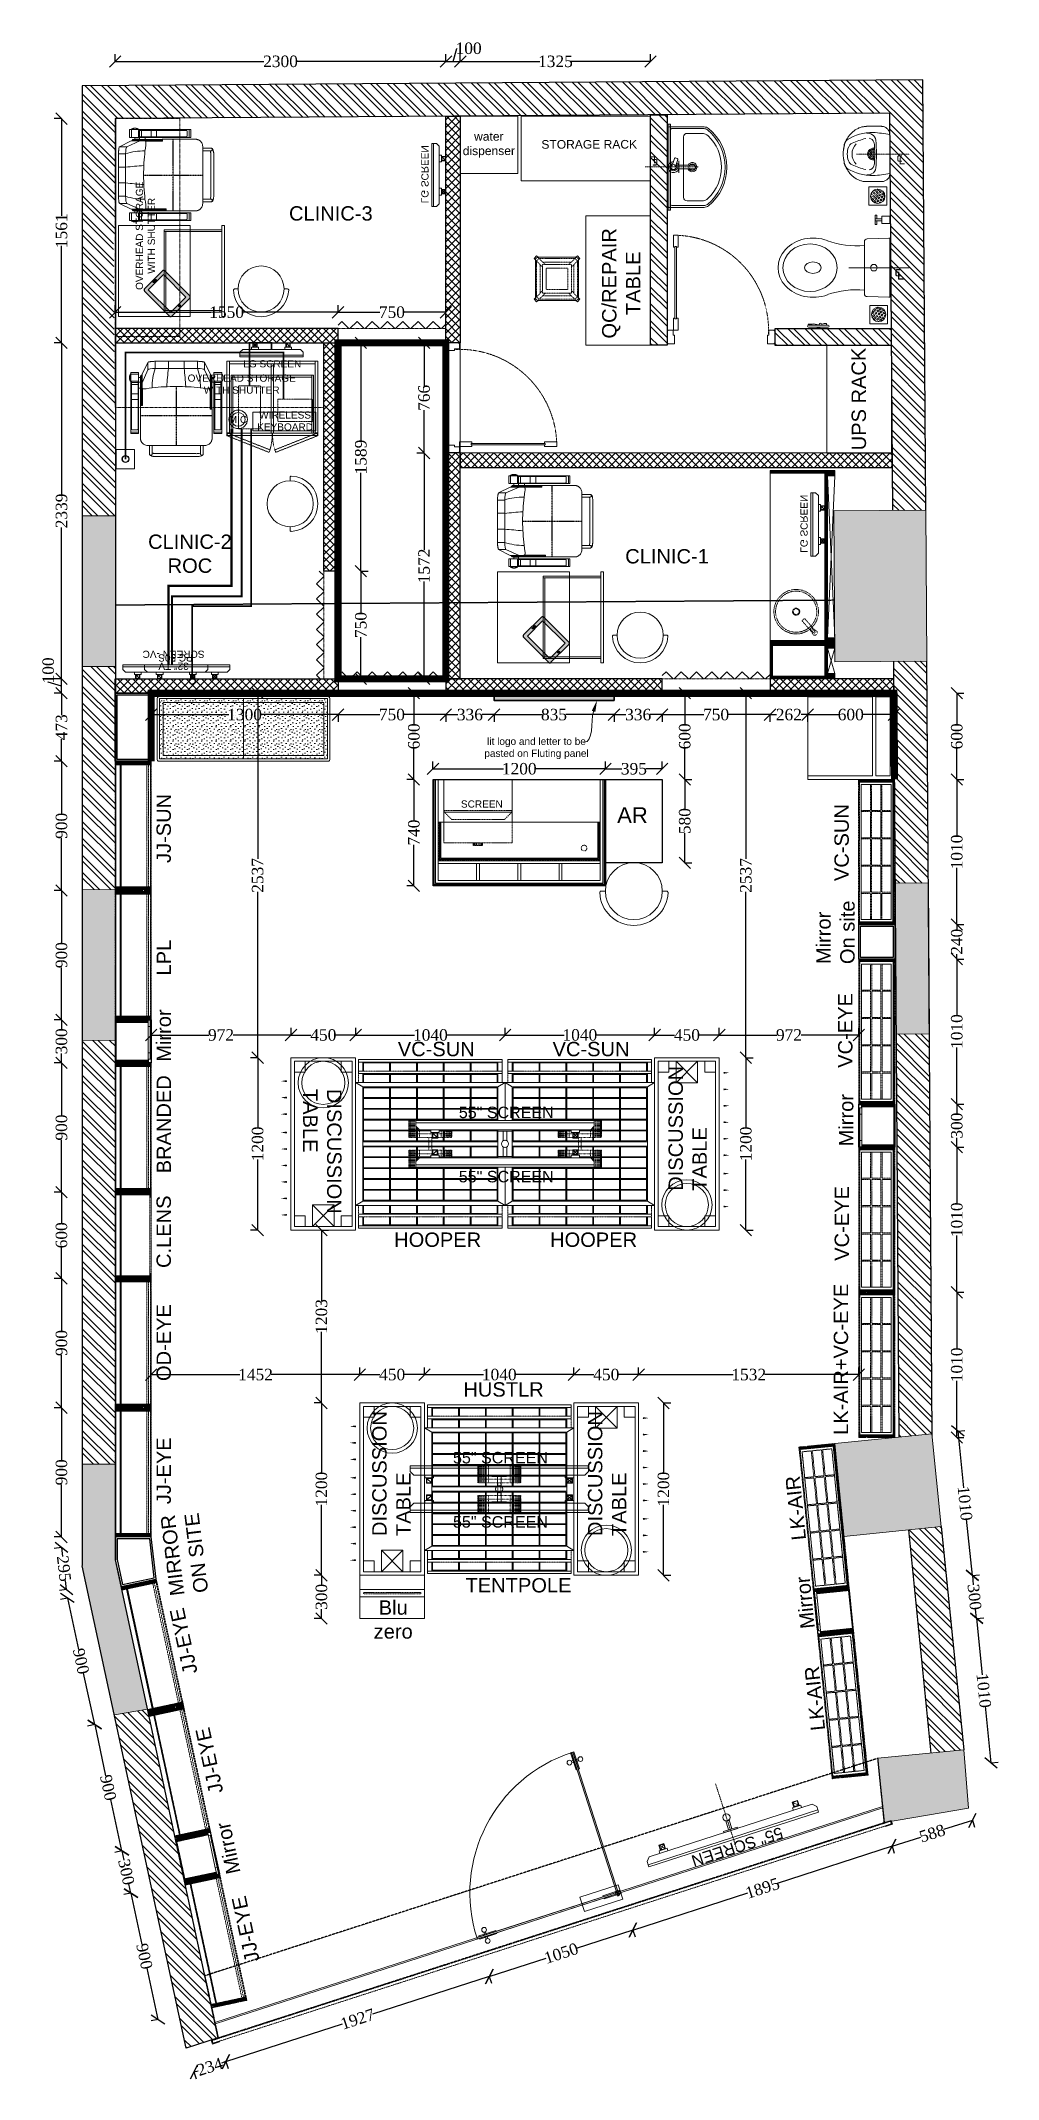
# Model space of a CAD drawing. Header units: millimetres. Extents: x 247811 to 254473, y -206991 to -192801.
import ezdxf
from ezdxf import colors
from ezdxf.entities.mleader import LeaderData, LeaderLine
from ezdxf.lldxf.tags import DXFTag
from ezdxf.math import Vec2, Vec3

# ---------------------------------------------------------------- set-up
doc = ezdxf.new("R2010")
doc.units = ezdxf.units.MM
doc.header["$LTSCALE"] = 0.1
doc.header["$MEASUREMENT"] = 0
doc.set_wipeout_variables(frame=1)
doc.header["$PDMODE"] = 3
for name, pattern in [('a_p6_plan_L18$0$HIDDEN', [0.375, 0.25, -0.125]), ('ACAD_ISO03W100', [30, 12, -18]), ('CENTER', [2, 1.25, -0.25, 0.25, -0.25]), ('D10_DASHED', [0.75, 0.5, -0.25]), ('DASHDOT2', [0.5, 0.25, -0.125, 0, -0.125]), ('DOT2', [0.125, 0, -0.125]), ('HIDDEN', [0.375, 0.25, -0.125]), ('HIDDEN2', [4.7625, 3.175, -1.5875])]:
    doc.linetypes.add(name, pattern=pattern)
for name, color, linetype, lineweight in [('A-DIM', 31, 'Continuous', 15), ('A-ELEV-1', 120, 'Continuous', 35), ('centerline-toilets', 2, 'CENTER', 13), ('Column', 243, 'Continuous', 9), ('Dim-Interior', 33, 'Continuous', 9), ('Door', 2, 'Continuous', 13), ('ele', 252, 'Continuous', 13), ('Fhitting', 152, 'Continuous', 30), ('FIXTURE', 1, 'Continuous', 5), ('Floor-Unit', 1, 'Continuous', 13), ('Glass-FrontGlazing', 150, 'Continuous', 20), ('HIDDEN LINE', 177, 'Continuous', 0), ('I-FURNITURE CURTAIN', 156, 'Continuous', 13), ('LENS_CURTAIN', 5, 'a_p6_plan_L18$0$HIDDEN', 9), ('LENS_FURNITURE', 13, 'Continuous', 9), ('LENS_GLASS', 4, 'Continuous', 5), ('LENS_HATCH', 251, 'Continuous', 5), ('LENS_HATCH_WALL', 251, 'Continuous', 5), ('LENS_PARTITION', 21, 'Continuous', 25), ('LENS_TEXT', 4, 'Continuous', 5), ('LK-TILES FINISH', 251, 'Continuous', 5), ('LN-DIMENSION', 252, 'Continuous', 5), ('LN-ELEVATION-1', 81, 'Continuous', 13), ('LN-ELEVATION-2', 103, 'Continuous', 20), ('LN-ELEVATION-3', 125, 'a_p6_plan_L18$0$HIDDEN', 18), ('LN-ELEVATION-4', 145, 'Continuous', 13), ('LN-ELEVATION-5', 167, 'Continuous', 5), ('LN-HATCH', 251, 'Continuous', 0), ('Mirror', 4, 'Continuous', 15), ('Panelling', 65, 'Continuous', 9), ('shutter', 8, 'Continuous', 18), ('Toilet', 5, 'Continuous', 9), ('Toilet assesery', 5, 'Continuous', 5), ('TV', 3, 'Continuous', 18)]:
    doc.layers.add(name, color=color, linetype=linetype, lineweight=lineweight)
doc.layers.add('BEAM', color=5, linetype='Continuous')
doc.layers.add('wall', color=5, linetype='Continuous')
for name, color, linetype, lineweight, true_color in [('Column hatch', 252, 'Continuous', 20, 0x8a8a8a), ('LK-FLUTTED FINISH', 20, 'Continuous', 30, 0xff5e29), ('LK-MIRROR', 133, 'Continuous', 13, 0x44c9e4)]:
    doc.layers.add(name, color=color, linetype=linetype, lineweight=lineweight, true_color=true_color)
doc.styles.add('LK by Kuldeepak', font='times.ttf')
doc.styles.get("Standard").update_dxf_attribs({"font": 'arial.ttf'})
tags = doc.linetypes.add('DASHED2', pattern=[0.375, 0.25, -0.125]).pattern_tags.tags
tags[6:7] = [DXFTag(74, 4), DXFTag(75, 0), DXFTag(340, '0'), DXFTag(46, 1.0), DXFTag(50, 0.0), DXFTag(44, 0.0), DXFTag(45, 0.0)]
tags[4:5] = [DXFTag(74, 4), DXFTag(75, 0), DXFTag(340, '0'), DXFTag(46, 1.0), DXFTag(50, 0.0), DXFTag(44, 0.0), DXFTag(45, 0.0)]
doc.dimstyles.new('LK BY KULDEEPAK', dxfattribs={"dimtxt": 80, "dimasz": 80, "dimexe": 50, "dimexo": 1, "dimtad": 0, "dimdec": 0, "dimtxsty": 'LK by Kuldeepak', "dimblk": 'OBLIQUE', "dimcen": 2.5, "dimclrd": 250, "dimclre": 250, "dimclrt": 256, "dimadec": 0, "dimazin": 0, "dimtfac": 1, "dimtdec": 0, "dimtmove": 0, "dimatfit": 3, "dimfxl": 1, "dimarcsym": 0})
pattern_1 = [(45, (4208834.247, 1706614.74), (-4.4901280605, 4.4901280605), [])]
pattern_2 = [(45, (4209134.247, 1706614.74), (-4.4901280605, 4.4901280605), [])]
pattern_3 = [(45, (7858558.917, 3503823.203), (-4.4901280605, 4.4901280605), [])]
pattern_4 = [(45, (35858.5, -100655.3575), (-4.4194174, 4.4194174), [])]
pattern_5 = [(45, (3990327.2935, 1709214.6916), (-4.4901280605, 4.4901280605), [])]

msp = doc.modelspace()

# ---------------------------------------------------------------- texts
at = {"layer": 'Floor-Unit', "color": 0, "ltscale": 2, "insert": (252657, -205372.8), "char_height": 80, "attachment_point": 5, "rotation": 197.91511}
msp.add_mtext('\\pxqc,t3;55" SCREEN', dxfattribs=at)
at = {"layer": 'LENS_TEXT', "linetype": 'Continuous', "ltscale": 3, "attachment_point": 5}
for s, width, gutter_width, insert, char_height, rotation in [('\\pxqc;water dispenser ', 352.216, 1, (250928.6, -193526), 60, 0.11967), ('\\pxqc;STORAGE RACK', 672.758, 1, (251627.1, -193522.5), 60, 0.11967), ('\\pxqc;OVERHEAD STORAGE WITH SHUTTER', 781.924, 0.5, (248539.1, -194158.9), 50, 90), ('\\pxqc;QC/REPAIR TABLE', 754.706, 1, (251849.3, -194489.7), 100, 90.11967), ('\\pxqc;UPS RACK', 1099.487, 1, (253503.2, -195294.8), 100, 90.11967)]:
    msp.add_mtext_dynamic_manual_height_columns(s, width=width, gutter_width=gutter_width, heights=[0], dxfattribs=dict(at, insert=insert, char_height=char_height, rotation=rotation))
for s, width, gutter_width, heights, insert, char_height in [('\\pxqc;CLINIC-3', 492.289, 1, [96.7], (249829.2, -194003.6), 100), ('\\pxqc;OVERHEAD STORAGE WITH SHUTTER', 800.631, 0.5, [0], (249208.9, -195191.5), 50), ('\\pxqc;CLINIC-2\\PROC', 566.695, 1, [1401.8], (248848.6, -196372.2), 100), ('\\pxqc;CLINIC-1', 492.289, 1, [96.7], (252168.6, -196390.3), 100)]:
    msp.add_mtext_dynamic_manual_height_columns(s, width=width, gutter_width=gutter_width, heights=heights, dxfattribs=dict(at, insert=insert, char_height=char_height))
at = {"layer": 'LENS_TEXT', "linetype": 'Continuous', "ltscale": 3, "char_height": 100, "attachment_point": 5}
for s, insert, width, rotation in [('\\pxql;JJ-SUN', (248666.8, -198314), 421.567, 90.00069), ('\\pxql;VC-SUN', (253384, -198439.6), 421.567, 90.00069), ('\\pxql;Mirror On site', (253341.2, -199003.1), 450.289, 90.00069), ('\\pxql;LPL', (248666.8, -199097), 421.567, 90.00069), ('\\pxql;VC-EYE', (253409.6, -199739.3), 421.567, 90.00069), ('\\pxql;Mirror', (248666.8, -199697.4), 421.567, 90.00069), ('\\pxql;VC-SUN', (250505.9, -199820.3), 421.567, 0.00137), ('\\pxql;VC-SUN', (251582.9, -199820.3), 421.567, 0.00137), ('\\pxql;BRANDED', (248666.8, -200474), 421.567, 90.00069), ('\\pxql;DISCUSSION TABLE', (252312, -200530.5), 551.363, 90.00137), ('\\pxql;DISCUSSION TABLE', (249769.9, -200372.6), 551.363, 270), ('\\pxql;Mirror', (253415.7, -200286.6), 421.567, 90.00069), ('\\pxql;C.LENS', (248666.8, -201132.9), 421.567, 90.00069), ('\\pxql;VC-EYE', (253385.6, -201082.8), 421.567, 90.00069), ('\\pxql;HOOPER', (250480.6, -201147.3), 421.567, 0.00137), ('\\pxql;HOOPER', (251565.6, -201147.3), 421.567, 0.00137), ('\\pxql;LK-AIR+VC-EYE', (253379.3, -202294.3), 421.567, 90.00069), ('\\pxql;OD-EYE', (248666.8, -201919.8), 421.567, 90.00069), ('\\pxql;JJ-EYE', (248666.8, -202777.4), 421.567, 90.00069), ('\\pxql;LK-AIR', (253074.2, -203117.1), 244.677, 95.73004), ('\\pxql;MIRROR ON SITE', (248808.6, -203319.2), 595.365, 97.04608), ('\\pxql;Mirror', (253136, -203732.5), 244.677, 95.73004), ('\\pxql;JJ-EYE', (248828.5, -204048.9), 244.677, 102.13383), ('\\pxql;LK-AIR', (253207.2, -204442.3), 244.677, 95.73004), ('\\pxql;JJ-EYE', (249007.3, -204880.6), 244.677, 102.13383), ('\\pxql;Mirror', (249127.7, -205440.8), 244.677, 102.13383), ('\\pxql;JJ-EYE', (249259.5, -206053.8), 244.677, 102.13383)]:
    msp.add_mtext(s, dxfattribs=dict(at, insert=insert, width=width, rotation=rotation))
at = {"layer": 'LENS_TEXT', "insert": (251821.4, -198136.4), "char_height": 110, "attachment_point": 1}
msp.add_mtext_dynamic_manual_height_columns('AR', width=237.441, gutter_width=12.5, heights=[0], dxfattribs=at)
at = {"layer": 'LENS_TEXT', "linetype": 'Continuous', "ltscale": 3, "char_height": 100, "width": 421.567, "attachment_point": 5}
for s, insert in [('\\pxql;HUSTLR', (250962.2, -202189.5)), ('\\pxql;TENTPOLE', (250977, -203552.7))]:
    msp.add_mtext(s, dxfattribs=dict(at, insert=insert))
at = {"layer": 'LENS_TEXT', "insert": (250084.4, -203657), "char_height": 100, "width": 357.25, "attachment_point": 1}
msp.add_mtext('\\pxqc,t8;Blu zero', dxfattribs=at)

# ---------------------------------------------------------------- blocks, each defined once
blk = doc.blocks.new('55 DER4')
at = {"layer": 'TV', "ltscale": 12}
for p, q in [((2111559, 1135690), (2111583, 1135690)), ((2111583, 1135690), (2111608, 1135666)), ((2111608, 1134474), (2111608, 1135666)), ((2111608, 1135588), (2111627, 1135588)), ((2111627, 1135588), (2111627, 1135529)), ((2111627, 1135529), (2111608, 1135529)), ((2111627, 1134611), (2111608, 1134611)), ((2111627, 1134611), (2111627, 1134552)), ((2111559, 1134449), (2111583, 1134449)), ((2111583, 1134449), (2111608, 1134474)), ((2111608, 1134552), (2111627, 1134552))]:
    blk.add_line(p, q, dxfattribs=at)
at = {"layer": 'TV'}
for p, q in [((2111662, 1135543), (2111631, 1135574)), ((2111662, 1135574), (2111631, 1135543)), ((2111662, 1134597), (2111631, 1134566))]:
    blk.add_line(p, q, dxfattribs=at)
at = {"layer": 'TV', "ltscale": 12}
blk.add_lwpolyline([(2111543, 1135690), (2111559, 1135690), (2111559, 1134449), (2111543, 1134449)], close=True, dxfattribs=at)
at = {"layer": 'TV'}
for points in [[(2111627, 1135578), (2111627, 1135540), (2111665, 1135540), (2111665, 1135578)], [(2111631, 1135574), (2111631, 1135543), (2111662, 1135543), (2111662, 1135574)], [(2111627, 1134563), (2111627, 1134601), (2111665, 1134601), (2111665, 1134563)], [(2111631, 1134566), (2111631, 1134597), (2111662, 1134597), (2111662, 1134566)]]:
    blk.add_lwpolyline(points, close=True, dxfattribs=at)
blk = doc.blocks.new('A$Ce6ffde16')
blk.add_wipeout([(1241, 325), (1241, 284), (1217, 260), (1138, 260), (1138, 240), (1128, 240), (1128, 202), (1090, 202), (1090, 240), (1080, 240), (1080, 260), (670, 260), (670, 250), (633, 250), (633, 184), (634, 184), (634, 183), (635, 183), (636, 182), (636, 182), (637, 181), (637, 181), (638, 180), (639, 180), (639, 179), (640, 179), (640, 178), (641, 177), (641, 177), (642, 176), (642, 175), (643, 174), (643, 173), (643, 173), (644, 172), (644, 171), (644, 171), (644, 170), (645, 169), (645, 167), (645, 166), (645, 165), (645, 164), (645, 163), (645, 161), (645, 160), (645, 159), (645, 158), (645, 157), (645, 156), (644, 155), (644, 154), (644, 153), (643, 152), (643, 151), (642, 150), (641, 149), (641, 148), (640, 147), (639, 146), (639, 145), (638, 145), (637, 144), (637, 143), (636, 143), (635, 142), (635, 142), (634, 142), (634, 141), (633, 141), (633, 75), (670, 75), (670, 65), (1080, 65), (1080, 85), (1090, 85), (1090, 123), (1128, 123), (1128, 85), (1138, 85), (1138, 65), (1217, 65), (1241, 41), (1241, 0), (0, 0), (0, 41), (24, 65), (103, 65), (103, 85), (113, 85), (113, 123), (151, 123), (151, 85), (161, 85), (161, 65), (570, 65), (570, 75), (608, 75), (608, 141), (607, 141), (606, 142), (606, 142), (605, 143), (604, 144), (603, 144), (603, 145), (602, 146), (601, 147), (600, 148), (599, 149), (599, 150), (598, 151), (598, 152), (598, 153), (597, 153), (597, 154), (597, 155), (596, 156), (596, 158), (596, 159), (596, 160), (596, 161), (595, 163), (596, 163), (596, 164), (596, 166), (596, 167), (596, 168), (596, 169), (597, 170), (597, 171), (597, 172), (598, 173), (598, 174), (599, 175), (599, 175), (600, 176), (600, 177), (601, 178), (602, 179), (602, 180), (603, 180), (604, 181), (604, 182), (605, 182), (607, 183), (608, 184), (608, 250), (570, 250), (570, 260), (161, 260), (161, 240), (151, 240), (151, 202), (113, 202), (113, 240), (103, 240), (103, 260), (24, 260), (0, 284), (0, 325)])
at = {"layer": 'Floor-Unit'}
for points in [[(670, 260), (570, 260), (570, 250), (670, 250)], [(670, 65), (570, 65), (570, 75), (670, 75)]]:
    blk.add_lwpolyline(points, close=True, dxfattribs=at)
for points in [[(633, 184), (633, 250), (608, 250), (608, 184, -0.267949), (633, 184, 1)], [(633, 141), (633, 75), (608, 75), (608, 141, 0.267949), (633, 141, -1)]]:
    blk.add_lwpolyline(points, format="xyb", dxfattribs=at)
blk.add_circle((620, 163), 25, dxfattribs=at)
at = {"layer": 'Floor-Unit', "rotation": 269.9999999999999}
blk.add_blockref('55 DER4', (-1134449, 2111868), dxfattribs=at)
at = {"layer": 'Floor-Unit', "xscale": -1, "rotation": 270}
blk.add_blockref('55 DER4', (-1134449, -2111543), dxfattribs=at)
blk = doc.blocks.new('A$C5c65fe2e')
at = {"layer": 'Floor-Unit', "color": 0, "ltscale": 2, "char_height": 80, "attachment_point": 5}
for insert in [(629, 381), (629, -66)]:
    blk.add_mtext('\\pxqc,t3;55" SCREEN', dxfattribs=dict(at, insert=insert))
at = {"layer": 'A-DIM', "rotation": 359.9997505400531}
blk.add_blockref('A$Ce6ffde16', (0, 0), dxfattribs=at)
blk = doc.blocks.new('GFCHGFD')
at = {"layer": 'LN-HATCH', "ltscale": 0.5}
h = blk.add_hatch(dxfattribs=at)
h.set_pattern_fill('ANSI31', color=256, scale=2)
h.set_pattern_definition([(45, (4060433.7416, 1708720.787), (-4.4901280605, 4.4901280605), [])])
h.paths.add_polyline_path([(213, 101), (231, 101), (231, -128), (213, -128)])
h.paths.add_polyline_path([(231, 95), (495, 95), (495, 101), (231, 101)])
h.paths.add_polyline_path([(513, 101), (495, 101), (495, -128), (513, -128)])
at = {"layer": 'Defpoints'}
blk.add_lwpolyline([(513, 101), (213, 101), (213, -149), (513, -149)], close=True, dxfattribs=at)
at = {"layer": 'LN-ELEVATION-1'}
for points in [[(213, 101), (231, 101), (231, -128), (213, -128)], [(231, 95), (495, 95), (495, 101), (231, 101)], [(513, 101), (495, 101), (495, -128), (513, -128)], [(260, -142), (260, -128), (215, -128), (215, -149), (224, -149), (224, -147), (216, -147), (216, -142)], [(443, -142), (443, -128), (488, -128), (488, -149), (479, -149), (479, -147), (486, -147), (486, -142)], [(505, -149), (505, -147), (509, -147), (509, -129), (488, -129), (488, -128), (511, -128), (511, -149)]]:
    blk.add_lwpolyline(points, close=True, dxfattribs=at)
at = {"layer": 'LN-ELEVATION-2'}
blk.add_lwpolyline([(260, -142), (443, -142), (443, -128), (260, -128)], close=True, dxfattribs=at)
at = {"layer": 'LN-ELEVATION-4', "ltscale": 0.5}
blk.add_line((479, -149), (224, -149), dxfattribs=at)
at = {"layer": 'Mirror', "lineweight": 0}
blk.add_lwpolyline([(216, -142), (486, -142), (486, -147), (216, -147)], close=True, dxfattribs=at)
blk = doc.blocks.new('dfbdfhq')
at = {"layer": 'LN-HATCH', "ltscale": 0.5}
h = blk.add_hatch(dxfattribs=at)
h.set_pattern_fill('ANSI31', color=256, scale=50)
h.paths.add_polyline_path([(-912, 0), (-912, -190), (-906, -190), (-906, -200), (-912, -200), (-912, -244), (-887, -244), (-887, 0)])
h = blk.add_hatch(dxfattribs=at)
h.set_pattern_fill('ANSI31', color=256, scale=2)
h.set_pattern_definition(pattern_1)
h.paths.add_polyline_path([(-12, 0), (-12, -190), (-18, -190), (-18, -200), (-12, -200), (-12, -244), (-37, -244), (-37, 0)])
h = blk.add_hatch(dxfattribs=at)
h.set_pattern_fill('ANSI31', color=256, scale=2)
h.set_pattern_definition(pattern_2)
h.paths.add_polyline_path([(-37, -40), (-887, -40), (-887, -34), (-37, -34)])
h = blk.add_hatch(dxfattribs=at)
h.set_pattern_fill('ANSI31', color=256, scale=2)
h.set_pattern_definition(pattern_2)
h.paths.add_polyline_path([(-877, -244), (-877, -250), (-912, -250), (-912, -244)])
h = blk.add_hatch(dxfattribs=at)
h.set_pattern_fill('ANSI31', color=256, scale=2)
h.set_pattern_definition(pattern_1)
h.paths.add_polyline_path([(-47, -244), (-47, -250), (-12, -250), (-12, -244)])
at = {"layer": 'LN-ELEVATION-1', "ltscale": 0.5}
for points in [[(-912, 0), (-912, -190), (-906, -190), (-906, -200), (-912, -200), (-912, -244), (-887, -244), (-887, 0)], [(-12, 0), (-12, -190), (-18, -190), (-18, -200), (-12, -200), (-12, -244), (-37, -244), (-37, 0)], [(-37, -40), (-887, -40), (-887, -34), (-37, -34)], [(-877, -244), (-877, -250), (-912, -250), (-912, -244)], [(-47, -244), (-47, -250), (-12, -250), (-12, -244)]]:
    blk.add_lwpolyline(points, close=True, dxfattribs=at)
at = {"layer": 'LN-ELEVATION-3', "ltscale": 0.5}
for p, q in [((-887, 0), (-37, 0)), ((-877, -244), (-47, -244)), ((-47, -250), (-877, -250))]:
    blk.add_line(p, q, dxfattribs=at)
at = {"layer": 'LN-ELEVATION-4', "linetype": 'ACAD_ISO03W100', "ltscale": 0.05}
blk.add_lwpolyline([(-887, -220), (-37, -220), (-37, -232), (-887, -232)], close=True, dxfattribs=at)
blk = doc.blocks.new('1010MM VC PLAN')
at = {"layer": 'LN-HATCH', "ltscale": 0.5}
h = blk.add_hatch(dxfattribs=at)
h.set_pattern_fill('ANSI31', color=256, scale=2)
h.set_pattern_definition([(45, (3761554.586, 1795022.936), (-4.490128061, 4.490128061), [])])
h.paths.add_polyline_path([(-505, 24), (-505, -166), (-499, -166), (-499, -176), (-505, -176), (-505, -220), (-487, -220), (-487, 24)])
h = blk.add_hatch(dxfattribs=at)
h.set_pattern_fill('ANSI31', color=256, scale=2)
h.set_pattern_definition(pattern_3)
h.paths.add_polyline_path([(505, 24), (505, -166), (499, -166), (499, -176), (505, -176), (505, -220), (487, -220), (487, 24)])
h = blk.add_hatch(dxfattribs=at)
h.set_pattern_fill('ANSI31', color=256, scale=2)
h.set_pattern_definition([(45, (7858741.917, 3503823.203), (-4.4901280605, 4.4901280605), [])])
h.paths.add_polyline_path([(-470, -220), (-470, -226), (-505, -226), (-505, -220)])
h = blk.add_hatch(dxfattribs=at)
h.set_pattern_fill('ANSI31', color=256, scale=2)
h.set_pattern_definition(pattern_3)
h.paths.add_polyline_path([(477, -220), (477, -226), (505, -226), (505, -220)])
at = {"layer": 'LN-ELEVATION-1', "ltscale": 0.5}
for points in [[(-505, 24), (-505, -166), (-499, -166), (-499, -176), (-505, -176), (-505, -220), (-487, -220), (-487, 24)], [(487, 12), (-487, 12), (-487, 18), (487, 18)], [(505, 24), (505, -166), (499, -166), (499, -176), (505, -176), (505, -220), (487, -220), (487, 24)], [(-470, -220), (-470, -226), (-505, -226), (-505, -220)], [(470, -220), (470, -226), (505, -226), (505, -220)]]:
    blk.add_lwpolyline(points, close=True, dxfattribs=at)
at = {"layer": 'LN-ELEVATION-2', "ltscale": 0.5}
blk.add_lwpolyline([(470, 0), (-470, 0), (-470, -208), (470, -208)], close=True, dxfattribs=at)
at = {"layer": 'LN-ELEVATION-3', "ltscale": 0.5}
for p, q in [((-487, 24), (487, 24)), ((-470, -220), (470, -220)), ((470, -226), (-470, -226))]:
    blk.add_line(p, q, dxfattribs=at)
for points in [[(-470, 0), (-289, 0), (-289, -64), (-470, -64)], [(-281, 0), (-99, 0), (-99, -64), (-281, -64)], [(-91, 0), (91, 0), (91, -64), (-91, -64)], [(99, 0), (281, 0), (281, -64), (99, -64)], [(289, 0), (470, 0), (470, -64), (289, -64)], [(-470, -136), (-289, -136), (-289, -72), (-470, -72)], [(-281, -72), (-99, -72), (-99, -136), (-281, -136)], [(-91, -72), (91, -72), (91, -136), (-91, -136)], [(99, -72), (281, -72), (281, -136), (99, -136)], [(289, -72), (470, -72), (470, -136), (289, -136)], [(-470, -144), (-289, -144), (-289, -208), (-470, -208)], [(-281, -144), (-99, -144), (-99, -208), (-281, -208)], [(-91, -144), (91, -144), (91, -208), (-91, -208)], [(99, -144), (281, -144), (281, -208), (99, -208)], [(289, -144), (470, -144), (470, -208), (289, -208)]]:
    blk.add_lwpolyline(points, close=True, dxfattribs=at)
blk = doc.blocks.new('rtf')
at = {"color": 0, "linetype": 'ByBlock', "lineweight": -2}
for p, q in [((16413, -172799), (16452, -172799)), ((16413, -172811), (16413, -172799)), ((16413, -172811), (16452, -172811)), ((16425, -172793), (16535, -172793)), ((16425, -172817), (16535, -172817)), ((16535, -172793), (16535, -172817))]:
    blk.add_line(p, q, dxfattribs=at)
for centre, radius, start, end in [((16413, -172805), 17.5, 21.0506, 340.9422), ((16445, -172805), 9.89, 322.6562, 37.3438)]:
    blk.add_arc(centre, radius, start, end, dxfattribs=at)
blk = doc.blocks.new('dsg')
at = {"color": 0, "linetype": 'ByBlock', "lineweight": -2}
for radius in [155, 143, 25, 20]:
    blk.add_circle((11492, -171103), radius, dxfattribs=at)
blk.add_blockref('rtf', (-5117, 1703), dxfattribs=at)
blk = doc.blocks.new('CLINIC - CABINET SINK')
at = {"layer": 'LN-HATCH', "ltscale": 0.5}
h = blk.add_hatch(dxfattribs=at)
h.set_pattern_fill('ANSI31', color=256, scale=2)
h.set_pattern_definition([(45, (4052861.5004, 1708016.356), (-4.4901280605, 4.4901280605), [])])
h.paths.add_polyline_path([(-563, 157), (565, 157), (565, 175), (-563, 175)])
h.paths.add_polyline_path([(583, 225), (601, 225), (601, -225), (583, -225)])
h.paths.add_polyline_path([(565, 225), (583, 225), (583, 157), (565, 157)])
h.paths.add_polyline_path([(-581, 225), (-599, 225), (-599, -225), (-581, -225)])
h.paths.add_polyline_path([(-581, 225), (-563, 225), (-563, 157), (-581, 157)])
at = {"layer": 'LN-ELEVATION-1', "ltscale": 0.5}
for points in [[(-581, 225), (-599, 225), (-599, -225), (-581, -225)], [(-581, 225), (-563, 225), (-563, 157), (-581, 157)], [(-563, 157), (565, 157), (565, 175), (-563, 175)], [(565, 225), (583, 225), (583, 157), (565, 157)], [(583, 225), (601, 225), (601, -225), (583, -225)]]:
    blk.add_lwpolyline(points, close=True, dxfattribs=at)
at = {"layer": 'LN-ELEVATION-2', "ltscale": 0.5}
blk.add_line((583, -225), (-581, -225), dxfattribs=at)
at = {"layer": 'LN-HATCH', "ltscale": 0.5}
for p, q in [((565, 225), (-563, 175)), ((-563, 225), (565, 175))]:
    blk.add_line(p, q, dxfattribs=at)
at = {"layer": 'LN-ELEVATION-3', "xscale": -1, "rotation": 41.1558274151866}
blk.add_blockref('dsg', (-103569, 136347), dxfattribs=at)
blk = doc.blocks.new('CLINIC SCREEN')
at = {"layer": 'TV', "ltscale": 12}
for p, q in [((-220, -19), (-201, 0)), ((201, 0), (-201, 0)), ((-139, 0), (-139, 16)), ((-139, 16), (-92, 16)), ((-92, 16), (-92, 0)), ((92, 16), (92, 0)), ((92, 16), (139, 16)), ((139, 0), (139, 16)), ((220, -19), (201, 0)), ((-220, -39), (-220, -19)), ((220, -39), (220, -19))]:
    blk.add_line(p, q, dxfattribs=at)
at = {"layer": 'TV'}
for p, q in [((-103, 43), (-127, 19)), ((-127, 43), (-103, 19)), ((103, 43), (127, 19))]:
    blk.add_line(p, q, dxfattribs=at)
for points in [[(-130, 16), (-100, 16), (-100, 46), (-130, 46)], [(-127, 19), (-103, 19), (-103, 43), (-127, 43)], [(130, 16), (100, 16), (100, 46), (130, 46)], [(127, 19), (103, 19), (103, 43), (127, 43)]]:
    blk.add_lwpolyline(points, close=True, dxfattribs=at)
at = {"layer": 'TV', "ltscale": 12}
blk.add_lwpolyline([(-220, -52), (-220, -39), (220, -39), (220, -52)], close=True, dxfattribs=at)
at = {"layer": 'Floor-Unit', "color": 0, "ltscale": 2, "insert": (5, -100), "char_height": 50, "attachment_point": 5}
blk.add_mtext_dynamic_manual_height_columns('LG SCREEN', width=466.48, gutter_width=12.5, heights=[0], dxfattribs=at)
blk = doc.blocks.new('Chair')
at = {"layer": 'Floor-Unit', "ltscale": 100}
blk.add_lwpolyline([(586991, -21249), (586953, -21249, 0.426474), (586941, -21262, 0.959166), (587541, -21262, 0.426474), (587529, -21249), (587491, -21249)], format="xyb", dxfattribs=at)
blk.add_circle((587241, -21249), 250, dxfattribs=at)
blk = doc.blocks.new('chr')
at = {"layer": 'Defpoints', "linetype": 'HIDDEN'}
for p, q in [((0, 206), (0, -206)), ((-249, 0), (249, 0))]:
    blk.add_line(p, q, dxfattribs=at)
at = {"layer": 'LENS_FURNITURE'}
for points in [[(-316, 291), (-318, 291), (-319, 290), (-319, 290), (-319, 289), (-320, 289), (-320, 288), (-320, 288), (-321, 287), (-321, 286), (-321, 286), (-322, 285), (-322, 285), (-322, 284), (-322, 284), (-323, 283), (-323, 283), (-323, 282), (-323, 282), (-323, 281), (-324, 280), (-324, 280), (-324, 279), (-324, 278), (-325, 278), (-325, 277), (-325, 277), (-325, 276), (-325, 275), (-325, 275), (-326, 274), (-326, 274), (-326, 272), (-326, 270), (-326, 270), (-326, 269), (-326, 269), (-326, 268), (-326, 268), (-326, 267), (-326, 267), (-326, 266), (-326, 266), (-326, 265), (-326, 265), (-326, 264), (-326, 264), (-326, 263), (-326, 262), (-326, 262), (-326, 261), (-326, 261), (-326, 259), (-326, 259), (-326, 258), (-326, 258), (-326, 257), (-325, 257), (-325, 256), (-325, 256), (-325, 255), (-325, 254), (-325, 254), (-325, 253), (-324, 253), (-324, 252), (-324, 251), (-324, 251), (-323, 250), (-323, 250), (-323, 249), (-323, 249), (-323, 248), (-322, 248), (-322, 247), (-322, 246), (-322, 246), (-321, 245), (-321, 245), (-321, 244), (-320, 244), (-320, 243), (-320, 243), (-319, 242), (-319, 242), (-319, 241), (-318, 241), (-316, 241)], [(-318, 241), (-318, 291)], [(-262, 290), (-262, 303), (-316, 303), (-316, 290), (-262, 290), (-262, 187)], [(-316, 290), (-316, 187)], [(-238, 231), (-197, 322)], [(-238, 230), (-238, 230), (-238, 291), (-238, 291), (-238, 291), (-238, 291), (-238, 291), (-238, 291), (-238, 292), (-238, 292), (-238, 292)], [(-147, 331), (-147, 381), (-152, 381), (-156, 380), (-160, 380), (-164, 380), (-168, 380), (-172, 379), (-176, 379), (-179, 379), (-183, 378), (-185, 377), (-188, 377), (-190, 376), (-193, 376), (-194, 375), (-195, 374), (-196, 373), (-197, 373), (-197, 322)], [(-147, 381), (147, 381)], [(147, 331), (-147, 331)], [(-55, 331), (-55, 381)], [(55, 331), (55, 381)], [(197, 322), (197, 373), (196, 373), (196, 374), (194, 375), (193, 376), (191, 376), (188, 377), (186, 377), (183, 378), (179, 379), (176, 379), (172, 379), (168, 380), (164, 380), (160, 380), (156, 380), (152, 381), (147, 381), (147, 331)], [(197, 321), (197, 322), (197, 322)], [(197, 322), (238, 231)], [(238, 230), (238, 230), (238, 291), (238, 291), (238, 291), (238, 291), (238, 291), (238, 291), (238, 292), (238, 292), (238, 292)], [(316, 290), (316, 303), (262, 303), (262, 290), (316, 290), (316, 187)], [(262, 290), (262, 187)], [(316, 241), (318, 241), (319, 241), (319, 242), (320, 243), (320, 243), (321, 244), (321, 245), (321, 245), (321, 246), (322, 246), (322, 247), (322, 247), (322, 247), (322, 248), (323, 248), (323, 249), (323, 249), (323, 250), (323, 250), (324, 251), (324, 252), (324, 252), (324, 253), (325, 254), (325, 255), (325, 255), (325, 256), (325, 257), (325, 257), (326, 258), (326, 258), (326, 259), (326, 259), (326, 260), (326, 261), (326, 262), (326, 262), (326, 263), (326, 264), (326, 264), (326, 265), (326, 265), (326, 266), (326, 266), (326, 267), (326, 267), (326, 268), (326, 268), (326, 269), (326, 270), (326, 270), (326, 271), (326, 272), (326, 273), (326, 273), (326, 274), (325, 275), (325, 275), (325, 276), (325, 277), (325, 277), (325, 278), (325, 278), (324, 279), (324, 280), (324, 280), (324, 281), (323, 282), (323, 282), (323, 283), (323, 283), (322, 284), (322, 285), (322, 286), (321, 286), (321, 287), (321, 287), (321, 287), (320, 288), (320, 289), (320, 289), (319, 290), (319, 290), (319, 290), (318, 291), (316, 291)], [(318, 291), (318, 241)], [(-316, 155), (-316, 187), (-311, 187), (-311, 155)], [(-316, -112), (-316, 155), (-311, 155), (-311, -92), (-311, -92), (-311, -92), (-311, -92), (-311, -92), (-311, -93), (-311, -93), (-311, -93), (-311, -93), (-311, -94), (-311, -94), (-311, -94), (-311, -94), (-311, -94), (-311, -95), (-310, -95), (-310, -95), (-310, -95), (-310, -95), (-310, -95), (-310, -96), (-310, -96), (-309, -96), (-309, -96), (-309, -96), (-309, -96), (-308, -96), (-308, -97), (-308, -97), (-308, -97), (-308, -97), (-307, -97), (-307, -97), (-307, -97), (-307, -97), (-307, -97), (-306, -97), (-271, -97), (-271, -97), (-271, -97), (-271, -97), (-271, -97), (-270, -97), (-270, -97), (-270, -97), (-270, -97), (-270, -96), (-270, -96), (-269, -96), (-269, -96), (-269, -96), (-269, -96), (-269, -96), (-268, -96), (-268, -96), (-268, -95), (-268, -95), (-268, -95), (-268, -95), (-268, -95), (-267, -95), (-267, -95), (-267, -94), (-267, -94), (-267, -94), (-267, -94), (-267, -93), (-267, -93), (-267, -93), (-267, -93), (-267, -93), (-267, -92), (-267, -92), (-267, -92), (-267, -92), (-267, 155), (-262, 155), (-262, -112)], [(-267, 187), (-267, 242), (-311, 242), (-311, 187)], [(-267, 234), (-311, 234)], [(-267, 220), (-311, 220)], [(-267, 153), (-311, 153)], [(-267, 155), (-267, 187), (-262, 187), (-262, 155)], [(-248, 266), (-250, 267), (-262, 267)], [(-262, 235), (-250, 235), (-248, 236)], [(-250, 235), (-250, 267)], [(-238, 277), (-242, 277), (-242, 283), (-242, 283), (-243, 283), (-243, 283), (-243, 283), (-243, 283), (-243, 283), (-244, 283), (-244, 283), (-244, 283), (-244, 283), (-244, 283), (-245, 282), (-245, 282), (-245, 282), (-245, 282), (-246, 282), (-246, 282), (-246, 282), (-246, 282), (-246, 282), (-246, 281), (-247, 281), (-247, 281), (-247, 281), (-247, 281), (-247, 281), (-247, 281), (-247, 280), (-247, 280), (-248, 280), (-248, 280), (-248, 280), (-248, 279), (-248, 279), (-248, 279), (-248, 278), (-248, 278), (-248, 278), (-248, 278), (-248, 278), (-248, 277), (-248, 277), (-248, 277), (-248, 277), (-248, 277)], [(-243, 258), (-243, 277), (-248, 277), (-248, 258)], [(-248, 215), (-248, 210), (-243, 210), (-243, 215), (-248, 215), (-248, 236)], [(-248, 210), (-248, 149)], [(-248, 51), (-248, 53), (-248, 149), (-243, 149), (-243, 61)], [(-238, 283), (-242, 283)], [(-243, 249), (-242, 249), (-242, 250), (-242, 250), (-242, 250), (-242, 277), (-242, 277), (-242, 277), (-242, 277), (-242, 277), (-242, 277), (-242, 277), (-242, 277), (-242, 277), (-242, 277), (-242, 277), (-243, 277), (-243, 277), (-243, 277)], [(-242, 250), (-241, 250), (-239, 250), (-238, 250)], [(-238, 202), (-238, 202), (-238, 201), (-239, 201), (-239, 201), (-239, 201), (-239, 201), (-239, 201), (-239, 200), (-240, 200), (-240, 200), (-240, 200), (-240, 200), (-240, 199), (-240, 199), (-241, 199), (-241, 199), (-241, 198), (-241, 198), (-241, 198), (-241, 197), (-242, 197), (-242, 197), (-242, 197), (-242, 196), (-242, 196), (-242, 196), (-242, 196), (-242, 195), (-242, 195), (-242, 195), (-242, 195), (-242, 194), (-242, 194), (-242, 194), (-243, 193), (-243, 232), (-242, 236), (-241, 240), (-240, 244), (-238, 246)], [(-243, 236), (-243, 215)], [(-243, 223), (-242, 223), (-242, 223), (-242, 223), (-242, 223), (-242, 223), (-242, 224)], [(-243, 210), (-243, 149)], [(-236, 193), (-237, 193), (-237, 193), (-238, 193), (-239, 193), (-239, 193), (-240, 193), (-240, 193), (-241, 193), (-242, 193), (-243, 193), (-243, 59), (-242, 57), (-241, 55), (-240, 52), (-238, 50), (-236, 48), (-236, 193)], [(-238, 199), (-238, 199), (-238, 199), (-238, 199), (-238, 198), (-238, 198), (-238, 198), (-238, 197), (-238, 197), (-238, 197), (-238, 197), (-237, 196), (-237, 196), (-237, 196), (-237, 196), (-237, 195), (-237, 195), (-237, 195), (-237, 195), (-236, 194), (-236, 194), (-236, 194), (-236, 193), (-236, 193), (-235, 193), (-235, 193), (-235, 192), (-235, 192), (-235, 192), (-235, 192), (-234, 192), (-234, 191), (-233, 191), (-233, 191), (-233, 191), (-233, 191), (-232, 190), (-232, 190), (-232, 190), (-232, 190), (-231, 190), (-231, 190), (-231, 190), (-230, 190), (-230, 190), (-230, 190), (-230, 190), (-229, 189), (-229, 189), (-229, 189), (-228, 189), (-228, 189), (-228, 189), (-215, 189)], [(-215, 189), (-208, 190), (-187, 193), (-167, 196), (-146, 198), (-125, 200), (-104, 202), (-83, 203), (-62, 204), (-42, 205), (-21, 206), (0, 206), (21, 206), (42, 205), (63, 204), (84, 203), (105, 202), (126, 200), (146, 198), (167, 196), (188, 193), (209, 190), (215, 189)], [(215, 189), (228, 189), (228, 189), (229, 189), (229, 189), (229, 189), (229, 189), (230, 190), (230, 190), (231, 190), (231, 190), (231, 190), (231, 190), (232, 190), (232, 190), (232, 190), (232, 190), (232, 190), (233, 191), (233, 191), (233, 191), (233, 191), (234, 191), (234, 192), (235, 192), (235, 192), (235, 192), (235, 192), (235, 193), (236, 193), (236, 193), (236, 193), (236, 194), (237, 194), (237, 194), (237, 195), (237, 195), (237, 195), (237, 195), (237, 196), (237, 196), (237, 196), (238, 196), (238, 197), (238, 197), (238, 197), (238, 198), (238, 198), (238, 198), (238, 199), (238, 199), (238, 199), (238, 199), (238, 199)], [(238, 246), (239, 245), (240, 242), (241, 239), (242, 236), (242, 232), (242, 193), (242, 84), (242, 82), (241, 80), (240, 77), (238, 75), (236, 73), (236, 73), (236, 73), (238, 74), (241, 75), (243, 76), (244, 77), (245, 77), (245, 77), (245, 78), (245, 78), (245, 78), (244, 78), (244, 79), (244, 79), (244, 79), (244, 79), (244, 80), (244, 80), (243, 80), (243, 80), (243, 80), (243, 81), (243, 81), (243, 81), (243, 81), (243, 82), (243, 82), (243, 82), (243, 82), (243, 83), (243, 83), (243, 83), (243, 84), (242, 84), (242, 84)], [(248, 277), (248, 277), (248, 277), (248, 278), (248, 278), (248, 278), (248, 278), (248, 279), (248, 279), (248, 279), (248, 279), (248, 280), (248, 280), (248, 280), (247, 280), (247, 280), (247, 281), (247, 281), (247, 281), (247, 281), (247, 281), (247, 281), (246, 282), (246, 282), (246, 282), (246, 282), (245, 282), (245, 282), (245, 282), (245, 282), (244, 283), (244, 283), (244, 283), (244, 283), (244, 283), (244, 283), (243, 283), (243, 283), (243, 283), (243, 283), (243, 283), (242, 283), (242, 283), (242, 277), (238, 277)], [(242, 283), (238, 283)], [(238, 250), (239, 250), (242, 250)], [(242, 258), (242, 277), (248, 277), (248, 258)], [(242, 249), (242, 249), (242, 250), (242, 250), (242, 250), (242, 250), (242, 250), (242, 277), (242, 277), (242, 277), (242, 277), (242, 277), (242, 277), (242, 277), (242, 277), (242, 277), (242, 277), (242, 277), (242, 277), (242, 277), (242, 277)], [(242, 214), (242, 210), (248, 210), (248, 214), (242, 214), (242, 236)], [(242, 224), (242, 223), (242, 223), (242, 223), (242, 223)], [(242, 149), (242, 210)], [(248, 76), (248, 149), (242, 149), (242, 84)], [(262, 267), (249, 267), (248, 266)], [(248, 236), (249, 235), (262, 235)], [(248, 214), (248, 236)], [(248, 149), (248, 210)], [(262, 194), (248, 194)], [(249, 267), (249, 235)], [(262, 155), (262, 187), (266, 187), (266, 155)], [(316, 155), (316, -112), (262, -112), (262, -122), (316, -122), (316, -112)], [(262, -112), (262, 155), (266, 155), (266, -92), (266, -92), (266, -92), (266, -92), (267, -92), (267, -92), (267, -93), (267, -93), (267, -93), (267, -93), (267, -93), (267, -94), (267, -94), (267, -94), (267, -94), (267, -94), (267, -94), (267, -94), (268, -95), (268, -95), (268, -95), (268, -95), (268, -95), (268, -95), (268, -95), (269, -96), (269, -96), (269, -96), (269, -96), (269, -96), (270, -96), (270, -96), (270, -96), (270, -97), (271, -97), (271, -97), (271, -97), (271, -97), (271, -97), (306, -97), (307, -97), (307, -97), (307, -97), (307, -97), (307, -97), (308, -97), (308, -96), (308, -96), (308, -96), (308, -96), (309, -96), (309, -96), (309, -96), (309, -96), (309, -96), (309, -96), (310, -95), (310, -95), (310, -95), (310, -95), (310, -95), (310, -95), (311, -94), (311, -94), (311, -94), (311, -94), (311, -94), (311, -94), (311, -93), (311, -93), (311, -93), (311, -93), (311, -93), (311, -92), (311, -92), (311, -92), (311, -92), (311, -92), (311, -92), (311, 155)], [(311, 187), (311, 242), (266, 242), (266, 187)], [(311, 234), (266, 234)], [(311, 220), (266, 220)], [(311, 153), (266, 153)], [(-267, 115), (-311, 115)], [(-249, -156), (-249, 48), (-249, 48), (-249, 49), (-249, 49), (-249, 49), (-249, 49), (-249, 49), (-249, 50), (-249, 50), (-249, 50), (-249, 50), (-249, 50), (-248, 51), (-248, 51), (-248, 51), (-248, 51), (-248, 52), (-248, 52), (-248, 52), (-248, 52), (-248, 52), (-247, 52), (-247, 53), (-247, 53), (-247, 53), (-247, 53), (-247, 53), (-246, 53), (-245, 52)], [(-248, 53), (-247, 53)], [(-247, 53), (-246, 53), (-246, 54), (-245, 54), (-245, 54), (-245, 55), (-245, 55), (-245, 55), (-244, 55), (-244, 56), (-244, 56), (-244, 56), (-244, 56), (-244, 57), (-244, 57), (-243, 57), (-243, 57), (-243, 57), (-243, 58), (-243, 58), (-243, 59), (-243, 59), (-243, 59), (-243, 59), (-243, 60), (-243, 60), (-243, 60), (-243, 61), (-243, 61), (-243, 61)], [(247, 78), (246, 78), (245, 77)], [(248, 76), (249, 75), (249, 75), (249, 75), (249, 75), (249, 74), (249, 74), (249, 74), (249, 73), (249, 73), (249, -156)], [(311, 115), (266, 115)], [(-249, -156), (-249, -156), (-249, -157), (-249, -157), (-249, -158), (-249, -158), (-249, -159), (-249, -160), (-249, -161), (-249, -162), (-249, -162), (-249, -163), (-248, -164), (-248, -164), (-248, -165), (-248, -166), (-248, -166), (-248, -167), (-248, -167), (-247, -168), (-247, -169), (-247, -170), (-247, -170), (-246, -171), (-246, -172), (-246, -173), (-246, -173), (-246, -174), (-246, -174), (-245, -175), (-245, -176), (-244, -176), (-244, -178), (-243, -179), (-243, -180), (-242, -181), (-242, -181), (-242, -182), (-241, -183), (-241, -183)], [(-199, -206), (-199, -206), (-206, -205), (-212, -204), (-218, -202), (-224, -199), (-229, -196), (-233, -192), (-237, -188), (-241, -183), (-241, -183), (-241, -183)], [(199, -206), (-199, -206)], [(-187, -206), (-187, -263), (-187, -265), (-187, -266), (-186, -268), (-185, -270), (-184, -271), (-183, -273), (-182, -274), (-180, -275), (-178, -276), (-175, -277), (-172, -278), (-169, -279), (-166, -280), (-163, -280), (-159, -281), (-156, -281), (-152, -282), (-149, -282), (-145, -282), (-141, -282), (-137, -282), (137, -282), (139, -282), (143, -282), (147, -282), (151, -282), (154, -282), (158, -281), (161, -281), (164, -280), (167, -279), (170, -279), (173, -278), (176, -277), (179, -276), (181, -274), (182, -273), (184, -272), (185, -270), (186, -269), (187, -267), (187, -265), (187, -263), (187, -263), (187, -206)], [(-187, -263), (-187, -263), (-187, -264), (-187, -264), (-187, -264), (-187, -265), (-187, -265), (-187, -265), (-187, -265), (-187, -266), (-187, -266), (-187, -266), (-187, -266), (-187, -267), (-187, -267), (-186, -267), (-186, -268), (-186, -268), (-186, -268), (-186, -268), (-186, -268), (-185, -269), (-185, -269), (-185, -269), (-185, -270), (-184, -270), (-184, -270), (-184, -270), (-184, -270), (-183, -271), (-183, -271), (-183, -271), (-182, -271), (-182, -272), (-181, -272), (-181, -272), (-181, -272), (-181, -272), (-180, -272), (-180, -272), (-180, -272), (-179, -272), (-179, -272), (-179, -272), (-179, -272), (-178, -272), (-178, -272), (-177, -272)], [(-177, -272), (-177, -272), (-177, -272), (-176, -272), (-176, -272), (-176, -272), (-176, -272), (-175, -272), (-175, -272), (-175, -272), (-174, -272), (-174, -272), (-174, -272), (-174, -272), (-173, -272), (-173, -271), (-172, -271), (-172, -271), (-172, -271), (-171, -270), (-171, -270), (-171, -270), (-171, -270), (-170, -270), (-170, -269), (-170, -269), (-170, -269), (-169, -268), (-169, -268), (-169, -268), (-169, -268), (-169, -268), (-169, -267), (-168, -267), (-168, -267), (-168, -266), (-168, -266), (-168, -266), (-168, -266), (-168, -265), (-168, -265), (-168, -265), (-168, -265), (-168, -264), (-168, -264), (-168, -264), (-168, -264), (-168, -263), (-168, -263), (-168, -206)], [(168, -259), (167, -259), (165, -259), (164, -260), (162, -260), (159, -261), (157, -261), (154, -262), (151, -262), (148, -262), (145, -262), (141, -262), (138, -262), (137, -262), (-137, -262)], [(177, -272), (177, -272), (177, -272), (176, -272), (176, -272), (176, -272), (176, -272), (175, -272), (175, -272), (175, -272), (174, -272), (174, -272), (174, -272), (174, -272), (173, -272), (173, -271), (173, -271), (173, -271), (172, -271), (172, -271), (172, -271), (172, -271), (171, -270), (171, -270), (171, -270), (171, -270), (171, -270), (170, -270), (170, -269), (170, -269), (170, -269), (169, -268), (169, -268), (169, -268), (169, -268), (169, -268), (169, -267), (168, -267), (168, -267), (168, -266), (168, -266), (168, -266), (168, -266), (168, -266), (168, -265), (168, -265), (168, -265), (168, -264), (168, -264), (168, -264), (168, -264), (168, -263), (168, -263), (168, -206)], [(177, -272), (178, -272), (178, -272), (179, -272), (179, -272), (179, -272), (179, -272), (180, -272), (180, -272), (180, -272), (181, -272), (181, -272), (181, -272), (181, -272), (182, -272), (182, -271), (183, -271), (183, -271), (183, -271), (183, -271), (183, -271), (184, -270), (184, -270), (184, -270), (184, -270), (185, -270), (185, -269), (185, -269), (185, -269), (185, -269), (186, -268), (186, -268), (186, -268), (186, -268), (186, -267), (187, -267), (187, -267), (187, -266), (187, -266), (187, -266), (187, -265), (187, -265), (187, -265), (187, -265), (187, -264), (187, -264), (187, -264), (187, -263), (187, -263), (187, -263)], [(249, -156), (249, -156), (249, -157), (249, -157), (249, -158), (249, -158), (249, -159), (249, -160), (249, -161), (249, -161), (249, -162), (249, -162), (249, -163), (248, -164), (248, -164), (248, -165), (248, -165), (248, -166), (248, -166), (248, -167), (248, -167), (247, -168), (247, -169), (247, -170), (247, -170), (246, -171), (246, -172), (246, -173), (246, -173), (246, -174), (246, -174), (245, -175), (245, -175), (245, -176), (244, -176), (244, -177), (244, -178), (244, -178), (243, -179), (243, -180), (242, -181), (242, -182), (241, -183), (241, -183), (237, -188), (233, -192), (229, -196), (224, -199), (218, -202), (212, -204), (206, -205), (199, -206), (199, -206)]]:
    blk.add_lwpolyline(points, dxfattribs=at)
for points in [[(-197, 373), (-238, 292), (-238, 231, 0.110434), (-238, 230), (-238, 199), (-238, 199)], [(238, 199), (238, 199), (238, 230, 0.107055), (238, 231), (238, 292), (197, 373)], [(236, 193, -0.026868), (242, 193), (242, 193), (242, 194), (242, 194), (242, 194), (242, 195), (242, 195), (242, 195), (242, 195), (242, 196), (242, 196), (242, 196), (242, 196), (242, 197), (241, 197), (241, 198), (241, 198), (241, 199), (241, 199), (241, 199), (240, 199), (240, 200), (240, 200), (240, 200), (240, 200), (240, 200), (239, 201), (239, 201), (239, 201), (239, 201), (238, 201), (238, 202)], [(249, 73, 0.004277), (236, 73), (236, 193)], [(-249, 48, -0.00446), (-236, 48), (-236, 48), (-236, 48), (-238, 49), (-241, 50), (-243, 51), (-244, 52), (-245, 52), (-245, 52), (-245, 53), (-245, 53), (-245, 53), (-244, 53), (-244, 54), (-244, 54), (-244, 54), (-244, 54), (-244, 55), (-244, 55), (-243, 55), (-243, 55), (-243, 55), (-243, 56), (-243, 56), (-243, 56), (-243, 56), (-243, 57), (-243, 57), (-243, 57), (-243, 57), (-243, 58), (-243, 58), (-243, 58), (-243, 59), (-243, 59), (-243, 59)]]:
    blk.add_lwpolyline(points, format="xyb", dxfattribs=at)
for points in [[(-248, 236), (-243, 236), (-243, 258), (-248, 258)], [(248, 258), (242, 258), (242, 236), (248, 236)], [(316, 187), (311, 187), (311, 155), (316, 155)], [(-262, -112), (-316, -112), (-316, -122), (-262, -122)]]:
    blk.add_lwpolyline(points, close=True, dxfattribs=at)
for centre, radius, start, end in [((247, 204), 415, 162.0923, 181.0762), ((4675, -167), 4756, 173.9822, 175.5169), ((-4675, -167), 4756, 4.4831, 6.0178), ((-247, 204), 415, 358.9238, 17.9077), ((-140, -164), 98.4, 253.9957, 271.677)]:
    blk.add_arc(centre, radius, start, end, dxfattribs=at)
for points in [[(-147, 331), (-173, 331), (-195, 327), (-197, 322)], [(197, 322), (195, 327), (173, 331), (147, 331)]]:
    blk.add_open_spline(points, degree=3, dxfattribs=at)
blk = doc.blocks.new('servgewrgtrs')
at = {"layer": 'LENS_FURNITURE', "true_color": 0xc7c8ca}
h = blk.add_hatch(color=9, dxfattribs=at)
h.dxf.hatch_style = 1
edge = h.paths.add_edge_path()
edge.add_line((-9, -982), (116, -858))
edge.add_arc((107, -849), 12, 315, 405)
edge.add_line((116, -841), (-58, -667))
edge.add_arc((-67, -675), 12, 45, 135)
edge.add_line((-75, -667), (-199, -791))
edge.add_arc((-191, -800), 12, 135, 225)
edge.add_line((-199, -808), (-26, -982))
edge.add_arc((-17, -973), 12, 225, 315)
h.paths.add_polyline_path([(-17, -955), (89, -849), (-67, -693), (-173, -800)], flags=16)
edge = h.paths.add_edge_path(flags=16)
edge.add_line((-138, -742), (-124, -728))
edge.add_arc((-121, -731), 4, 45, 135, ccw=False)
edge.add_arc((-121, -731), 4, -45, 45, ccw=False)
edge.add_line((-118, -733), (-133, -748))
edge.add_arc((-135, -745), 4, 225, 315, ccw=False)
edge.add_arc((-135, -745), 4, 135, 225, ccw=False)
edge = h.paths.add_edge_path(flags=16)
edge.add_arc((45, -911), 7, 0, 360)
at = {"layer": 'LENS_FURNITURE', "lineweight": 0, "true_color": 0x939598}
h = blk.add_hatch(dxfattribs=at)
h.set_pattern_fill('ANSI31', color=252, scale=10, angle=405)
h.set_pattern_definition([(90, (-3772352.8758, -3684050.3276), (-1.25, 2e-16), [])])
edge = h.paths.add_edge_path()
edge.add_line((-138, -742), (-124, -728))
edge.add_arc((-121, -731), 4, 45, 135, ccw=False)
edge.add_arc((-121, -731), 4, -45, 45, ccw=False)
edge.add_line((-118, -733), (-133, -748))
edge.add_arc((-135, -745), 4, 225, 315, ccw=False)
edge.add_arc((-135, -745), 4, 135, 225, ccw=False)
edge = h.paths.add_edge_path()
edge.add_arc((45, -911), 7, 0, 360)
at = {"layer": 'LENS_FURNITURE'}
blk.add_lwpolyline([(119, -352), (119, -985), (-381, -985), (-381, -352)], close=True, dxfattribs=at)
at = {"layer": 'LENS_FURNITURE', "color": 146, "linetype": 'DASHED2', "ltscale": 3, "true_color": 0x105689}
for points in [[(119, -382), (-63, -382), (-63, -394), (119, -394)], [(119, -394), (339, -394), (339, -382), (119, -382)], [(119, -955), (-63, -955), (-63, -943), (119, -943)], [(119, -943), (339, -943), (339, -955), (119, -955)], [(339, -955), (119, -955)]]:
    blk.add_lwpolyline(points, dxfattribs=at)
for points in [[(-63, -394), (-63, -943), (-51, -943), (-51, -394)], [(339, -352), (339, -985), (357, -985), (357, -352)]]:
    blk.add_lwpolyline(points, close=True, dxfattribs=at)
at = {"layer": 'LENS_FURNITURE', "color": 18, "lineweight": 30, "true_color": 0x000000}
for points in [[(-9, -982), (116, -858, 0.414214), (116, -841), (-58, -667, 0.414214), (-75, -667), (-199, -791, 0.414214), (-199, -808), (-26, -982, 0.414214)], [(-138, -742), (-124, -728, -0.414214), (-118, -728), (-118, -728, -0.414214), (-118, -733), (-133, -748, -0.414214), (-138, -748), (-138, -748, -0.414214)]]:
    blk.add_lwpolyline(points, format="xyb", close=True, dxfattribs=at)
blk.add_lwpolyline([(-17, -955), (89, -849), (-67, -693), (-173, -800)], close=True, dxfattribs=at)
blk.add_circle((45, -911), 7, dxfattribs=at)
at = {"layer": 'Floor-Unit', "xscale": 0.6413055337135763, "yscale": 0.6413055337135763, "zscale": 0.6413055337135763}
blk.add_blockref('Chair', (-375989, 12834), dxfattribs=at)
at = {"layer": 'LENS_PARTITION', "rotation": 90.00000000000003}
blk.add_blockref('chr', (0, 0), dxfattribs=at)
blk = doc.blocks.new('CLINIC - MOP CLOSET')
at = {"layer": 'LN-HATCH', "ltscale": 0.5}
h = blk.add_hatch(dxfattribs=at)
h.set_pattern_fill('ANSI31', color=256, scale=50, angle=360)
h.set_pattern_definition(pattern_4)
h.paths.add_polyline_path([(-106, 216), (-124, 216), (-124, -216), (-106, -216)])
h = blk.add_hatch(dxfattribs=at)
h.set_pattern_fill('ANSI31', color=256, scale=50, angle=360)
h.set_pattern_definition(pattern_4)
h.paths.add_polyline_path([(-106, 216), (-88, 216), (-88, 148), (-106, 148)])
h = blk.add_hatch(dxfattribs=at)
h.set_pattern_fill('ANSI31', color=256, scale=50, angle=360)
h.set_pattern_definition(pattern_4)
h.paths.add_polyline_path([(-88, 148), (90, 148), (90, 166), (-88, 166)])
h = blk.add_hatch(dxfattribs=at)
h.set_pattern_fill('ANSI31', color=256, scale=50, angle=360)
h.set_pattern_definition(pattern_4)
h.paths.add_polyline_path([(90, 216), (108, 216), (108, 148), (90, 148)])
h = blk.add_hatch(dxfattribs=at)
h.set_pattern_fill('ANSI31', color=256, scale=50, angle=360)
h.set_pattern_definition(pattern_4)
h.paths.add_polyline_path([(108, 216), (126, 216), (126, -216), (108, -216)])
h = blk.add_hatch(dxfattribs=at)
h.set_pattern_fill('ANSI31', color=256, scale=50, angle=360)
h.set_pattern_definition([(45, (35894.5, -101037.3575), (-4.4194174, 4.4194174), [])])
h.paths.add_polyline_path([(-115, -216), (-124, -225), (-124, -234), (126, -234), (126, -216)])
at = {"layer": 'LN-ELEVATION-1', "ltscale": 0.5}
for points in [[(-106, 216), (-124, 216), (-124, -216), (-106, -216)], [(-106, 216), (-88, 216), (-88, 148), (-106, 148)], [(-88, 148), (90, 148), (90, 166), (-88, 166)], [(90, 216), (108, 216), (108, 148), (90, 148)], [(108, 216), (126, 216), (126, -216), (108, -216)], [(-124, -225), (-124, -234), (126, -234), (126, -216), (-115, -216)]]:
    blk.add_lwpolyline(points, close=True, dxfattribs=at)
at = {"layer": 'LN-HATCH', "ltscale": 0.5}
for p, q in [((90, 216), (-88, 166)), ((-88, 216), (90, 166))]:
    blk.add_line(p, q, dxfattribs=at)
blk = doc.blocks.new('sdvgfrwer')
at = {"layer": 'LN-HATCH', "ltscale": 0.5}
h = blk.add_hatch(dxfattribs=at)
h.set_pattern_fill('ANSI31', color=256, scale=2)
h.set_pattern_definition(pattern_5)
h.paths.add_polyline_path([(-600, 0), (-582, 0), (-582, -240), (-600, -240)])
h = blk.add_hatch(dxfattribs=at)
h.set_pattern_fill('ANSI31', color=256, scale=2)
h.set_pattern_definition([(45, (3975657.573, 1709214.6916), (-4.490128061, 4.490128061), [])])
h.paths.add_polyline_path([(-18, 0), (0, 0), (0, -240), (-18, -240)])
h = blk.add_hatch(dxfattribs=at)
h.set_pattern_fill('ANSI31', color=256, scale=2)
h.set_pattern_definition([(45, (3990252.2935, 1709214.6916), (-4.4901280605, 4.4901280605), [])])
h.paths.add_polyline_path([(-582, -40), (-18, -40), (-18, -34), (-582, -34)])
h = blk.add_hatch(dxfattribs=at)
h.set_pattern_fill('ANSI31', color=256, scale=2)
h.set_pattern_definition(pattern_5)
h.paths.add_polyline_path([(-600, -250), (-565, -250), (-565, -240), (-600, -240)])
h = blk.add_hatch(dxfattribs=at)
h.set_pattern_fill('ANSI31', color=256, scale=2)
h.set_pattern_definition([(45, (3990177.2935, 1709214.6916), (-4.4901280605, 4.4901280605), [])])
h.paths.add_polyline_path([(-35, -250), (0, -250), (0, -240), (-35, -240)])
at = {"layer": 'HIDDEN LINE', "linetype": 'ACAD_ISO03W100', "ltscale": 0.02}
for p, q in [((-35, -240), (-565, -240)), ((-565, -250), (-35, -250))]:
    blk.add_line(p, q, dxfattribs=at)
at = {"layer": 'LN-ELEVATION-1', "ltscale": 0.5}
for points in [[(-600, 0), (-582, 0), (-582, -240), (-600, -240)], [(-18, 0), (0, 0), (0, -240), (-18, -240)], [(-582, -40), (-18, -40), (-18, -34), (-582, -34)], [(-600, -250), (-565, -250), (-565, -240), (-600, -240)], [(-35, -250), (0, -250), (0, -240), (-35, -240)]]:
    blk.add_lwpolyline(points, close=True, dxfattribs=at)
at = {"layer": 'LN-ELEVATION-4'}
blk.add_line((-18, 0), (-582, 0), dxfattribs=at)
blk = doc.blocks.new('POS1200')
at = {"layer": 'Defpoints'}
blk.add_lwpolyline([(600, -442), (-600, -442), (-600, 298), (600, 298)], close=True, dxfattribs=at)
at = {"layer": 'LN-ELEVATION-1', "ltscale": 0.5}
for points in [[(-546, 0), (-564, 0)], [(-556, 0), (-556, -260), (556, -260), (556, 0)], [(-548, 0), (-548, -252), (548, -252), (548, 0)], [(-546, 0), (-546, -250), (546, -250), (546, 0)], [(-546, 0), (546, 0)], [(546, 0), (564, 0)]]:
    blk.add_lwpolyline(points, dxfattribs=at)
for points in [[(-556, -4), (-556, -12), (-564, -12), (-564, -4)], [(-556, -20), (-556, -28), (-564, -28), (-564, -20)], [(-556, -36), (-556, -44), (-564, -44), (-564, -36)], [(-556, -52), (-556, -60), (-564, -60), (-564, -52)], [(-556, -68), (-556, -76), (-564, -76), (-564, -68)], [(-556, -84), (-556, -92), (-564, -92), (-564, -84)], [(-556, -100), (-556, -108), (-564, -108), (-564, -100)], [(-556, -116), (-556, -124), (-564, -124), (-564, -116)], [(-556, -132), (-556, -140), (-564, -140), (-564, -132)], [(564, -4), (564, -12), (556, -12), (556, -4)], [(564, -20), (564, -28), (556, -28), (556, -20)], [(564, -36), (564, -44), (556, -44), (556, -36)], [(564, -52), (564, -60), (556, -60), (556, -52)], [(564, -68), (564, -76), (556, -76), (556, -68)], [(564, -84), (564, -92), (556, -92), (556, -84)], [(564, -100), (564, -108), (556, -108), (556, -100)], [(564, -116), (564, -124), (556, -124), (556, -116)], [(564, -132), (564, -140), (556, -140), (556, -132)], [(-556, -148), (-556, -156), (-564, -156), (-564, -148)], [(-556, -164), (-556, -172), (-564, -172), (-564, -164)], [(-556, -180), (-556, -188), (-564, -188), (-564, -180)], [(-556, -196), (-556, -204), (-564, -204), (-564, -196)], [(-556, -212), (-556, -220), (-564, -220), (-564, -212)], [(-556, -228), (-556, -236), (-564, -236), (-564, -228)], [(-556, -244), (-556, -252), (-564, -252), (-564, -244)], [(-556, -260), (-556, -268), (-564, -268), (-564, -260)], [(-540, -260), (-540, -268), (-548, -268), (-548, -260)], [(-524, -260), (-524, -268), (-532, -268), (-532, -260)], [(-508, -260), (-508, -268), (-516, -268), (-516, -260)], [(-492, -260), (-492, -268), (-500, -268), (-500, -260)], [(-476, -260), (-476, -268), (-484, -268), (-484, -260)], [(-460, -260), (-460, -268), (-468, -268), (-468, -260)], [(-444, -260), (-444, -268), (-452, -268), (-452, -260)], [(-428, -260), (-428, -268), (-436, -268), (-436, -260)], [(-412, -260), (-412, -268), (-420, -268), (-420, -260)], [(-396, -260), (-396, -268), (-404, -268), (-404, -260)], [(-380, -260), (-380, -268), (-388, -268), (-388, -260)], [(-364, -260), (-364, -268), (-372, -268), (-372, -260)], [(-348, -260), (-348, -268), (-356, -268), (-356, -260)], [(-332, -260), (-332, -268), (-340, -268), (-340, -260)], [(-316, -260), (-316, -268), (-324, -268), (-324, -260)], [(-300, -260), (-300, -268), (-308, -268), (-308, -260)], [(-284, -260), (-284, -268), (-292, -268), (-292, -260)], [(-268, -260), (-268, -268), (-276, -268), (-276, -260)], [(-252, -260), (-252, -268), (-260, -268), (-260, -260)], [(-236, -260), (-236, -268), (-244, -268), (-244, -260)], [(-220, -260), (-220, -268), (-228, -268), (-228, -260)], [(-204, -260), (-204, -268), (-212, -268), (-212, -260)], [(-188, -260), (-188, -268), (-196, -268), (-196, -260)], [(-172, -260), (-172, -268), (-180, -268), (-180, -260)], [(-156, -260), (-156, -268), (-164, -268), (-164, -260)], [(-140, -260), (-140, -268), (-148, -268), (-148, -260)], [(-124, -260), (-124, -268), (-132, -268), (-132, -260)], [(-108, -260), (-108, -268), (-116, -268), (-116, -260)], [(-92, -260), (-92, -268), (-100, -268), (-100, -260)], [(-76, -260), (-76, -268), (-84, -268), (-84, -260)], [(-60, -260), (-60, -268), (-68, -268), (-68, -260)], [(-44, -260), (-44, -268), (-52, -268), (-52, -260)], [(-28, -260), (-28, -268), (-36, -268), (-36, -260)], [(-12, -260), (-12, -268), (-20, -268), (-20, -260)], [(4, -260), (4, -268), (-4, -268), (-4, -260)], [(20, -260), (20, -268), (12, -268), (12, -260)], [(36, -260), (36, -268), (28, -268), (28, -260)], [(52, -260), (52, -268), (44, -268), (44, -260)], [(68, -260), (68, -268), (60, -268), (60, -260)], [(84, -260), (84, -268), (76, -268), (76, -260)], [(100, -260), (100, -268), (92, -268), (92, -260)], [(116, -260), (116, -268), (108, -268), (108, -260)], [(132, -260), (132, -268), (124, -268), (124, -260)], [(148, -260), (148, -268), (140, -268), (140, -260)], [(164, -260), (164, -268), (156, -268), (156, -260)], [(180, -260), (180, -268), (172, -268), (172, -260)], [(196, -260), (196, -268), (188, -268), (188, -260)], [(212, -260), (212, -268), (204, -268), (204, -260)], [(228, -260), (228, -268), (220, -268), (220, -260)], [(244, -260), (244, -268), (236, -268), (236, -260)], [(260, -260), (260, -268), (252, -268), (252, -260)], [(276, -260), (276, -268), (268, -268), (268, -260)], [(292, -260), (292, -268), (284, -268), (284, -260)], [(308, -260), (308, -268), (300, -268), (300, -260)], [(324, -260), (324, -268), (316, -268), (316, -260)], [(340, -260), (340, -268), (332, -268), (332, -260)], [(356, -260), (356, -268), (348, -268), (348, -260)], [(372, -260), (372, -268), (364, -268), (364, -260)], [(388, -260), (388, -268), (380, -268), (380, -260)], [(404, -260), (404, -268), (396, -268), (396, -260)], [(420, -260), (420, -268), (412, -268), (412, -260)], [(436, -260), (436, -268), (428, -268), (428, -260)], [(452, -260), (452, -268), (444, -268), (444, -260)], [(468, -260), (468, -268), (460, -268), (460, -260)], [(484, -260), (484, -268), (476, -268), (476, -260)], [(500, -260), (500, -268), (492, -268), (492, -260)], [(516, -260), (516, -268), (508, -268), (508, -260)], [(532, -260), (532, -268), (524, -268), (524, -260)], [(548, -260), (548, -268), (540, -268), (540, -260)], [(564, -148), (564, -156), (556, -156), (556, -148)], [(564, -164), (564, -172), (556, -172), (556, -164)], [(564, -180), (564, -188), (556, -188), (556, -180)], [(564, -196), (564, -204), (556, -204), (556, -196)], [(564, -212), (564, -220), (556, -220), (556, -212)], [(564, -228), (564, -236), (556, -236), (556, -228)], [(564, -244), (564, -252), (556, -252), (556, -244)], [(564, -260), (564, -268), (556, -268), (556, -260)]]:
    blk.add_lwpolyline(points, close=True, dxfattribs=at)
at = {"layer": 'LN-ELEVATION-3', "color": 13, "ltscale": 0.5, "true_color": 0xff5252}
for p, q in [((-318, -143), (-318, -161)), ((-316, -143), (-316, -161)), ((-312, -143), (-312, -161)), ((-308, -143), (-308, -161)), ((-297, -143), (-297, -161)), ((-286, -143), (-286, -161)), ((-275, -143), (-275, -161)), ((-265, -143), (-265, -161)), ((-259, -143), (-259, -161)), ((-257, -143), (-257, -161))]:
    blk.add_line(p, q, dxfattribs=at)
at = {"layer": 'LN-ELEVATION-3', "linetype": 'ByBlock', "ltscale": 0.5}
for points in [[(-592, 294), (-592, 286), (-600, 286), (-600, 294)], [(592, 298), (592, 294), (600, 294), (600, 298)], [(592, 286), (592, 278), (600, 278), (600, 286)], [(-592, 278), (-592, 270), (-600, 270), (-600, 278)], [(-592, 262), (-592, 254), (-600, 254), (-600, 262)], [(-592, 246), (-592, 238), (-600, 238), (-600, 246)], [(-592, 230), (-592, 222), (-600, 222), (-600, 230)], [(-592, 214), (-592, 206), (-600, 206), (-600, 214)], [(-592, 198), (-592, 190), (-600, 190), (-600, 198)], [(-592, 182), (-592, 174), (-600, 174), (-600, 182)], [(-592, 166), (-592, 158), (-600, 158), (-600, 166)], [(-592, 150), (-592, 142), (-600, 142), (-600, 150)], [(592, 270), (592, 262), (600, 262), (600, 270)], [(592, 254), (592, 246), (600, 246), (600, 254)], [(592, 238), (592, 230), (600, 230), (600, 238)], [(592, 222), (592, 214), (600, 214), (600, 222)], [(592, 206), (592, 198), (600, 198), (600, 206)], [(592, 190), (592, 182), (600, 182), (600, 190)], [(592, 174), (592, 166), (600, 166), (600, 174)], [(592, 158), (592, 150), (600, 150), (600, 158)], [(592, 142), (592, 134), (600, 134), (600, 142)], [(-592, 134), (-592, 126), (-600, 126), (-600, 134)], [(-592, 118), (-592, 110), (-600, 110), (-600, 118)], [(-592, 102), (-592, 94), (-600, 94), (-600, 102)], [(-592, 86), (-592, 78), (-600, 78), (-600, 86)], [(-592, 70), (-592, 62), (-600, 62), (-600, 70)], [(-592, 54), (-592, 46), (-600, 46), (-600, 54)], [(-592, 38), (-592, 30), (-600, 30), (-600, 38)], [(-592, 22), (-592, 14), (-600, 14), (-600, 22)], [(-592, 6), (-592, -2), (-600, -2), (-600, 6)], [(592, 126), (592, 118), (600, 118), (600, 126)], [(592, 110), (592, 102), (600, 102), (600, 110)], [(592, 94), (592, 86), (600, 86), (600, 94)], [(592, 78), (592, 70), (600, 70), (600, 78)], [(592, 62), (592, 54), (600, 54), (600, 62)], [(592, 46), (592, 38), (600, 38), (600, 46)], [(592, 30), (592, 22), (600, 22), (600, 30)], [(592, 14), (592, 6), (600, 6), (600, 14)], [(-592, -10), (-592, -18), (-600, -18), (-600, -10)], [(-592, -26), (-592, -34), (-600, -34), (-600, -26)], [(-592, -42), (-592, -50), (-600, -50), (-600, -42)], [(-592, -58), (-592, -66), (-600, -66), (-600, -58)], [(-592, -74), (-592, -82), (-600, -82), (-600, -74)], [(-592, -90), (-592, -98), (-600, -98), (-600, -90)], [(-592, -106), (-592, -114), (-600, -114), (-600, -106)], [(-592, -122), (-592, -130), (-600, -130), (-600, -122)], [(-592, -138), (-592, -146), (-600, -146), (-600, -138)], [(592, -2), (592, -10), (600, -10), (600, -2)], [(592, -18), (592, -26), (600, -26), (600, -18)], [(592, -34), (592, -42), (600, -42), (600, -34)], [(592, -50), (592, -58), (600, -58), (600, -50)], [(592, -66), (592, -74), (600, -74), (600, -66)], [(592, -82), (592, -90), (600, -90), (600, -82)], [(592, -98), (592, -106), (600, -106), (600, -98)], [(592, -114), (592, -122), (600, -122), (600, -114)], [(592, -130), (592, -138), (600, -138), (600, -130)], [(-592, -154), (-592, -162), (-600, -162), (-600, -154)], [(-592, -170), (-592, -178), (-600, -178), (-600, -170)], [(-592, -186), (-592, -194), (-600, -194), (-600, -186)], [(-592, -202), (-592, -210), (-600, -210), (-600, -202)], [(-592, -218), (-592, -226), (-600, -226), (-600, -218)], [(-592, -234), (-592, -242), (-600, -242), (-600, -234)], [(-592, -250), (-592, -258), (-600, -258), (-600, -250)], [(-592, -266), (-592, -274), (-600, -274), (-600, -266)], [(-592, -282), (-592, -290), (-600, -290), (-600, -282)], [(564, -268), (-564, -268), (-564, -286), (564, -286)], [(592, -146), (592, -154), (600, -154), (600, -146)], [(592, -162), (592, -170), (600, -170), (600, -162)], [(592, -178), (592, -186), (600, -186), (600, -178)], [(592, -194), (592, -202), (600, -202), (600, -194)], [(592, -210), (592, -218), (600, -218), (600, -210)], [(592, -226), (592, -234), (600, -234), (600, -226)], [(592, -242), (592, -250), (600, -250), (600, -242)], [(592, -258), (592, -266), (600, -266), (600, -258)], [(592, -274), (592, -282), (600, -282), (600, -274)], [(-592, -298), (-592, -306), (-600, -306), (-600, -298)], [(-592, -314), (-592, -322), (-600, -322), (-600, -314)], [(-592, -330), (-592, -338), (-600, -338), (-600, -330)], [(-592, -346), (-592, -354), (-600, -354), (-600, -346)], [(-592, -362), (-592, -370), (-600, -370), (-600, -362)], [(-592, -378), (-592, -386), (-600, -386), (-600, -378)], [(-592, -394), (-592, -402), (-600, -402), (-600, -394)], [(-592, -410), (-592, -418), (-600, -418), (-600, -410)], [(-297, -286), (-277, -286), (-277, -406), (-297, -406)], [(-10, -286), (10, -286), (10, -406), (-10, -406)], [(277, -286), (297, -286), (297, -406), (277, -406)], [(592, -290), (592, -298), (600, -298), (600, -290)], [(592, -306), (592, -314), (600, -314), (600, -306)], [(592, -322), (592, -330), (600, -330), (600, -322)], [(592, -338), (592, -346), (600, -346), (600, -338)], [(592, -354), (592, -362), (600, -362), (600, -354)], [(592, -370), (592, -378), (600, -378), (600, -370)], [(592, -386), (592, -394), (600, -394), (600, -386)], [(592, -402), (592, -410), (600, -410), (600, -402)], [(592, -418), (592, -426), (600, -426), (600, -418)], [(-592, -426), (-592, -434), (-600, -434), (-600, -426)], [(-584, -434), (-584, -442), (-592, -442), (-592, -434)], [(-568, -434), (-568, -442), (-576, -442), (-576, -434)], [(-552, -434), (-552, -442), (-560, -442), (-560, -434)], [(-536, -434), (-536, -442), (-544, -442), (-544, -434)], [(-520, -434), (-520, -442), (-528, -442), (-528, -434)], [(-504, -434), (-504, -442), (-512, -442), (-512, -434)], [(-488, -434), (-488, -442), (-496, -442), (-496, -434)], [(-472, -434), (-472, -442), (-480, -442), (-480, -434)], [(-456, -434), (-456, -442), (-464, -442), (-464, -434)], [(-440, -434), (-440, -442), (-448, -442), (-448, -434)], [(-424, -434), (-424, -442), (-432, -442), (-432, -434)], [(-408, -434), (-408, -442), (-416, -442), (-416, -434)], [(-392, -434), (-392, -442), (-400, -442), (-400, -434)], [(-376, -434), (-376, -442), (-384, -442), (-384, -434)], [(-360, -434), (-360, -442), (-368, -442), (-368, -434)], [(-344, -434), (-344, -442), (-352, -442), (-352, -434)], [(-328, -434), (-328, -442), (-336, -442), (-336, -434)], [(-312, -434), (-312, -442), (-320, -442), (-320, -434)], [(-296, -434), (-296, -442), (-304, -442), (-304, -434)], [(-280, -434), (-280, -442), (-288, -442), (-288, -434)], [(-264, -434), (-264, -442), (-272, -442), (-272, -434)], [(-248, -434), (-248, -442), (-256, -442), (-256, -434)], [(-232, -434), (-232, -442), (-240, -442), (-240, -434)], [(-216, -434), (-216, -442), (-224, -442), (-224, -434)], [(-200, -434), (-200, -442), (-208, -442), (-208, -434)], [(-184, -434), (-184, -442), (-192, -442), (-192, -434)], [(-168, -434), (-168, -442), (-176, -442), (-176, -434)], [(-152, -434), (-152, -442), (-160, -442), (-160, -434)], [(-136, -434), (-136, -442), (-144, -442), (-144, -434)], [(-120, -434), (-120, -442), (-128, -442), (-128, -434)], [(-104, -434), (-104, -442), (-112, -442), (-112, -434)], [(-88, -434), (-88, -442), (-96, -442), (-96, -434)], [(-72, -434), (-72, -442), (-80, -442), (-80, -434)], [(-56, -434), (-56, -442), (-64, -442), (-64, -434)], [(-40, -434), (-40, -442), (-48, -442), (-48, -434)], [(-24, -434), (-24, -442), (-32, -442), (-32, -434)], [(-8, -434), (-8, -442), (-16, -442), (-16, -434)], [(8, -434), (8, -442), (0, -442), (0, -434)], [(24, -434), (24, -442), (16, -442), (16, -434)], [(40, -434), (40, -442), (32, -442), (32, -434)], [(56, -434), (56, -442), (48, -442), (48, -434)], [(72, -434), (72, -442), (64, -442), (64, -434)], [(88, -434), (88, -442), (80, -442), (80, -434)], [(104, -434), (104, -442), (96, -442), (96, -434)], [(120, -434), (120, -442), (112, -442), (112, -434)], [(136, -434), (136, -442), (128, -442), (128, -434)], [(152, -434), (152, -442), (144, -442), (144, -434)], [(168, -434), (168, -442), (160, -442), (160, -434)], [(184, -434), (184, -442), (176, -442), (176, -434)], [(200, -434), (200, -442), (192, -442), (192, -434)], [(216, -434), (216, -442), (208, -442), (208, -434)], [(232, -434), (232, -442), (224, -442), (224, -434)], [(248, -434), (248, -442), (240, -442), (240, -434)], [(264, -434), (264, -442), (256, -442), (256, -434)], [(280, -434), (280, -442), (272, -442), (272, -434)], [(296, -434), (296, -442), (288, -442), (288, -434)], [(312, -434), (312, -442), (304, -442), (304, -434)], [(328, -434), (328, -442), (320, -442), (320, -434)], [(344, -434), (344, -442), (336, -442), (336, -434)], [(360, -434), (360, -442), (352, -442), (352, -434)], [(376, -434), (376, -442), (368, -442), (368, -434)], [(392, -434), (392, -442), (384, -442), (384, -434)], [(408, -434), (408, -442), (400, -442), (400, -434)], [(424, -434), (424, -442), (416, -442), (416, -434)], [(440, -434), (440, -442), (432, -442), (432, -434)], [(456, -434), (456, -442), (448, -442), (448, -434)], [(472, -434), (472, -442), (464, -442), (464, -434)], [(488, -434), (488, -442), (480, -442), (480, -434)], [(504, -434), (504, -442), (496, -442), (496, -434)], [(520, -434), (520, -442), (512, -442), (512, -434)], [(536, -434), (536, -442), (528, -442), (528, -434)], [(552, -434), (552, -442), (544, -442), (544, -434)], [(568, -434), (568, -442), (560, -442), (560, -434)], [(584, -434), (584, -442), (576, -442), (576, -434)], [(600, -434), (600, -442), (592, -442), (592, -434)]]:
    blk.add_lwpolyline(points, close=True, dxfattribs=at)
for points in [[(592, 298), (592, -434), (-592, -434), (-592, 298)], [(-592, 298), (-564, 298)], [(584, 298), (584, -426), (-584, -426), (-584, 298)], [(582, 298), (582, -424), (-582, -424), (-582, 298)], [(-526, 298), (-564, 298)], [(564, 298), (564, -406), (-564, -406), (-564, 298)], [(-526, 298), (-526, 0)], [(-526, 298), (-49, 298)], [(-49, 298), (-49, 0)], [(564, 298), (-49, 298)], [(592, 298), (564, 298)]]:
    blk.add_lwpolyline(points, dxfattribs=at)
at = {"layer": 'LN-ELEVATION-3', "color": 13, "ltscale": 0.5, "true_color": 0xff5252}
blk.add_lwpolyline([(-49, 0), (-49, -143), (-526, -143), (-526, 0)], dxfattribs=at)
for points in [[(-52, 70), (-522, 70), (-522, 82), (-52, 82)], [(-102, 20), (-472, 20), (-522, 70), (-52, 70)], [(-255, -143), (-320, -143), (-320, -161), (-255, -161)]]:
    blk.add_lwpolyline(points, close=True, dxfattribs=at)
blk.add_circle((451, -180), 20, dxfattribs=at)
at = {"layer": 'LN-ELEVATION-3', "color": 13, "ltscale": 0.5, "true_color": 0xff5252, "insert": (-406, 152), "char_height": 50, "attachment_point": 1}
blk.add_mtext_dynamic_manual_height_columns('SCREEN', width=12804.15, gutter_width=12.5, heights=[0], dxfattribs=at)
blk = doc.blocks.new('R-Table-600')
at = {"layer": 'LN-ELEVATION-1'}
blk.add_lwpolyline([(-275, -600), (-300, -600), (-300, 0), (300, 0), (300, -600), (275, -600), (275, -150), (-275, -150)], close=True, dxfattribs=at)
at = {"layer": 'LN-ELEVATION-1', "ltscale": 0.5}
blk.add_lwpolyline([(-275, -25), (275, -25), (275, -125), (-275, -125)], close=True, dxfattribs=at)
at = {"layer": 'LN-ELEVATION-5', "ltscale": 0.5}
blk.add_lwpolyline([(275, -600), (-275, -600), (-275, -150), (275, -150)], close=True, dxfattribs=at)
blk.add_lwpolyline([(275, -600), (-275, -600)], dxfattribs=at)
blk = doc.blocks.new('D-Table-1200')
at = {"layer": 'LN-ELEVATION-1', "linetype": 'ByBlock', "lineweight": -2}
for p, q in [((-1095, -480), (-1095, -479)), ((-980, -480), (-980, -479)), ((-865, -480), (-865, -479)), ((-750, -480), (-750, -479)), ((-636, -480), (-636, -479)), ((-521, -480), (-521, -479)), ((-393, -480), (-393, -479)), ((-278, -480), (-278, -479)), ((-163, -480), (-163, -479))]:
    blk.add_line(p, q, dxfattribs=at)
for points in [[(0, 0), (-1200, 0), (-1200, -450), (0, -450)], [(-25, -25), (-1175, -25), (-1175, -425), (-25, -425)]]:
    blk.add_lwpolyline(points, close=True, dxfattribs=at)
for radius in [175, 150]:
    blk.add_circle((-175, -225), radius, dxfattribs=at)
for points in [[(-1088, -480), (-1101, -480), (-1095, -520)], [(-973, -480), (-986, -480), (-980, -520)], [(-858, -480), (-872, -480), (-865, -520)], [(-744, -480), (-757, -480), (-750, -520)], [(-629, -480), (-642, -480), (-636, -520)], [(-514, -480), (-528, -480), (-521, -520)], [(-386, -480), (-400, -480), (-393, -520)], [(-271, -480), (-285, -480), (-278, -520)], [(-157, -480), (-170, -480), (-163, -520)]]:
    blk.add_solid(points, dxfattribs=at)
at = {"layer": 'LN-ELEVATION-5', "linetype": 'ByBlock', "lineweight": -2}
for p, q in [((-1025, -300), (-1175, -150)), ((-1175, -300), (-1025, -150))]:
    blk.add_line(p, q, dxfattribs=at)
for points in [[(-1100, -25), (-1175, -25), (-1175, -100), (-1100, -100)], [(-100, -25), (-25, -25), (-25, -100), (-100, -100)], [(-1025, -300), (-1175, -300), (-1175, -150), (-1025, -150)], [(-1100, -425), (-1175, -425), (-1175, -350), (-1100, -350)], [(-100, -425), (-25, -425), (-25, -350), (-100, -350)]]:
    blk.add_lwpolyline(points, close=True, dxfattribs=at)
blk = doc.blocks.new('ffgd')
at = {"layer": 'LN-ELEVATION-4', "linetype": 'ACAD_ISO03W100', "ltscale": 0.1}
blk.add_lwpolyline([(0, 47), (0, -41), (-20, -41), (-20, 47)], close=True, dxfattribs=at)
at = {"layer": 'LN-ELEVATION-5', "linetype": 'ACAD_ISO03W100', "ltscale": 0.1}
for p, q in [((-160, 166), (-160, 47)), ((-160, 166), (-160, 47)), ((-159, 166), (-159, 47)), ((-159, 166), (-159, 47)), ((-158, 166), (-158, 47)), ((-158, 166), (-158, 47)), ((-157, 166), (-157, 47)), ((-156, 166), (-156, 47)), ((-154, 166), (-154, 47)), ((-151, 166), (-151, 47)), ((-146, 166), (-146, 47)), ((-141, 166), (-141, 47)), ((-135, 166), (-135, 47)), ((-128, 166), (-128, 47)), ((-120, 166), (-120, 47)), ((-111, 166), (-111, 47)), ((-102, 166), (-102, 47)), ((-85, 166), (-85, 47)), ((65, 166), (65, 47)), ((82, 166), (82, 47)), ((91, 166), (91, 47)), ((100, 166), (100, 47)), ((108, 166), (108, 47)), ((115, 166), (115, 47)), ((121, 166), (121, 47)), ((126, 166), (126, 47)), ((131, 166), (131, 47)), ((134, 166), (134, 47)), ((136, 166), (136, 47)), ((137, 166), (137, 47)), ((138, 166), (138, 47)), ((138, 166), (138, 47)), ((139, 166), (139, 47)), ((139, 166), (139, 47)), ((140, 166), (140, 47)), ((140, 166), (140, 47)), ((-160, -41), (-160, -160)), ((-160, -41), (-160, -160)), ((-159, -41), (-159, -160)), ((-159, -41), (-159, -160)), ((-158, -41), (-158, -160)), ((-158, -41), (-158, -160)), ((-157, -41), (-157, -160)), ((-156, -41), (-156, -160)), ((-154, -41), (-154, -160)), ((-151, -41), (-151, -160)), ((-146, -41), (-146, -160)), ((-141, -41), (-141, -160)), ((-135, -41), (-135, -160)), ((-128, -41), (-128, -160)), ((-120, -41), (-120, -160)), ((-111, -41), (-111, -160)), ((-102, -41), (-102, -160)), ((-85, -41), (-85, -160)), ((65, -41), (65, -160)), ((82, -41), (82, -160)), ((91, -41), (91, -160)), ((100, -41), (100, -160)), ((108, -41), (108, -160)), ((115, -41), (115, -160)), ((121, -41), (121, -160)), ((126, -41), (126, -160)), ((131, -41), (131, -160)), ((134, -41), (134, -160)), ((136, -41), (136, -160)), ((137, -41), (137, -160)), ((138, -41), (138, -160)), ((138, -41), (138, -160)), ((139, -41), (139, -160)), ((139, -41), (139, -160)), ((140, -41), (140, -160)), ((140, -41), (140, -160))]:
    blk.add_line(p, q, dxfattribs=at)
for points in [[(140, 73), (140, 166), (-160, 166), (-160, 73)], [(140, -67), (140, -160), (-160, -160), (-160, -67)]]:
    blk.add_lwpolyline(points, dxfattribs=at)
for points in [[(140, 73), (140, 47), (-160, 47), (-160, 73)], [(140, -41), (140, -67), (-160, -67), (-160, -41)]]:
    blk.add_lwpolyline(points, close=True, dxfattribs=at)
blk = doc.blocks.new('VHNDF')
at = {"layer": 'LN-ELEVATION-1'}
for points in [[(-470, -327), (470, -327), (470, 468), (-470, 468)], [(-470, 85), (470, 85), (470, 468), (-470, 468)], [(-283, 85), (-277, 85), (-277, 468), (-283, 468)], [(-96, 85), (-90, 85), (-90, 468), (-96, 468)], [(90, 85), (96, 85), (96, 468), (90, 468)], [(277, 85), (283, 85), (283, 468), (277, 468)], [(-470, 387), (-283, 387), (-283, 393), (-470, 393)], [(-470, 311), (-283, 311), (-283, 317), (-470, 317)], [(-277, 387), (-96, 387), (-96, 393), (-277, 393)], [(-277, 311), (-96, 311), (-96, 317), (-277, 317)], [(-90, 387), (90, 387), (90, 393), (-90, 393)], [(-90, 311), (90, 311), (90, 317), (-90, 317)], [(96, 387), (277, 387), (277, 393), (96, 393)], [(96, 311), (277, 311), (277, 317), (96, 317)], [(283, 387), (470, 387), (470, 393), (283, 393)], [(283, 311), (470, 311), (470, 317), (283, 317)], [(-470, 236), (-283, 236), (-283, 242), (-470, 242)], [(-470, 160), (-283, 160), (-283, 166), (-470, 166)], [(-277, 236), (-96, 236), (-96, 242), (-277, 242)], [(-277, 160), (-96, 160), (-96, 166), (-277, 166)], [(-90, 236), (90, 236), (90, 242), (-90, 242)], [(-90, 160), (90, 160), (90, 166), (-90, 166)], [(96, 236), (277, 236), (277, 242), (96, 242)], [(96, 160), (277, 160), (277, 166), (96, 166)], [(283, 236), (470, 236), (470, 242), (283, 242)], [(283, 160), (470, 160), (470, 166), (283, 166)], [(-470, 85), (470, 85), (470, 55), (-470, 55)], [(-470, 55), (470, 55), (470, -327), (-470, -327)], [(-283, 55), (-277, 55), (-277, -327), (-283, -327)], [(-96, 55), (-90, 55), (-90, -327), (-96, -327)], [(90, 55), (96, 55), (96, -327), (90, -327)], [(277, 55), (283, 55), (283, -327), (277, -327)], [(-470, -20), (-283, -20), (-283, -26), (-470, -26)], [(-470, -96), (-283, -96), (-283, -102), (-470, -102)], [(-277, -20), (-96, -20), (-96, -26), (-277, -26)], [(-277, -96), (-96, -96), (-96, -102), (-277, -102)], [(-90, -20), (90, -20), (90, -26), (-90, -26)], [(-90, -96), (90, -96), (90, -102), (-90, -102)], [(96, -20), (277, -20), (277, -26), (96, -26)], [(96, -96), (277, -96), (277, -102), (96, -102)], [(283, -20), (470, -20), (470, -26), (283, -26)], [(283, -96), (470, -96), (470, -102), (283, -102)], [(-470, -171), (-283, -171), (-283, -177), (-470, -177)], [(-470, -246), (-283, -246), (-283, -252), (-470, -252)], [(-277, -171), (-96, -171), (-96, -177), (-277, -177)], [(-277, -246), (-96, -246), (-96, -252), (-277, -252)], [(-90, -171), (90, -171), (90, -177), (-90, -177)], [(-90, -246), (90, -246), (90, -252), (-90, -252)], [(96, -171), (277, -171), (277, -177), (96, -177)], [(96, -246), (277, -246), (277, -252), (96, -252)], [(283, -171), (470, -171), (470, -177), (283, -177)], [(283, -246), (470, -246), (470, -252), (283, -252)]]:
    blk.add_lwpolyline(points, close=True, dxfattribs=at)
for points in [[(-283, 462), (-464, 462), (-464, 317)], [(-96, 462), (-277, 462)], [(90, 462), (-90, 462)], [(277, 462), (96, 462)], [(464, 317), (464, 462), (283, 462)], [(-464, 311), (-464, 242)], [(464, 242), (464, 311)], [(-464, 236), (-464, 166)], [(-464, 160), (-464, 91), (-283, 91)], [(283, 91), (464, 91), (464, 160)], [(464, 166), (464, 236)], [(-464, -20), (-464, 49), (-283, 49)], [(-277, 91), (-96, 91)], [(-277, 49), (-96, 49)], [(-90, 91), (90, 91)], [(-90, 49), (90, 49)], [(96, 91), (277, 91)], [(96, 49), (277, 49)], [(283, 49), (464, 49), (464, -20)], [(-464, -96), (-464, -26)], [(-464, -171), (-464, -102)], [(464, -26), (464, -96)], [(464, -102), (464, -171)], [(-283, -321), (-464, -321), (-464, -177)], [(464, -177), (464, -321), (283, -321)], [(-96, -321), (-277, -321)], [(90, -321), (-90, -321)], [(277, -321), (96, -321)]]:
    blk.add_lwpolyline(points, dxfattribs=at)
at = {"layer": 'LN-ELEVATION-2'}
blk.add_lwpolyline([(-520, -357), (520, -357), (520, 498), (-520, 498)], close=True, dxfattribs=at)
for points in [[(-470, 468), (-520, 498)], [(470, 468), (520, 498)], [(-470, -327), (-520, -357)], [(470, -327), (520, -357)]]:
    blk.add_lwpolyline(points, dxfattribs=at)
at = {"layer": 'LN-ELEVATION-3'}
for points in [[(-500, 560), (500, 560), (500, 578), (-500, 578)], [(-500, 498), (-470, 498), (-470, 560), (-500, 560)], [(470, 498), (500, 498), (500, 560), (470, 560)], [(-500, -357), (-470, -357), (-470, -419), (-500, -419)], [(-500, -419), (500, -419), (500, -437), (-500, -437)], [(470, -357), (500, -357), (500, -419), (470, -419)]]:
    blk.add_lwpolyline(points, close=True, dxfattribs=at)
at = {"layer": 'LN-ELEVATION-4'}
for points in [[(-500, 640), (500, 640), (500, 658), (-500, 658)], [(-500, 578), (-470, 578), (-470, 640), (-500, 640)], [(470, 578), (500, 578), (500, 640), (470, 640)], [(-470, 498), (-464, 498), (-464, 560), (-470, 560)], [(-464, 554), (-283, 554), (-283, 560), (-464, 560)], [(-283, 498), (-277, 498), (-277, 560), (-283, 560)], [(-277, 554), (-96, 554), (-96, 560), (-277, 560)], [(-96, 498), (-90, 498), (-90, 560), (-96, 560)], [(-90, 554), (90, 554), (90, 560), (-90, 560)], [(90, 498), (96, 498), (96, 560), (90, 560)], [(96, 554), (277, 554), (277, 560), (96, 560)], [(277, 498), (283, 498), (283, 560), (277, 560)], [(283, 554), (464, 554), (464, 560), (283, 560)], [(464, 498), (470, 498), (470, 560), (464, 560)], [(-470, -357), (-464, -357), (-464, -419), (-470, -419)], [(-464, -413), (-283, -413), (-283, -419), (-464, -419)], [(-283, -357), (-277, -357), (-277, -419), (-283, -419)], [(-277, -413), (-96, -413), (-96, -419), (-277, -419)], [(-96, -357), (-90, -357), (-90, -419), (-96, -419)], [(-90, -413), (90, -413), (90, -419), (-90, -419)], [(90, -357), (96, -357), (96, -419), (90, -419)], [(96, -413), (277, -413), (277, -419), (96, -419)], [(277, -357), (283, -357), (283, -419), (277, -419)], [(283, -413), (464, -413), (464, -419), (283, -419)], [(464, -357), (470, -357), (470, -419), (464, -419)], [(-500, -437), (-470, -437), (-470, -499), (-500, -499)], [(-500, -499), (500, -499), (500, -517), (-500, -517)], [(470, -437), (500, -437), (500, -499), (470, -499)]]:
    blk.add_lwpolyline(points, close=True, dxfattribs=at)
at = {"layer": 'LN-ELEVATION-5'}
for points in [[(-470, 578), (-464, 578), (-464, 640), (-470, 640)], [(-464, 634), (-283, 634), (-283, 640), (-464, 640)], [(-283, 578), (-277, 578), (-277, 640), (-283, 640)], [(-277, 634), (-96, 634), (-96, 640), (-277, 640)], [(-96, 578), (-90, 578), (-90, 640), (-96, 640)], [(-90, 634), (90, 634), (90, 640), (-90, 640)], [(90, 578), (96, 578), (96, 640), (90, 640)], [(96, 634), (277, 634), (277, 640), (96, 640)], [(277, 578), (283, 578), (283, 640), (277, 640)], [(283, 634), (464, 634), (464, 640), (283, 640)], [(464, 578), (470, 578), (470, 640), (464, 640)], [(-470, -437), (-464, -437), (-464, -499), (-470, -499)], [(-464, -493), (-283, -493), (-283, -499), (-464, -499)], [(-283, -437), (-277, -437), (-277, -499), (-283, -499)], [(-277, -493), (-96, -493), (-96, -499), (-277, -499)], [(-96, -437), (-90, -437), (-90, -499), (-96, -499)], [(-90, -493), (90, -493), (90, -499), (-90, -499)], [(90, -437), (96, -437), (96, -499), (90, -499)], [(96, -493), (277, -493), (277, -499), (96, -499)], [(277, -437), (283, -437), (283, -499), (277, -499)], [(283, -493), (464, -493), (464, -499), (283, -499)], [(464, -437), (470, -437), (470, -499), (464, -499)]]:
    blk.add_lwpolyline(points, close=True, dxfattribs=at)
at = {"layer": 'LN-DIMENSION'}
blk.add_blockref('ffgd', (10, 67), dxfattribs=at)
blk = doc.blocks.new('blu zero rack details')
at = {"layer": 'LENS_FURNITURE', "ltscale": 0.5}
for points in [[(86207, 120883), (86207, 120433), (85907, 120433), (85907, 120883)], [(86107, 120883), (86107, 120433), (86057, 120433), (86057, 120883)]]:
    blk.add_lwpolyline(points, close=True, dxfattribs=at)
at = {"layer": 'LENS_FURNITURE', "linetype": 'D10_DASHED', "ltscale": 2}
blk.add_lwpolyline([(86086, 120858), (86086, 120458), (86078, 120458), (86078, 120858)], close=True, dxfattribs=at)
blk = doc.blocks.new('DFGHTHRTWE')
at = {"layer": 'LN-ELEVATION-1', "ltscale": 0.5}
blk.add_lwpolyline([(130, -225), (-130, -225, -0.414214), (-150, -205), (-150, 55, -0.414214), (-130, 75), (130, 75, -0.414214), (150, 55), (150, -205, -0.414214)], format="xyb", close=True, dxfattribs=at)
at = {"layer": 'LN-ELEVATION-3', "linetype": 'ACAD_ISO03W100', "ltscale": 0.05}
for p, q in [((-100, 7), (-142, 50)), ((-142, -200), (-142, 50)), ((-82, 25), (-125, 67)), ((125, 67), (-125, 67)), ((-117, -175), (-117, 25)), ((100, 42), (-100, 42)), ((82, 25), (125, 67)), ((100, 7), (142, 50)), ((117, -175), (117, 25)), ((142, -200), (142, 50)), ((-100, -157), (-142, -200)), ((-82, -175), (-125, -217)), ((125, -217), (-125, -217)), ((100, -192), (-100, -192)), ((82, -175), (125, -217)), ((100, -157), (142, -200))]:
    blk.add_line(p, q, dxfattribs=at)
for points in [[(-132, 75), (-125, 67), (-142, 50), (-150, 57)], [(132, 75), (125, 67), (142, 50), (150, 57)], [(-132, -225), (-125, -217), (-142, -200), (-150, -207)], [(132, -225), (125, -217), (142, -200), (150, -207)]]:
    blk.add_lwpolyline(points, dxfattribs=at)
for points in [[(100, -175), (-100, -175), (-100, 25), (100, 25)], [(75, -150), (-75, -150), (-75, 0), (75, 0)]]:
    blk.add_lwpolyline(points, close=True, dxfattribs=at)
at = {"layer": 'LN-ELEVATION-5', "ltscale": 0.5}
for points in [[(-150, 57), (-160, 67), (-142, 85), (-132, 75)], [(150, 57), (160, 67), (142, 85), (132, 75)], [(-150, -207), (-160, -217), (-142, -235), (-132, -225)], [(150, -207), (160, -217), (142, -235), (132, -225)]]:
    blk.add_lwpolyline(points, dxfattribs=at)
blk = doc.blocks.new('*U67')
at = {"layer": 'Door'}
for p, q in [((548120, 1779251), (548120, 1779166)), ((548120, 1779251), (548152, 1779251)), ((548152, 1779251), (548152, 1779166)), ((548120, 1779166), (548131, 1779166)), ((548131, 1779171), (548141, 1779171)), ((548131, 1779166), (548131, 1779171)), ((548131, 1779171), (548141, 1779171)), ((548141, 1779166), (548141, 1779171)), ((548141, 1779166), (548152, 1779166)), ((548120, 1778660), (548131, 1778660)), ((548120, 1778575), (548120, 1778660)), ((548131, 1778660), (548131, 1778655)), ((548131, 1778655), (548141, 1778655)), ((548141, 1778655), (548131, 1778655)), ((548141, 1778660), (548152, 1778660)), ((548141, 1778660), (548141, 1778655)), ((548152, 1778575), (548152, 1778660)), ((547431, 1778570), (547436, 1778570)), ((547431, 1778483), (547431, 1778570)), ((547436, 1778575), (547473, 1778575)), ((547436, 1778570), (547436, 1778575)), ((547473, 1778540), (547473, 1778575)), ((547473, 1778540), (547484, 1778540)), ((547484, 1778478), (547484, 1778540)), ((548120, 1778575), (548152, 1778575)), ((548144, 1778478), (548144, 1778540)), ((548155, 1778540), (548144, 1778540)), ((548192, 1778575), (548155, 1778575)), ((548155, 1778540), (548155, 1778575)), ((548192, 1778570), (548192, 1778575)), ((548197, 1778570), (548192, 1778570)), ((548197, 1778483), (548197, 1778570)), ((547431, 1778483), (547436, 1778483)), ((547436, 1778478), (547436, 1778483)), ((547436, 1778478), (547484, 1778478)), ((548192, 1778478), (548144, 1778478)), ((548192, 1778478), (548192, 1778483)), ((548197, 1778483), (548192, 1778483))]:
    blk.add_line(p, q, dxfattribs=at)
at = {"layer": 'Door', "color": 7}
for p, q in [((548131, 1778655), (548131, 1779171)), ((548141, 1779171), (548141, 1778655))]:
    blk.add_line(p, q, dxfattribs=at)
at = {"layer": 'Door', "color": 7, "linetype": 'HIDDEN2'}
blk.add_ellipse((548152, 1778575), major_axis=(-676, 0), ratio=1, start_param=-1.570791, end_param=0.051209, dxfattribs=at)
blk = doc.blocks.new('awefera')
at = {"layer": 'LENS_HATCH', "lineweight": 0}
h = blk.add_hatch(dxfattribs=at)
h.set_pattern_fill('STIP1', color=177, scale=100, angle=270, pattern_type=2)
h.set_pattern_definition([(270, (6617251.08, -170439.11), (100, -2e-13), [0, -100]), (270, (6617235.08, -170451.11), (100, -2e-13), [0, -100]), (270, (6617211.08, -170446.11), (100, -2e-13), [0, -100]), (270, (6617188.08, -170481.11), (100, -2e-13), [0, -100]), (270, (6617224.08, -170478.11), (100, -2e-13), [0, -100]), (270, (6617248.08, -170505.11), (100, -2e-13), [0, -100]), (270, (6617255.08, -170470.11), (100, -2e-13), [0, -100]), (270, (6617214.08, -170512.11), (100, -2e-13), [0, -100]), (270, (6617182.08, -170507.11), (100, -2e-13), [0, -100]), (270, (6617167.08, -170433.11), (100, -2e-13), [0, -100]), (270, (6617187.08, -170451.11), (100, -2e-13), [0, -100]), (270, (6617168.08, -170465.11), (100, -2e-13), [0, -100]), (270, (6617232.08, -170526.11), (100, -2e-13), [0, -100]), (270, (6617207.08, -170494.11), (100, -2e-13), [0, -100]), (270, (6617240.08, -170486.11), (100, -2e-13), [0, -100]), (270, (6617231.08, -170503.11), (100, -2e-13), [0, -100]), (270, (6617204.08, -170467.11), (100, -2e-13), [0, -100]), (270, (6617258.08, -170495.11), (100, -2e-13), [0, -100]), (270, (6617199.08, -170526.11), (100, -2e-13), [0, -100]), (270, (6617169.08, -170523.11), (100, -2e-13), [0, -100])])
h.paths.add_polyline_path([(585, 192), (0, 192), (0, -228), (585, -228)])
h.paths.add_polyline_path([(0, 228), (0, -228)])
h.paths.add_polyline_path([(-585, 192), (0, 192), (0, -228), (-585, -228)])
at = {"layer": 'LN-ELEVATION-2', "ltscale": 0.5}
for points in [[(-585, 192), (0, 192), (0, -228), (-585, -228)], [(585, 192), (0, 192), (0, -228), (585, -228)]]:
    blk.add_lwpolyline(points, close=True, dxfattribs=at)
at = {"layer": 'LN-ELEVATION-5', "ltscale": 0.5}
blk.add_lwpolyline([(590, 208), (-590, 208, 0.414214), (-600, 198), (-600, -232, 0.414214), (-590, -242), (590, -242, 0.414214), (600, -232), (600, 198, 0.414214)], format="xyb", close=True, dxfattribs=at)
blk.add_lwpolyline([(585, 192), (-585, 192), (-585, -228), (585, -228)], close=True, dxfattribs=at)
at = {"layer": 'LN-ELEVATION-5', "linetype": 'HIDDEN2', "ltscale": 11}
blk.add_lwpolyline([(-560, 168), (560, 168), (560, -202), (-560, -202)], close=True, dxfattribs=at)
blk = doc.blocks.new('A$C18799085')
at = {"layer": 'TV'}
for p, q in [((117, 153), (93, 128)), ((93, 153), (117, 128)), ((628, 153), (652, 128))]:
    blk.add_line(p, q, dxfattribs=at)
at = {"layer": 'TV', "ltscale": 12}
for p, q in [((0, 90), (19, 110)), ((0, 71), (0, 90)), ((726, 110), (19, 110)), ((81, 110), (81, 125)), ((81, 125), (128, 125)), ((128, 125), (128, 110)), ((617, 125), (617, 110)), ((617, 125), (664, 125)), ((664, 110), (664, 125)), ((745, 90), (726, 110)), ((745, 71), (745, 90))]:
    blk.add_line(p, q, dxfattribs=at)
at = {"layer": 'TV'}
for points in [[(90, 125), (120, 125), (120, 156), (90, 156)], [(93, 128), (117, 128), (117, 153), (93, 153)], [(655, 125), (625, 125), (625, 156), (655, 156)], [(652, 128), (628, 128), (628, 153), (652, 153)]]:
    blk.add_lwpolyline(points, close=True, dxfattribs=at)
at = {"layer": 'TV', "ltscale": 12}
blk.add_lwpolyline([(0, 58), (0, 71), (745, 71), (745, 58)], close=True, dxfattribs=at)
at = {"layer": 'Floor-Unit', "color": 0, "ltscale": 2, "insert": (391, 26), "char_height": 50, "attachment_point": 5}
blk.add_mtext_dynamic_manual_height_columns('32" TV SCREEN -VC', width=466.48, gutter_width=12.5, heights=[0], dxfattribs=at)
blk = doc.blocks.new('A$Cd93dec76')
at = {"layer": 'TV'}
for p, q in [((125, 169), (101, 145)), ((101, 169), (125, 145)), ((331, 169), (355, 145))]:
    blk.add_line(p, q, dxfattribs=at)
at = {"layer": 'TV', "ltscale": 12}
for p, q in [((8, 107), (27, 126)), ((8, 87), (8, 107)), ((429, 126), (27, 126)), ((90, 126), (90, 142)), ((90, 142), (136, 142)), ((136, 142), (136, 126)), ((320, 142), (320, 126)), ((320, 142), (367, 142)), ((367, 126), (367, 142)), ((448, 107), (429, 126)), ((448, 87), (448, 107))]:
    blk.add_line(p, q, dxfattribs=at)
at = {"layer": 'TV'}
for points in [[(98, 142), (128, 142), (128, 172), (98, 172)], [(101, 145), (125, 145), (125, 169), (101, 169)], [(358, 142), (328, 142), (328, 172), (358, 172)], [(355, 145), (331, 145), (331, 169), (355, 169)]]:
    blk.add_lwpolyline(points, close=True, dxfattribs=at)
at = {"layer": 'TV', "ltscale": 12}
blk.add_lwpolyline([(8, 74), (8, 87), (448, 87), (448, 74)], close=True, dxfattribs=at)
at = {"layer": 'Floor-Unit', "color": 0, "ltscale": 2, "insert": (233, 26), "char_height": 50, "attachment_point": 5}
blk.add_mtext_dynamic_manual_height_columns('PC 50S', width=466.48, gutter_width=12.5, heights=[0], dxfattribs=at)
blk = doc.blocks.new('A$C04ba86de')
at = {"layer": 'TV', "ltscale": 12}
blk.add_lwpolyline([(8, 0), (8, 129), (448, 129), (448, 0)], close=True, dxfattribs=at)
at = {"layer": 'Floor-Unit', "color": 0, "ltscale": 2, "insert": (233, 68), "char_height": 50, "attachment_point": 5}
blk.add_mtext_dynamic_manual_height_columns('WIRELESS KEYBOARD', width=466.48, gutter_width=12.5, heights=[0], dxfattribs=at)
blk = doc.blocks.new('A$C3159410d')
at = {"layer": 'TV', "ltscale": 12}
for radius in [64.5, 47.4]:
    blk.add_circle((235, 65), radius, dxfattribs=at)
at = {"layer": 'Floor-Unit', "color": 0, "ltscale": 2, "insert": (233, 64), "char_height": 50, "attachment_point": 5}
blk.add_mtext_dynamic_manual_height_columns('MIC', width=466.48, gutter_width=12.5, heights=[0], dxfattribs=at)
blk = doc.blocks.new('A$Cd445213a')
at = {"layer": 'HIDDEN LINE', "color": 20, "linetype": 'ACAD_ISO03W100', "ltscale": 0.05, "true_color": 0xff2424}
for points in [[(617, 333), (501, 626), (518, 633), (634, 340)], [(617, 300), (501, 7), (518, 0), (634, 293)]]:
    blk.add_lwpolyline(points, close=True, dxfattribs=at)
at = {"layer": 'HIDDEN LINE', "color": 20, "linetype": 'ACAD_ISO03W100', "ltscale": 0.001, "true_color": 0xff2424}
for points in [[(171, 398), (471, 398), (471, 553), (171, 553)], [(265, 278), (265, 38), (420, 38), (420, 278)]]:
    blk.add_lwpolyline(points, close=True, dxfattribs=at)
at = {"layer": 'HIDDEN LINE', "color": 20, "linetype": 'ACAD_ISO03W100', "ltscale": 0.05, "true_color": 0xff2424}
for centre, radius, start, end in [((516, 654), 336, 270.293, 287.4598), ((518, 0), 315, 71.6738, 90)]:
    blk.add_arc(centre, radius, start, end, dxfattribs=at)
at = {"layer": 'LENS_FURNITURE'}
blk.add_lwpolyline([(500, 633), (500, 0), (0, 0), (0, 633)], close=True, dxfattribs=at)
at = {"layer": 'LENS_FURNITURE', "color": 146, "lineweight": 0, "true_color": 0x105689, "transparency": 33554536}
for points in [[(98, 603), (98, 591), (500, 591), (500, 603)], [(98, 591), (98, 42), (110, 42), (110, 591)], [(98, 30), (98, 42), (500, 42), (500, 30)]]:
    blk.add_lwpolyline(points, close=True, dxfattribs=at)
at = {"layer": 'LENS_FURNITURE', "color": 146, "true_color": 0x105689}
blk.add_lwpolyline([(500, 633), (500, 0), (518, 0), (518, 633)], close=True, dxfattribs=at)
at = {"layer": 'LN-ELEVATION-2'}
for points in [[(0, 633), (0, 615), (498, 615), (498, 633)], [(0, 18), (0, 615), (18, 615), (18, 18)], [(500, 318), (500, 633), (518, 633), (518, 318)], [(18, 308), (18, 326), (500, 326), (500, 308)], [(518, 0), (518, 315), (500, 315), (500, 0)], [(0, 0), (0, 18), (498, 18), (498, 0)]]:
    blk.add_lwpolyline(points, close=True, dxfattribs=at)
at = {"layer": 'Floor-Unit', "xscale": 0.6413055337135763, "yscale": 0.6413055337135763, "zscale": 0.6413055337135763}
blk.add_blockref('Chair', (-375609, 13820), dxfattribs=at)
at = {"layer": 'LENS_PARTITION', "rotation": 90.00000000000003}
blk.add_blockref('chr', (381, 985), dxfattribs=at)
blk = doc.blocks.new('WC-Pico')
at = {"layer": 'centerline-toilets', "linetype": 'HIDDEN', "ltscale": 10}
blk.add_line((0, -125), (0, 243), dxfattribs=at)
at = {"layer": 'Toilet'}
for p, q in [((175, 125), (-175, 125)), ((-180, 120), (-175, -12)), ((180, 120), (176, -12)), ((-158, -30), (160, -30))]:
    blk.add_line(p, q, dxfattribs=at)
blk.add_circle((0, 28), 20, dxfattribs=at)
for centre, radius, start, end in [((-175, 120), 5, 90, 182.0454), ((175, 120), 5, 357.9546, 90), ((-158, -13), 16.8, 179.1019, 269.6491), ((-678, -73), 545, 340.5196, 4.5617), ((678, -77), 544, 174.997, 199.0619), ((159, -13), 16.8, 270.3509, 0.8981)]:
    blk.add_arc(centre, radius, start, end, dxfattribs=at)
at = {"layer": 'Toilet', "extrusion": (0, 0, -1)}
blk.add_ellipse((0, -360), major_axis=(0, 165), ratio=0.878788, dxfattribs=at)
for centre, major_axis, ratio, start_param, end_param in [((0, -341), (0, 214), 0.842028, 7.436326, 11.41323), ((0, -343), (0, 50), 0.7, 1.570796326794896, 7.853981633974482)]:
    blk.add_ellipse(centre, major_axis=major_axis, ratio=ratio, start_param=start_param, end_param=end_param, dxfattribs=at)
at = {"layer": 'centerline-toilets', "linetype": 'DOT2', "insert": (31, 175), "char_height": 75, "width": 495.83, "attachment_point": 5, "rotation": 90}
blk.add_mtext('{\\fISOCPEUR|b0|i0|c0|p34;℄}', dxfattribs=at)
blk = doc.blocks.new('Spout')
at = {"layer": 'Toilet', "ltscale": 100}
for p, q in [((-288416, 321414), (-288416, 321459)), ((-288416, 321459), (-288366, 321459)), ((-288366, 321414), (-288416, 321414)), ((-288366, 321414), (-288366, 321459)), ((-288326, 321442), (-288366, 321442)), ((-288326, 321430), (-288366, 321430)), ((-288336, 321465), (-288326, 321465)), ((-288336, 321442), (-288336, 321465)), ((-288336, 321408), (-288336, 321430)), ((-288336, 321408), (-288326, 321408)), ((-288326, 321408), (-288326, 321465))]:
    blk.add_line(p, q, dxfattribs=at)
blk = doc.blocks.new('jALI')
at = {"layer": 'Toilet assesery', "ltscale": 5}
h = blk.add_hatch(dxfattribs=at)
h.set_pattern_fill('HEX', color=256, scale=50, angle=135, double=1)
h.set_pattern_definition([(135, (-344825.863, 460708.187), (-7.65465545, -7.65465545), [6.25, -12.5]), (255, (-344825.863, 460708.187), (10.4564538, -2.80179835), [6.25, -12.5]), (195, (-344830.282, 460712.606), (2.80179835, -10.4564538), [6.25, -12.5])])
edge = h.paths.add_edge_path()
edge.add_arc((-393188, 163648), 50, -90, 270)
blk.add_lwpolyline([(-393250, 163582), (-393126, 163582), (-393126, 163709), (-393250, 163709)], close=True, dxfattribs=at)
blk.add_circle((-393188, 163648), 50, dxfattribs=at)
blk = doc.blocks.new('DLF-RSP-AR-CD-DWG-4DT-3113$0$X-TYPICAL TOILET UPPER FLOORS - 02$0$urinals')
at = {"layer": 'Toilet'}
for p, q in [((0, -16), (0, 8)), ((-46, -115), (46, -115)), ((0, -105), (0, -161))]:
    blk.add_line(p, q, dxfattribs=at)
blk.add_lwpolyline([(135, 0), (-135, 0, 0.036949), (-150, -116, 0.138094), (-100, -297, 0.221721), (-52, -318, 0.062656), (0, -325, 0.062656), (52, -318, 0.221721), (100, -297, 0.138094), (150, -116, 0.036949)], format="xyb", close=True, dxfattribs=at)
for centre, radius, start, end in [((-91, -153), 53.8, 148.4868, 188.6401), ((-94, -145), 47.1, 93.3708, 154.4824), ((-71, -150), 40.2, 106.7016, 169.725), ((3, -1238), 1145, 90.1625, 95.0265), ((-51, -225), 119, 89.5454, 105.8857), ((0, -996), 891, 89.9918, 93.182), ((0, -115), 40, 167.428, 12.572), ((0, -115), 33, 164.1814, 15.8186), ((0, -115), 32, 163.6049, 16.3951), ((0, -115), 22.6, 155.6653, 24.3347), ((0, -115), 14.7, 139.9109, 40.0891), ((-3, -1238), 1145, 84.9735, 89.8375), ((0, -996), 891, 86.818, 90.0082), ((51, -225), 119, 74.1143, 90.4546), ((71, -150), 40.2, 10.275, 73.2984), ((94, -145), 47.1, 25.5176, 86.6292), ((91, -153), 53.8, 351.3599, 31.5132), ((414, -38), 538, 193.994, 204.5632), ((-30, -241), 50, 204.5632, 250.4606), ((-2, -165), 97.6, 225, 270.9552), ((2, -165), 97.6, 269.0448, 315), ((30, -241), 50, 289.5394, 335.4368), ((-414, -38), 538, 335.4368, 346.006), ((-2, -161), 135, 250.4606, 270.6492), ((2, -161), 135, 269.3508, 289.5394)]:
    blk.add_arc(centre, radius, start, end, dxfattribs=at)
blk.add_open_spline([(135, 0), (105, 0), (76, 0), (-13, 0), (-73, 0), (-133, 0), (-133, 0), (-134, 0), (-134, 0), (-135, 0), (-135, 0), (-135, 0), (-135, 0), (-135, 0), (-135, 0), (-135, 0), (-135, 0), (-135, 0), (-135, 0), (-135, 0), (-135, 0), (-135, 0), (-135, 0), (-136, 0), (-136, 0), (-136, 0), (-137, 0), (-138, 0), (-138, 0), (-141, 0), (-142, 0), (-146, -1), (-149, -2), (-155, -3), (-158, -5), (-163, -7), (-166, -9), (-171, -13), (-173, -15), (-178, -19), (-180, -22), (-184, -27), (-185, -29), (-188, -35), (-189, -38), (-191, -43), (-191, -46), (-192, -50), (-192, -51), (-192, -52), (-192, -54), (-193, -56), (-193, -56), (-193, -57), (-193, -57), (-193, -57), (-193, -57), (-193, -57), (-193, -57), (-193, -57), (-193, -57), (-193, -58), (-193, -58), (-193, -58), (-193, -58), (-193, -58), (-193, -58), (-193, -58), (-193, -59), (-193, -59), (-193, -60), (-193, -61), (-193, -62), (-193, -65), (-193, -66), (-193, -72), (-193, -75), (-193, -86), (-193, -93), (-193, -114), (-193, -128), (-193, -146), (-193, -145), (-193, -149), (-193, -150), (-193, -154), (-193, -156), (-193, -159), (-193, -159), (-193, -159), (-193, -159), (-193, -160), (-193, -160), (-193, -160), (-193, -160), (-193, -160), (-193, -160), (-193, -160), (-193, -160), (-193, -160), (-193, -160), (-193, -160), (-193, -161), (-193, -161), (-193, -161), (-193, -162), (-193, -162), (-192, -164), (-192, -165), (-192, -168), (-192, -170), (-192, -176), (-191, -180), (-189, -191), (-188, -198), (-183, -212), (-180, -219), (-173, -233), (-169, -240), (-159, -253), (-154, -259), (-142, -271), (-136, -277), (-123, -287), (-115, -292), (-101, -301), (-93, -305), (-77, -311), (-69, -314), (-53, -319), (-44, -321), (-28, -323), (-20, -324), (-9, -325), (-7, -325), (-3, -325), (-1, -325), (2, -325), (4, -325), (8, -325), (11, -325), (21, -324), (27, -323), (42, -321), (50, -319), (67, -315), (75, -312), (92, -305), (100, -301), (115, -292), (123, -288), (136, -277), (143, -271), (155, -259), (160, -252), (170, -238), (174, -231), (181, -217), (184, -210), (188, -195), (190, -188), (191, -179), (191, -178), (192, -174), (192, -171), (192, -168), (192, -167), (192, -164), (192, -162), (192, -160), (192, -160), (192, -160), (192, -160), (192, -160), (192, -159), (192, -159), (192, -159), (192, -158), (192, -157), (192, -156), (192, -155), (192, -152), (192, -150), (192, -143), (192, -144), (192, -132), (192, -124), (192, -99), (192, -82), (192, -65), (192, -64), (192, -62), (192, -60), (192, -58), (192, -58), (192, -57), (192, -57), (192, -57), (192, -57), (192, -57), (192, -57), (192, -57), (192, -57), (192, -57), (192, -57), (192, -56), (192, -56), (192, -55), (192, -55), (192, -53), (192, -52), (192, -48), (191, -46), (190, -40), (189, -37), (186, -31), (184, -28), (180, -22), (178, -19), (173, -14), (170, -12), (164, -8), (161, -6), (155, -3), (151, -2), (145, -1), (142, 0), (137, 0), (136, 0), (135, 0)], degree=3, knots=[0, 0, 0, 0, 0.329607, 0.329607, 0.988822, 0.988822, 0.996691, 0.996691, 0.998638, 0.998638, 0.99992, 0.99992, 1.000227, 1.000227, 1.000534, 1.000534, 1.001148, 1.001148, 1.002375, 1.002375, 1.00483, 1.00483, 1.009739, 1.009739, 1.019558, 1.019558, 1.039196, 1.039196, 1.078472, 1.078472, 1.157024, 1.157024, 1.314128, 1.314128, 1.471232, 1.471232, 1.628335, 1.628335, 1.785439, 1.785439, 1.942543, 1.942543, 2.099647, 2.099647, 2.256751, 2.256751, 2.413855, 2.413855, 2.450944, 2.450944, 2.525122, 2.525122, 2.556641, 2.556641, 2.563699, 2.563699, 2.567479, 2.567479, 2.57001, 2.57001, 2.570783, 2.570783, 2.572328, 2.572328, 2.573873, 2.573873, 2.576964, 2.576964, 2.583145, 2.583145, 2.595507, 2.595507, 2.620232, 2.620232, 2.669681, 2.669681, 2.76858, 2.76858, 2.966376, 2.966376, 3.36197, 3.36197, 3.45996, 3.45996, 3.491387, 3.491387, 3.554241, 3.554241, 3.562213, 3.562213, 3.566829, 3.566829, 3.570018, 3.570018, 3.570684, 3.570684, 3.571294, 3.571294, 3.571904, 3.571904, 3.573124, 3.573124, 3.575564, 3.575564, 3.580444, 3.580444, 3.590203, 3.590203, 3.609723, 3.609723, 3.648762, 3.648762, 3.72684, 3.72684, 3.861362, 3.861362, 3.995884, 3.995884, 4.130406, 4.130406, 4.264928, 4.264928, 4.39945, 4.39945, 4.533972, 4.533972, 4.668494, 4.668494, 4.803016, 4.803016, 4.937539, 4.937539, 5.072061, 5.072061, 5.118026, 5.118026, 5.144558, 5.144558, 5.17109, 5.17109, 5.224154, 5.224154, 5.330281, 5.330281, 5.468863, 5.468863, 5.607445, 5.607445, 5.746027, 5.746027, 5.884609, 5.884609, 6.023191, 6.023191, 6.161773, 6.161773, 6.300355, 6.300355, 6.438937, 6.438937, 6.577519, 6.577519, 6.602876, 6.602876, 6.653589, 6.653589, 6.673028, 6.673028, 6.711906, 6.711906, 6.713712, 6.713712, 6.715518, 6.715518, 6.719129, 6.719129, 6.726351, 6.726351, 6.740796, 6.740796, 6.769686, 6.769686, 6.827466, 6.827466, 6.943027, 6.943027, 7.174147, 7.174147, 7.636387, 7.636387, 7.659394, 7.659394, 7.705407, 7.705407, 7.71212, 7.71212, 7.713128, 7.713128, 7.714137, 7.714137, 7.716153, 7.716153, 7.720185, 7.720185, 7.728249, 7.728249, 7.744378, 7.744378, 7.776636, 7.776636, 7.841152, 7.841152, 7.970184, 7.970184, 8.14844, 8.14844, 8.326696, 8.326696, 8.504953, 8.504953, 8.683209, 8.683209, 8.861465, 8.861465, 9.039722, 9.039722, 9.217978, 9.217978, 9.283185, 9.283185, 9.283185, 9.283185], dxfattribs=at)
blk = doc.blocks.new('A$C2367ec3a')
at = {"layer": 'centerline-toilets', "linetype": 'HIDDEN', "ltscale": 10}
blk.add_line((219, 378), (587, 378), dxfattribs=at)
at = {"layer": 'Fhitting', "lineweight": 0, "ltscale": 0.5, "rotation": 270}
blk.add_blockref('DLF-RSP-AR-CD-DWG-4DT-3113$0$X-TYPICAL TOILET UPPER FLOORS - 02$0$urinals', (450, 378), dxfattribs=at)
at = {"layer": 'Fhitting', "lineweight": 0, "ltscale": 0.5, "xscale": -1, "rotation": 180}
blk.add_blockref('jALI', (393554, 163732), dxfattribs=at)
at = {"layer": 'centerline-toilets', "linetype": 'DOT2', "insert": (519, 347), "char_height": 75, "width": 495.83, "attachment_point": 5}
blk.add_mtext('{\\fISOCPEUR|b0|i0|c0|p34;℄}', dxfattribs=at)
blk = doc.blocks.new('towel ring')
at = {"layer": 'FIXTURE', "color": 1}
for p, q in [((-173589, -1172535, 184142), (-173727, -1172535, 184142)), ((-173589, -1172547, 184142), (-173727, -1172547, 184142)), ((-173667, -1172529, 184142), (-173667, -1172523, 184142)), ((-173649, -1172523, 184142), (-173667, -1172523, 184142)), ((-173649, -1172529, 184142), (-173667, -1172529, 184142)), ((-173664, -1172529, 184142), (-173664, -1172535, 184142)), ((-173652, -1172529, 184142), (-173652, -1172535, 184142)), ((-173649, -1172529, 184142), (-173649, -1172523, 184142))]:
    blk.add_line(p, q, dxfattribs=at)
for centre, start, end in [((-173727, -1172541, 184142), 90, 270), ((-173589, -1172541, 184142), 270, 90)]:
    blk.add_arc(centre, 6, start, end, dxfattribs=at)
blk.add_open_spline([(-173715, -1172547, 184142), (-173715, -1172550, 184142), (-173717, -1172563, 184142), (-173696, -1172559, 184142), (-173676, -1172552, 184142), (-173678, -1172562, 184142), (-173664, -1172562, 184142), (-173668, -1172545, 184142), (-173624, -1172563, 184142), (-173609, -1172552, 184142), (-173585, -1172557, 184142), (-173587, -1172550, 184142), (-173588, -1172547, 184142)], degree=3, knots=[0, 0, 0, 0, 9.744972, 33.823887, 47.583551, 49.497915, 60.560502, 63.822284, 93.508019, 135.756925, 141.904352, 150.301906, 150.301906, 150.301906, 150.301906], dxfattribs=at)
blk = doc.blocks.new('*U39')
at = {"layer": 'Door'}
for p, q in [((547492, 1779235), (547492, 1779152)), ((547523, 1779235), (547492, 1779235)), ((547523, 1779235), (547523, 1779152)), ((547502, 1779152), (547492, 1779152)), ((547512, 1779157), (547502, 1779157)), ((547512, 1779157), (547502, 1779157)), ((547502, 1779152), (547502, 1779157)), ((547512, 1779152), (547512, 1779157)), ((547523, 1779152), (547512, 1779152)), ((547502, 1778657), (547492, 1778657)), ((547492, 1778574), (547492, 1778657)), ((547502, 1778657), (547502, 1778652)), ((547512, 1778652), (547502, 1778652)), ((547502, 1778652), (547512, 1778652)), ((547523, 1778657), (547512, 1778657)), ((547512, 1778657), (547512, 1778652)), ((547523, 1778574), (547523, 1778657)), ((547447, 1778569), (547452, 1778569)), ((547447, 1778484), (547447, 1778569)), ((547452, 1778574), (547489, 1778574)), ((547452, 1778569), (547452, 1778574)), ((547489, 1778540), (547489, 1778574)), ((547489, 1778540), (547499, 1778540)), ((547523, 1778574), (547492, 1778574)), ((547499, 1778479), (547499, 1778540)), ((548145, 1778479), (548145, 1778540)), ((548156, 1778540), (548145, 1778540)), ((548192, 1778574), (548156, 1778574)), ((548156, 1778540), (548156, 1778574)), ((548192, 1778569), (548192, 1778574)), ((548197, 1778569), (548192, 1778569)), ((548197, 1778484), (548197, 1778569)), ((547447, 1778484), (547452, 1778484)), ((547452, 1778479), (547452, 1778484)), ((547452, 1778479), (547499, 1778479)), ((548192, 1778479), (548145, 1778479)), ((548192, 1778479), (548192, 1778484)), ((548197, 1778484), (548192, 1778484))]:
    blk.add_line(p, q, dxfattribs=at)
at = {"layer": 'Door', "color": 7}
for p, q in [((547502, 1779157), (547502, 1778652)), ((547512, 1778652), (547512, 1779157))]:
    blk.add_line(p, q, dxfattribs=at)
at = {"layer": 'Door', "color": 7, "linetype": 'HIDDEN2', "extrusion": (0, 0, -1)}
blk.add_ellipse((547492, 1778574), major_axis=(661, 0), ratio=1, start_param=-1.570791, end_param=0.051209, dxfattribs=at)
blk = doc.blocks.new('A$C42dc7abb')
at = {"layer": 'centerline-toilets', "linetype": 'HIDDEN', "ltscale": 10}
blk.add_line((-30, 70), (-30, 438), dxfattribs=at)
at = {"layer": 'Toilet', "ltscale": 100}
for p, q in [((-302, 286), (238, 286)), ((-312, 276), (-312, 29)), ((-300, 253), (-300, 29)), ((-290, 263), (226, 263)), ((-45, 219), (-44, 100)), ((-19, 100), (-19, 219)), ((236, 253), (236, 29)), ((248, 276), (248, 29))]:
    blk.add_line(p, q, dxfattribs=at)
blk.add_lwpolyline([(-267, 44, 0.191896), (-249, -1, 0.420236), (185, -1, 0.191896), (203, 44), (203, 147, 0.414214), (178, 172), (-242, 172, 0.414214), (-267, 147)], format="xyb", close=True, dxfattribs=at)
blk.add_lwpolyline([(11, 205), (-71, 205)], dxfattribs=at)
blk.add_lwpolyline([(-7, 246), (28, 234, -0.414214), (32, 227), (28, 215, -0.414214), (20, 212), (-14, 223)], format="xyb", dxfattribs=at)
for centre, radius in [((-32, 241), 17.5), ((-32, 111), 22.5)]:
    blk.add_circle(centre, radius, dxfattribs=at)
for centre, radius, start, end in [((-302, 276), 10, 90, 180), ((238, 276), 10, 0, 90), ((-290, 253), 10, 90, 180), ((226, 253), 10, 0, 90), ((-262, 29), 50, 180, 218.4461), ((-262, 29), 38, 180, 218.4461), ((-32, 218), 336, 219.313, 320.687), ((-32, 111), 32.1, 113.0898, 66.246), ((-32, 111), 20.5, 128.0403, 237.2899), ((-32, 111), 20.5, 304.4733, 50.7332), ((198, 29), 38, 321.5539, 0), ((198, 29), 50, 321.5539, 0), ((-32, 218), 348, 219.2826, 320.7174)]:
    blk.add_arc(centre, radius, start, end, dxfattribs=at)
for centre, major_axis, start_param, end_param in [((-32, 241), (0, 38.3), 4.720493, 9.081982), ((-32, 241), (-0.2, -25.6), 1.769108, 7.074098), ((-32, 241), (0, 38.3), 3.484555, 4.083576), ((-32, 100), (-9.04, 9.04), 0.785398, 3.926991)]:
    blk.add_ellipse(centre, major_axis=major_axis, ratio=1, start_param=start_param, end_param=end_param, dxfattribs=at)
at = {"layer": 'centerline-toilets', "linetype": 'DOT2', "insert": (2, 370), "char_height": 75, "width": 495.83, "attachment_point": 5, "rotation": 90}
blk.add_mtext('{\\fISOCPEUR|b0|i0|c0|p34;℄}', dxfattribs=at)
blk = doc.blocks.new('Entrance Door')
at = {"layer": 'LENS_GLASS', "ltscale": 111}
blk.add_hatch(color=256, dxfattribs=at).paths.add_polyline_path([(18, -35), (18, -1235), (30, -1235), (30, -35)])
at = {"layer": 'LENS_GLASS'}
for p, q in [((30, -54), (18, -66)), ((1118, -31), (1118, -54)), ((1118, -89), (1118, -66)), ((1133, -31), (1133, -54)), ((1133, -89), (1133, -66))]:
    blk.add_line(p, q, dxfattribs=at)
at = {"layer": 'LENS_GLASS', "ltscale": 44}
for p, q in [((-5, -1156), (18, -1156)), ((-5, -1171), (18, -1171)), ((53, -1156), (30, -1156)), ((53, -1171), (30, -1171))]:
    blk.add_line(p, q, dxfattribs=at)
at = {"layer": 'LENS_GLASS'}
for points in [[(320, -120), (0, -120), (0, 0), (320, 0)], [(0, -54), (142, -54), (142, -47), (0, -47)], [(0, -66), (142, -66), (142, -74), (0, -74)], [(1181, -54), (1038, -54), (1038, -47), (1181, -47)], [(1181, -66), (1038, -66), (1038, -74), (1181, -74)]]:
    blk.add_lwpolyline(points, close=True, dxfattribs=at)
at = {"layer": 'LENS_GLASS', "ltscale": 222}
blk.add_lwpolyline([(-2, -66), (1199, -66), (1199, -54), (-2, -54)], close=True, dxfattribs=at)
at = {"layer": 'LENS_GLASS', "ltscale": 111}
blk.add_lwpolyline([(18, -35), (18, -1235), (30, -1235), (30, -35)], close=True, dxfattribs=at)
at = {"layer": 'LENS_GLASS', "ltscale": 44}
for points in [[(18, -1093), (18, -1235), (10, -1235), (10, -1093)], [(30, -1093), (30, -1235), (37, -1235), (37, -1093)]]:
    blk.add_lwpolyline(points, close=True, dxfattribs=at)
at = {"layer": 'LENS_GLASS'}
for centre, radius in [((1125, -14), 19), ((24, -59), 19.8), ((1125, -107), 19)]:
    blk.add_circle(centre, radius, dxfattribs=at)
at = {"layer": 'LENS_GLASS', "ltscale": 44}
for centre in [(-22, -1164), (70, -1164)]:
    blk.add_circle(centre, 19, dxfattribs=at)
at = {"layer": 'LENS_GLASS', "ltscale": 222}
blk.add_arc((24, -60), 1175, 270, 359.9996, dxfattribs=at)
blk = doc.blocks.new('A$C3d5c696c')
at = {"layer": 'Column hatch'}
h = blk.add_hatch(color=256, dxfattribs=at)
h.dxf.hatch_style = 1
h.paths.add_polyline_path([(-723, 7014), (-492, 7016), (-492, 8066), (-722, 8064)])
h.paths.add_polyline_path([(-492, 10667), (-722, 10667), (-722, 9617), (-492, 9617)])
h = blk.add_hatch(color=256, dxfattribs=at)
h.dxf.hatch_style = 1
h.paths.add_polyline_path([(5147, 10706), (4507, 10701), (4514, 9651), (5154, 9656)])
h.paths.add_polyline_path([(5165, 8111), (4935, 8109), (4942, 7059), (5172, 7061)])
h.paths.add_polyline_path([(5190, 4277), (4514, 4209), (4578, 3563), (5255, 3631)])
h.paths.add_polyline_path([(5411, 2078), (4830, 2020), (4814, 2017), (4859, 1571), (5445, 1670)])
h = blk.add_hatch(color=256, dxfattribs=at)
h.dxf.hatch_style = 1
h.paths.add_polyline_path([(-492, 3400), (-492, 4065), (-722, 4065), (-722, 3360), (-499, 2320), (-269, 2360)])
at = {"layer": 'LENS_HATCH_WALL', "ltscale": 12}
h = blk.add_hatch(dxfattribs=at)
h.set_pattern_fill('ANSI32', color=256, scale=222, angle=90, style=0)
h.set_pattern_definition([(135, (-1636301.92, -26491450.07), (-58.86663953, -58.86663953), []), (135, (-1636301.92, -26491410.83), (-58.86663953, -58.86663953), [])])
h.paths.add_polyline_path([(5255, 3631), (5026, 3608), (5182, 2055), (5411, 2078)])
h.paths.add_polyline_path([(5172, 7061), (4942, 7059), (4961, 4254), (5191, 4277)])
h.paths.add_polyline_path([(5154, 9656), (4924, 9654), (4935, 8109), (5165, 8111)])
h.paths.add_polyline_path([(5126, 13701), (-724, 13660), (-723, 10667), (-496, 10667), (-492, 10667), (-492, 10862), (-505, 12632), (-492, 12632), (-492, 13432), (4897, 13469), (4917, 10704), (5147, 10706)])
h.paths.add_polyline_path([(-492, 9617), (-723, 9617), (-723, 8064), (-492, 8066)])
h.paths.add_polyline_path([(-492, 7016), (-723, 7014), (-722, 4065), (-492, 4067)])
edge = h.paths.add_edge_path()
edge.add_line((-269, 2360), (-499, 2320))
edge.add_line((-499, 2320), (2, 1))
edge.add_line((2, 1), (221, 72))
edge.add_line((221, 72), (-269, 2360))
h = blk.add_hatch(dxfattribs=at)
h.set_pattern_fill('ANSI32', color=256, scale=222, angle=90, style=0)
h.set_pattern_definition([(135, (12037.43, 16499.17), (-58.86664, -58.86664), []), (135, (12037.43, 16538.42), (-58.86664, -58.86664), [])])
h.paths.add_polyline_path([(4097, 11969), (4097, 11854), (4909, 11854), (4908, 11969)])
h.paths.add_polyline_path([(3347, 13458), (3347, 11854), (3232, 11854), (3232, 13458)])
at = {"layer": 'BEAM', "linetype": 'HIDDEN', "ltscale": 11}
blk.add_lwpolyline([(-492, 10047), (4511, 10081)], dxfattribs=at)
blk.add_lwpolyline([(4814, 2018), (130, 504), (223, 72), (4859, 1571)], close=True, dxfattribs=at)
at = {"layer": 'Column'}
for p, q in [((-492, 4065), (-722, 4065)), ((-269, 2360), (-499, 2320))]:
    blk.add_line(p, q, dxfattribs=at)
for points in [[(-722, 10667), (-492, 10667), (-492, 9617), (-722, 9617)], [(4507, 10701), (5147, 10706), (5154, 9656), (4514, 9651)], [(4935, 8109), (5165, 8111), (5172, 7061), (4942, 7059)], [(-722, 8064), (-492, 8066), (-492, 7016), (-723, 7014)], [(5190, 4277), (4514, 4209), (4578, 3563), (5255, 3631)], [(5411, 2078), (4814, 2018), (4859, 1571), (5445, 1670)]]:
    blk.add_lwpolyline(points, close=True, dxfattribs=at)
at = {"layer": 'Glass-FrontGlazing'}
blk.add_lwpolyline([(203, 171), (200, 180), (4845, 1682), (4849, 1673)], close=True, dxfattribs=at)
at = {"layer": 'Mirror', "ltscale": 0.5}
blk.add_lwpolyline([(3359, 12794), (3371, 12794), (3371, 13394), (3359, 13394)], close=True, dxfattribs=at)
at = {"layer": 'Panelling', "lineweight": 9}
blk.add_lwpolyline([(3347, 12794), (3359, 12794), (3359, 13394), (3347, 13394)], close=True, dxfattribs=at)
at = {"layer": 'shutter', "color": 5, "linetype": 'ACAD_ISO03W100', "ltscale": 0.05, "true_color": 0x0505ff, "elevation": -27}
blk.add_lwpolyline([(4908, 1561), (4902, 1580), (182, 54), (188, 35)], close=True, dxfattribs=at)
at = {"layer": 'shutter', "ltscale": 10}
blk.add_lwpolyline([(4859, 1571), (4906, 1586), (4915, 1559), (4868, 1543), (4866, 1548), (4908, 1561), (4902, 1580), (4860, 1566), (4859, 1571)], dxfattribs=at)
at = {"layer": 'shutter', "ltscale": 10, "elevation": 608}
blk.add_lwpolyline([(223, 72), (175, 57), (184, 29), (232, 45), (231, 49), (188, 35), (182, 54), (225, 67), (223, 72)], dxfattribs=at)
at = {"layer": 'wall', "color": 1}
for p, q in [((0, 0), (-722, 3359)), ((223, 72), (0, 0))]:
    blk.add_line(p, q, dxfattribs=at)
for points in [[(5147, 10706), (5126, 13701), (-724, 13660), (-722, 3360)], [(4917, 10704), (4897, 13469), (-492, 13432), (-492, 3400)], [(4961, 4254), (4924, 9654)], [(5191, 4267), (5154, 9656)], [(223, 72), (-492, 3400), (-492, 4065)], [(5026, 3608), (5182, 2055)], [(5255, 3631), (5411, 2078)]]:
    blk.add_lwpolyline(points, dxfattribs=at)
for points in [[(3347, 13458), (3347, 11854), (3232, 11854), (3232, 13458)], [(4097, 11969), (4097, 11854), (4909, 11854), (4908, 11969)]]:
    blk.add_lwpolyline(points, close=True, dxfattribs=at)
at = {"layer": 'Door'}
blk.add_blockref('*U39', (-544100, -1766615), dxfattribs=at)
at = {"layer": 'ele', "color": 0, "lineweight": -2}
blk.add_blockref('A$C2367ec3a', (4447, 12807), dxfattribs=at)
at = {"layer": 'Fhitting', "lineweight": 0, "ltscale": 0.5, "rotation": 90.00000000000003}
blk.add_blockref('A$C42dc7abb', (3633, 13126), dxfattribs=at)
at = {"layer": 'Fhitting', "lineweight": 0, "ltscale": 0.5, "xscale": 1.144356527365744, "yscale": 1.144356527365744, "zscale": 1.144356527365744}
for name, p, rotation in [('Spout', (-325153, 380565), 180.0000000000503), ('WC-Pico', (4754, 12394), 270)]:
    blk.add_blockref(name, p, dxfattribs=dict(at, rotation=rotation))
at = {"layer": 'Fhitting', "lineweight": 0, "ltscale": 0.5}
blk.add_blockref('jALI', (398007, -151579), dxfattribs=at)
at = {"layer": 'Fhitting', "rotation": 180}
blk.add_blockref('towel ring', (-169258, -1160554, -184142), dxfattribs=at)
at = {"layer": 'Glass-FrontGlazing', "xscale": 0.8748098701440419, "yscale": 0.8748098701440419, "zscale": 0.8748098701440419, "rotation": 197.9155615644339}
blk.add_blockref('Entrance Door', (3039, 1038), dxfattribs=at)
blk = doc.blocks.new('_Oblique')
at = {"color": 0, "linetype": 'ByBlock', "lineweight": -2}
blk.add_line((-0.5, -0.5), (0.5, 0.5), dxfattribs=at)
blk = doc.blocks.new('*D41')
at = {"layer": 'A-DIM', "color": 250, "lineweight": -2, "transparency": 16777216}
for p, q in [((248438, -205695), (248389, -205705)), ((248438, -205695), (248515, -206052)), ((248627, -206574), (248550, -206217)), ((248627, -206574), (248578, -206585))]:
    blk.add_line(p, q, dxfattribs=at)
at = {"layer": 'Defpoints', "color": 0, "transparency": 16777216}
for p in [(248438, -205695), (248811, -205614), (249000, -206494)]:
    blk.add_point(p, dxfattribs=at)
at = {"layer": 'A-DIM', "color": 250, "lineweight": -2, "transparency": 16777216, "xscale": 80, "yscale": 80, "zscale": 80}
for p, rotation in [((248438, -205695), 102.1338263204126), ((248627, -206574), 282.1338263204126)]:
    blk.add_blockref('_Oblique', p, dxfattribs=dict(at, rotation=rotation))
at = {"layer": 'A-DIM', "transparency": 16777216, "insert": (248532, -206135), "char_height": 80, "attachment_point": 5, "rotation": 282.1338, "style": 'LK by Kuldeepak'}
blk.add_mtext('900', dxfattribs=at)
blk = doc.blocks.new('*D42')
at = {"layer": 'A-DIM', "color": 250, "lineweight": -2, "transparency": 16777216}
for p, q in [((248375, -205401), (248326, -205412)), ((248375, -205401), (248389, -205465)), ((248438, -205695), (248389, -205705)), ((248438, -205695), (248424, -205631))]:
    blk.add_line(p, q, dxfattribs=at)
at = {"layer": 'Defpoints', "color": 0, "transparency": 16777216}
for p in [(248375, -205401), (248748, -205321), (248811, -205614)]:
    blk.add_point(p, dxfattribs=at)
at = {"layer": 'A-DIM', "color": 250, "lineweight": -2, "transparency": 16777216, "xscale": 80, "yscale": 80, "zscale": 80}
for p, rotation in [((248375, -205401), 102.1338263204355), ((248438, -205695), 282.1338263204355)]:
    blk.add_blockref('_Oblique', p, dxfattribs=dict(at, rotation=rotation))
at = {"layer": 'A-DIM', "transparency": 16777216, "insert": (248406, -205548), "char_height": 80, "attachment_point": 5, "rotation": 282.1338, "style": 'LK by Kuldeepak'}
blk.add_mtext('300', dxfattribs=at)
blk = doc.blocks.new('*D43')
at = {"layer": 'A-DIM', "color": 250, "lineweight": -2, "transparency": 16777216}
for p, q in [((248186, -204521), (248137, -204532)), ((248186, -204521), (248262, -204878)), ((248375, -205401), (248298, -205044)), ((248375, -205401), (248326, -205412))]:
    blk.add_line(p, q, dxfattribs=at)
at = {"layer": 'Defpoints', "color": 0, "transparency": 16777216}
for p in [(248559, -204441), (248186, -204521), (248748, -205321)]:
    blk.add_point(p, dxfattribs=at)
at = {"layer": 'A-DIM', "color": 250, "lineweight": -2, "transparency": 16777216, "xscale": 80, "yscale": 80, "zscale": 80}
for p, rotation in [((248186, -204521), 102.1338263204355), ((248375, -205401), 282.1338263204355)]:
    blk.add_blockref('_Oblique', p, dxfattribs=dict(at, rotation=rotation))
at = {"layer": 'A-DIM', "transparency": 16777216, "insert": (248280, -204961), "char_height": 80, "attachment_point": 5, "rotation": 282.1338, "style": 'LK by Kuldeepak'}
blk.add_mtext('900', dxfattribs=at)
blk = doc.blocks.new('*D44')
at = {"layer": 'A-DIM', "color": 250, "lineweight": -2, "transparency": 16777216}
for p, q in [((247997, -203641), (247948, -203652)), ((247996, -203641), (248073, -203999)), ((248186, -204521), (248109, -204164)), ((248186, -204521), (248137, -204532))]:
    blk.add_line(p, q, dxfattribs=at)
at = {"layer": 'Defpoints', "color": 0, "transparency": 16777216}
for p in [(248370, -203561), (247996, -203641), (248559, -204441)]:
    blk.add_point(p, dxfattribs=at)
at = {"layer": 'A-DIM', "color": 250, "lineweight": -2, "transparency": 16777216, "xscale": 80, "yscale": 80, "zscale": 80}
for p, rotation in [((247996, -203641), 102.1338263204355), ((248186, -204521), 282.1338263204355)]:
    blk.add_blockref('_Oblique', p, dxfattribs=dict(at, rotation=rotation))
at = {"layer": 'A-DIM', "transparency": 16777216, "insert": (248091, -204081), "char_height": 80, "attachment_point": 5, "rotation": 282.1338, "style": 'LK by Kuldeepak'}
blk.add_mtext('900', dxfattribs=at)
blk = doc.blocks.new('*D45')
at = {"layer": 'A-DIM', "color": 250, "lineweight": -2, "transparency": 16777216}
for p, q in [((247955, -203290), (247905, -203296)), ((247955, -203290), (247962, -203353)), ((247990, -203582), (247940, -203588)), ((247989, -203582), (247982, -203520))]:
    blk.add_line(p, q, dxfattribs=at)
at = {"layer": 'Defpoints', "color": 0, "transparency": 16777216}
for p in [(247955, -203290), (248579, -203216), (248614, -203509)]:
    blk.add_point(p, dxfattribs=at)
at = {"layer": 'A-DIM', "color": 250, "lineweight": -2, "transparency": 16777216, "xscale": 80, "yscale": 80, "zscale": 80}
for p, rotation in [((247955, -203290), 96.72975257010042), ((247989, -203582), 276.7297525701004)]:
    blk.add_blockref('_Oblique', p, dxfattribs=dict(at, rotation=rotation))
at = {"layer": 'A-DIM', "transparency": 16777216, "insert": (247972, -203436), "char_height": 80, "attachment_point": 5, "rotation": 276.7298, "style": 'LK by Kuldeepak'}
blk.add_mtext('295', dxfattribs=at)
blk = doc.blocks.new('*D46')
at = {"layer": 'A-DIM', "color": 250, "lineweight": -2, "transparency": 16777216}
for p, q in [((247955, -202316), (247905, -202316)), ((247955, -202316), (247955, -202681)), ((247955, -203216), (247955, -202851)), ((247955, -203216), (247905, -203216))]:
    blk.add_line(p, q, dxfattribs=at)
at = {"layer": 'Defpoints', "color": 0, "transparency": 16777216}
for p in [(248329, -202316), (247955, -203216), (248329, -203216)]:
    blk.add_point(p, dxfattribs=at)
at = {"layer": 'A-DIM', "color": 250, "lineweight": -2, "transparency": 16777216, "xscale": 80, "yscale": 80, "zscale": 80}
for p, rotation in [((247955, -202316), 90), ((247955, -203216), 270)]:
    blk.add_blockref('_Oblique', p, dxfattribs=dict(at, rotation=rotation))
at = {"layer": 'A-DIM', "transparency": 16777216, "insert": (247955, -202766), "char_height": 80, "attachment_point": 5, "rotation": 90, "style": 'LK by Kuldeepak'}
blk.add_mtext('900', dxfattribs=at)
blk = doc.blocks.new('*D47')
at = {"layer": 'A-DIM', "color": 250, "lineweight": -2, "transparency": 16777216}
for p, q in [((247955, -201416), (247905, -201416)), ((247955, -201416), (247955, -201781)), ((247955, -202316), (247955, -201951)), ((247955, -202316), (247905, -202316))]:
    blk.add_line(p, q, dxfattribs=at)
at = {"layer": 'Defpoints', "color": 0, "transparency": 16777216}
for p in [(247955, -201416), (248329, -201416), (248329, -202316)]:
    blk.add_point(p, dxfattribs=at)
at = {"layer": 'A-DIM', "color": 250, "lineweight": -2, "transparency": 16777216, "xscale": 80, "yscale": 80, "zscale": 80}
for p, rotation in [((247955, -201416), 90), ((247955, -202316), 270)]:
    blk.add_blockref('_Oblique', p, dxfattribs=dict(at, rotation=rotation))
at = {"layer": 'A-DIM', "transparency": 16777216, "insert": (247955, -201866), "char_height": 80, "attachment_point": 5, "rotation": 90, "style": 'LK by Kuldeepak'}
blk.add_mtext('900', dxfattribs=at)
blk = doc.blocks.new('*D48')
at = {"layer": 'A-DIM', "color": 250, "lineweight": -2, "transparency": 16777216}
for p, q in [((247955, -200816), (247905, -200816)), ((247955, -200816), (247955, -201032)), ((247955, -201416), (247955, -201201)), ((247955, -201416), (247905, -201416))]:
    blk.add_line(p, q, dxfattribs=at)
at = {"layer": 'Defpoints', "color": 0, "transparency": 16777216}
for p in [(247955, -200816), (248329, -200816), (248329, -201416)]:
    blk.add_point(p, dxfattribs=at)
at = {"layer": 'A-DIM', "color": 250, "lineweight": -2, "transparency": 16777216, "xscale": 80, "yscale": 80, "zscale": 80}
for p, rotation in [((247955, -200816), 90), ((247955, -201416), 270)]:
    blk.add_blockref('_Oblique', p, dxfattribs=dict(at, rotation=rotation))
at = {"layer": 'A-DIM', "transparency": 16777216, "insert": (247955, -201116), "char_height": 80, "attachment_point": 5, "rotation": 90, "style": 'LK by Kuldeepak'}
blk.add_mtext('600', dxfattribs=at)
blk = doc.blocks.new('*D49')
at = {"layer": 'A-DIM', "color": 250, "lineweight": -2, "transparency": 16777216}
for p, q in [((247955, -199916), (247905, -199916)), ((247955, -199916), (247955, -200281)), ((247955, -200816), (247955, -200451)), ((247955, -200816), (247905, -200816))]:
    blk.add_line(p, q, dxfattribs=at)
at = {"layer": 'Defpoints', "color": 0, "transparency": 16777216}
for p in [(247955, -199916), (248329, -199916), (248329, -200816)]:
    blk.add_point(p, dxfattribs=at)
at = {"layer": 'A-DIM', "color": 250, "lineweight": -2, "transparency": 16777216, "xscale": 80, "yscale": 80, "zscale": 80}
for p, rotation in [((247955, -199916), 90), ((247955, -200816), 270)]:
    blk.add_blockref('_Oblique', p, dxfattribs=dict(at, rotation=rotation))
at = {"layer": 'A-DIM', "transparency": 16777216, "insert": (247955, -200366), "char_height": 80, "attachment_point": 5, "rotation": 90, "style": 'LK by Kuldeepak'}
blk.add_mtext('900', dxfattribs=at)
blk = doc.blocks.new('*D50')
at = {"layer": 'A-DIM', "color": 250, "lineweight": -2, "transparency": 16777216}
for p, q in [((247955, -199616), (247905, -199616)), ((247955, -199616), (247955, -199681)), ((247955, -199916), (247905, -199916)), ((247955, -199916), (247955, -199851))]:
    blk.add_line(p, q, dxfattribs=at)
at = {"layer": 'Defpoints', "color": 0, "transparency": 16777216}
for p in [(247955, -199616), (248329, -199616), (248329, -199916)]:
    blk.add_point(p, dxfattribs=at)
at = {"layer": 'A-DIM', "color": 250, "lineweight": -2, "transparency": 16777216, "xscale": 80, "yscale": 80, "zscale": 80}
for p, rotation in [((247955, -199616), 90), ((247955, -199916), 270)]:
    blk.add_blockref('_Oblique', p, dxfattribs=dict(at, rotation=rotation))
at = {"layer": 'A-DIM', "transparency": 16777216, "insert": (247955, -199766), "char_height": 80, "attachment_point": 5, "rotation": 90, "style": 'LK by Kuldeepak'}
blk.add_mtext('300', dxfattribs=at)
blk = doc.blocks.new('*D51')
at = {"layer": 'A-DIM', "color": 250, "lineweight": -2, "transparency": 16777216}
for p, q in [((247955, -198716), (247905, -198716)), ((247955, -198716), (247955, -199081)), ((247955, -199616), (247955, -199251)), ((247955, -199616), (247905, -199616))]:
    blk.add_line(p, q, dxfattribs=at)
at = {"layer": 'Defpoints', "color": 0, "transparency": 16777216}
for p in [(247955, -198716), (248329, -198716), (248329, -199616)]:
    blk.add_point(p, dxfattribs=at)
at = {"layer": 'A-DIM', "color": 250, "lineweight": -2, "transparency": 16777216, "xscale": 80, "yscale": 80, "zscale": 80}
for p, rotation in [((247955, -198716), 90), ((247955, -199616), 270)]:
    blk.add_blockref('_Oblique', p, dxfattribs=dict(at, rotation=rotation))
at = {"layer": 'A-DIM', "transparency": 16777216, "insert": (247955, -199166), "char_height": 80, "attachment_point": 5, "rotation": 90, "style": 'LK by Kuldeepak'}
blk.add_mtext('900', dxfattribs=at)
blk = doc.blocks.new('*D52')
at = {"layer": 'A-DIM', "color": 250, "lineweight": -2, "transparency": 16777216}
for p, q in [((247955, -197816), (247905, -197816)), ((247955, -197816), (247955, -198181)), ((247955, -198716), (247955, -198351)), ((247955, -198716), (247905, -198716))]:
    blk.add_line(p, q, dxfattribs=at)
at = {"layer": 'Defpoints', "color": 0, "transparency": 16777216}
for p in [(247955, -197816), (248329, -197816), (248329, -198716)]:
    blk.add_point(p, dxfattribs=at)
at = {"layer": 'A-DIM', "color": 250, "lineweight": -2, "transparency": 16777216, "xscale": 80, "yscale": 80, "zscale": 80}
for p, rotation in [((247955, -197816), 90), ((247955, -198716), 270)]:
    blk.add_blockref('_Oblique', p, dxfattribs=dict(at, rotation=rotation))
at = {"layer": 'A-DIM', "transparency": 16777216, "insert": (247955, -198266), "char_height": 80, "attachment_point": 5, "rotation": 90, "style": 'LK by Kuldeepak'}
blk.add_mtext('900', dxfattribs=at)
blk = doc.blocks.new('*D53')
at = {"layer": 'A-DIM', "color": 250, "lineweight": -2, "transparency": 16777216}
for p, q in [((247955, -197343), (247905, -197343)), ((247955, -197343), (247955, -197496)), ((247955, -197816), (247955, -197663)), ((247955, -197816), (247905, -197816))]:
    blk.add_line(p, q, dxfattribs=at)
at = {"layer": 'Defpoints', "color": 0, "transparency": 16777216}
for p in [(247955, -197343), (248329, -197343), (248329, -197816)]:
    blk.add_point(p, dxfattribs=at)
at = {"layer": 'A-DIM', "color": 250, "lineweight": -2, "transparency": 16777216, "xscale": 80, "yscale": 80, "zscale": 80}
for p, rotation in [((247955, -197343), 90), ((247955, -197816), 270)]:
    blk.add_blockref('_Oblique', p, dxfattribs=dict(at, rotation=rotation))
at = {"layer": 'A-DIM', "transparency": 16777216, "insert": (247955, -197580), "char_height": 80, "attachment_point": 5, "rotation": 90, "style": 'LK by Kuldeepak'}
blk.add_mtext('473', dxfattribs=at)
blk = doc.blocks.new('*D54')
at = {"layer": 'A-DIM', "color": 250, "lineweight": -2, "transparency": 16777216}
for p, q in [((247863, -197265), (247863, -197264)), ((247955, -197293), (247863, -197265)), ((247955, -197243), (247905, -197243)), ((247955, -197343), (247905, -197343)), ((247955, -197343), (247955, -197243))]:
    blk.add_line(p, q, dxfattribs=at)
at = {"layer": 'Defpoints', "color": 0, "transparency": 16777216}
for p in [(247955, -197243), (248329, -197243), (248329, -197343)]:
    blk.add_point(p, dxfattribs=at)
at = {"layer": 'A-DIM', "color": 250, "lineweight": -2, "transparency": 16777216, "xscale": 80, "yscale": 80, "zscale": 80}
for p, rotation in [((247955, -197243), 90), ((247955, -197343), 270)]:
    blk.add_blockref('_Oblique', p, dxfattribs=dict(at, rotation=rotation))
at = {"layer": 'A-DIM', "transparency": 16777216, "insert": (247863, -197184), "char_height": 80, "attachment_point": 5, "rotation": 90, "style": 'LK by Kuldeepak'}
blk.add_mtext('100', dxfattribs=at)
blk = doc.blocks.new('*D55')
at = {"layer": 'A-DIM', "color": 250, "lineweight": -2, "transparency": 16777216}
for p, q in [((247955, -194904), (247905, -194904)), ((247955, -194904), (247955, -195959)), ((247955, -197243), (247955, -196189)), ((247955, -197243), (247905, -197243))]:
    blk.add_line(p, q, dxfattribs=at)
at = {"layer": 'Defpoints', "color": 0, "transparency": 16777216}
for p in [(247955, -194904), (248329, -194904), (248329, -197243)]:
    blk.add_point(p, dxfattribs=at)
at = {"layer": 'A-DIM', "color": 250, "lineweight": -2, "transparency": 16777216, "xscale": 80, "yscale": 80, "zscale": 80}
for p, rotation in [((247955, -194904), 90), ((247955, -197243), 270)]:
    blk.add_blockref('_Oblique', p, dxfattribs=dict(at, rotation=rotation))
at = {"layer": 'A-DIM', "transparency": 16777216, "insert": (247955, -196074), "char_height": 80, "attachment_point": 5, "rotation": 90, "style": 'LK by Kuldeepak'}
blk.add_mtext('2339', dxfattribs=at)
blk = doc.blocks.new('*D56')
at = {"layer": 'A-DIM', "color": 250, "lineweight": -2, "transparency": 16777216}
for p, q in [((247955, -193343), (247905, -193343)), ((247955, -193343), (247955, -194019)), ((247955, -194904), (247955, -194228)), ((247955, -194904), (247905, -194904))]:
    blk.add_line(p, q, dxfattribs=at)
at = {"layer": 'Defpoints', "color": 0, "transparency": 16777216}
for p in [(247955, -193343), (248329, -193343), (248329, -194904)]:
    blk.add_point(p, dxfattribs=at)
at = {"layer": 'A-DIM', "color": 250, "lineweight": -2, "transparency": 16777216, "xscale": 80, "yscale": 80, "zscale": 80}
for p, rotation in [((247955, -193343), 90), ((247955, -194904), 270)]:
    blk.add_blockref('_Oblique', p, dxfattribs=dict(at, rotation=rotation))
at = {"layer": 'A-DIM', "transparency": 16777216, "insert": (247955, -194124), "char_height": 80, "attachment_point": 5, "rotation": 90, "style": 'LK by Kuldeepak'}
blk.add_mtext('1561', dxfattribs=at)
blk = doc.blocks.new('*D57')
at = {"layer": 'A-DIM', "color": 250, "lineweight": -2, "transparency": 16777216}
for p, q in [((248329, -192946), (248329, -192895)), ((248329, -192945), (249364, -192945)), ((250630, -192945), (249595, -192945)), ((250630, -192946), (250630, -192895))]:
    blk.add_line(p, q, dxfattribs=at)
at = {"layer": 'Defpoints', "color": 0, "transparency": 16777216}
for p in [(248329, -192945), (248329, -193327), (250630, -193327)]:
    blk.add_point(p, dxfattribs=at)
at = {"layer": 'A-DIM', "color": 250, "lineweight": -2, "transparency": 16777216, "xscale": 80, "yscale": 80, "zscale": 80, "rotation": 180}
blk.add_blockref('_Oblique', (248329, -192945), dxfattribs=at)
at = {"layer": 'A-DIM', "color": 250, "lineweight": -2, "transparency": 16777216, "xscale": 80, "yscale": 80, "zscale": 80}
blk.add_blockref('_Oblique', (250630, -192945), dxfattribs=at)
at = {"layer": 'A-DIM', "transparency": 16777216, "insert": (249479, -192945), "char_height": 80, "attachment_point": 5, "style": 'LK by Kuldeepak'}
blk.add_mtext('2300', dxfattribs=at)
blk = doc.blocks.new('*D58')
at = {"layer": 'A-DIM', "color": 250, "lineweight": -2, "transparency": 16777216}
for p, q in [((250630, -192946), (250630, -192895)), ((250630, -192945), (250730, -192945)), ((250680, -192945), (250707, -192854)), ((250707, -192854), (250708, -192854)), ((250730, -192946), (250730, -192895))]:
    blk.add_line(p, q, dxfattribs=at)
at = {"layer": 'Defpoints', "color": 0, "transparency": 16777216}
for p in [(250730, -192945), (250630, -193327), (250730, -193326)]:
    blk.add_point(p, dxfattribs=at)
at = {"layer": 'A-DIM', "color": 250, "lineweight": -2, "transparency": 16777216, "xscale": 80, "yscale": 80, "zscale": 80, "rotation": 180}
blk.add_blockref('_Oblique', (250630, -192945), dxfattribs=at)
at = {"layer": 'A-DIM', "color": 250, "lineweight": -2, "transparency": 16777216, "xscale": 80, "yscale": 80, "zscale": 80}
blk.add_blockref('_Oblique', (250730, -192945), dxfattribs=at)
at = {"layer": 'A-DIM', "transparency": 16777216, "insert": (250788, -192854), "char_height": 80, "attachment_point": 5, "style": 'LK by Kuldeepak'}
blk.add_mtext('100', dxfattribs=at)
blk = doc.blocks.new('*D59')
at = {"layer": 'A-DIM', "color": 250, "lineweight": -2, "transparency": 16777216}
for p, q in [((250730, -192946), (250730, -192895)), ((250730, -192945), (251284, -192945)), ((252054, -192945), (251500, -192945)), ((252054, -192946), (252054, -192895))]:
    blk.add_line(p, q, dxfattribs=at)
at = {"layer": 'Defpoints', "color": 0, "transparency": 16777216}
for p in [(252054, -192945), (250730, -193326), (252054, -193317)]:
    blk.add_point(p, dxfattribs=at)
at = {"layer": 'A-DIM', "color": 250, "lineweight": -2, "transparency": 16777216, "xscale": 80, "yscale": 80, "zscale": 80, "rotation": 180}
blk.add_blockref('_Oblique', (250730, -192945), dxfattribs=at)
at = {"layer": 'A-DIM', "color": 250, "lineweight": -2, "transparency": 16777216, "xscale": 80, "yscale": 80, "zscale": 80}
blk.add_blockref('_Oblique', (252054, -192945), dxfattribs=at)
at = {"layer": 'A-DIM', "transparency": 16777216, "insert": (251392, -192945), "char_height": 80, "attachment_point": 5, "style": 'LK by Kuldeepak'}
blk.add_mtext('1325', dxfattribs=at)
blk = doc.blocks.new('*D60')
at = {"layer": 'A-DIM', "color": 250, "lineweight": -2, "transparency": 16777216}
for p, q in [((250965, -197489), (250965, -197542)), ((250965, -197492), (251301, -197492)), ((251800, -197492), (251464, -197492)), ((251800, -197489), (251800, -197542))]:
    blk.add_line(p, q, dxfattribs=at)
at = {"layer": 'Defpoints', "color": 0, "transparency": 16777216}
for p in [(250965, -197393), (251800, -197393), (251800, -197492)]:
    blk.add_point(p, dxfattribs=at)
at = {"layer": 'A-DIM', "color": 250, "lineweight": -2, "transparency": 16777216, "xscale": 80, "yscale": 80, "zscale": 80, "rotation": 180}
blk.add_blockref('_Oblique', (250965, -197492), dxfattribs=at)
at = {"layer": 'A-DIM', "color": 250, "lineweight": -2, "transparency": 16777216, "xscale": 80, "yscale": 80, "zscale": 80}
blk.add_blockref('_Oblique', (251800, -197492), dxfattribs=at)
at = {"layer": 'A-DIM', "transparency": 16777216, "insert": (251382, -197492), "char_height": 80, "attachment_point": 5, "style": 'LK by Kuldeepak'}
blk.add_mtext('835', dxfattribs=at)
blk = doc.blocks.new('*D61')
at = {"layer": 'A-DIM', "color": 250, "lineweight": -2, "transparency": 16777216}
for p, q in [((250629, -197489), (250629, -197542)), ((250629, -197492), (250713, -197492)), ((250965, -197492), (250882, -197492)), ((250965, -197489), (250965, -197542))]:
    blk.add_line(p, q, dxfattribs=at)
at = {"layer": 'Defpoints', "color": 0, "transparency": 16777216}
for p in [(250629, -197343), (250629, -197492), (250965, -197393)]:
    blk.add_point(p, dxfattribs=at)
at = {"layer": 'A-DIM', "color": 250, "lineweight": -2, "transparency": 16777216, "xscale": 80, "yscale": 80, "zscale": 80, "rotation": 180}
blk.add_blockref('_Oblique', (250629, -197492), dxfattribs=at)
at = {"layer": 'A-DIM', "color": 250, "lineweight": -2, "transparency": 16777216, "xscale": 80, "yscale": 80, "zscale": 80}
blk.add_blockref('_Oblique', (250965, -197492), dxfattribs=at)
at = {"layer": 'A-DIM', "transparency": 16777216, "insert": (250797, -197492), "char_height": 80, "attachment_point": 5, "style": 'LK by Kuldeepak'}
blk.add_mtext('336', dxfattribs=at)
blk = doc.blocks.new('*D62')
at = {"layer": 'A-DIM', "color": 250, "lineweight": -2, "transparency": 16777216}
for p, q in [((251800, -197489), (251800, -197542)), ((251800, -197492), (251883, -197492)), ((252135, -197492), (252052, -197492)), ((252135, -197489), (252135, -197542))]:
    blk.add_line(p, q, dxfattribs=at)
at = {"layer": 'Defpoints', "color": 0, "transparency": 16777216}
for p in [(252135, -197343), (251800, -197393), (252135, -197492)]:
    blk.add_point(p, dxfattribs=at)
at = {"layer": 'A-DIM', "color": 250, "lineweight": -2, "transparency": 16777216, "xscale": 80, "yscale": 80, "zscale": 80, "rotation": 180}
blk.add_blockref('_Oblique', (251800, -197492), dxfattribs=at)
at = {"layer": 'A-DIM', "color": 250, "lineweight": -2, "transparency": 16777216, "xscale": 80, "yscale": 80, "zscale": 80}
blk.add_blockref('_Oblique', (252135, -197492), dxfattribs=at)
at = {"layer": 'A-DIM', "transparency": 16777216, "insert": (251968, -197492), "char_height": 80, "attachment_point": 5, "style": 'LK by Kuldeepak'}
blk.add_mtext('336', dxfattribs=at)
blk = doc.blocks.new('*D63')
at = {"layer": 'A-DIM', "color": 250, "lineweight": -2, "transparency": 16777216}
for p, q in [((252135, -197489), (252135, -197542)), ((252135, -197492), (252425, -197492)), ((252885, -197492), (252595, -197492)), ((252885, -197489), (252885, -197542))]:
    blk.add_line(p, q, dxfattribs=at)
at = {"layer": 'Defpoints', "color": 0, "transparency": 16777216}
for p in [(252135, -197343), (252885, -197343), (252885, -197492)]:
    blk.add_point(p, dxfattribs=at)
at = {"layer": 'A-DIM', "color": 250, "lineweight": -2, "transparency": 16777216, "xscale": 80, "yscale": 80, "zscale": 80, "rotation": 180}
blk.add_blockref('_Oblique', (252135, -197492), dxfattribs=at)
at = {"layer": 'A-DIM', "color": 250, "lineweight": -2, "transparency": 16777216, "xscale": 80, "yscale": 80, "zscale": 80}
blk.add_blockref('_Oblique', (252885, -197492), dxfattribs=at)
at = {"layer": 'A-DIM', "transparency": 16777216, "insert": (252510, -197492), "char_height": 80, "attachment_point": 5, "style": 'LK by Kuldeepak'}
blk.add_mtext('750', dxfattribs=at)
blk = doc.blocks.new('*D64')
at = {"layer": 'A-DIM', "color": 250, "lineweight": -2, "transparency": 16777216}
for p, q in [((252885, -197489), (252885, -197542)), ((252885, -197492), (252931, -197492)), ((253147, -197492), (253102, -197492)), ((253147, -197489), (253147, -197542))]:
    blk.add_line(p, q, dxfattribs=at)
at = {"layer": 'Defpoints', "color": 0, "transparency": 16777216}
for p in [(252885, -197343), (253147, -197343), (253147, -197492)]:
    blk.add_point(p, dxfattribs=at)
at = {"layer": 'A-DIM', "color": 250, "lineweight": -2, "transparency": 16777216, "xscale": 80, "yscale": 80, "zscale": 80, "rotation": 180}
blk.add_blockref('_Oblique', (252885, -197492), dxfattribs=at)
at = {"layer": 'A-DIM', "color": 250, "lineweight": -2, "transparency": 16777216, "xscale": 80, "yscale": 80, "zscale": 80}
blk.add_blockref('_Oblique', (253147, -197492), dxfattribs=at)
at = {"layer": 'A-DIM', "transparency": 16777216, "insert": (253016, -197492), "char_height": 80, "attachment_point": 5, "style": 'LK by Kuldeepak'}
blk.add_mtext('262', dxfattribs=at)
blk = doc.blocks.new('*D65')
at = {"layer": 'A-DIM', "color": 250, "lineweight": -2, "transparency": 16777216}
for p, q in [((249879, -197489), (249879, -197542)), ((249879, -197492), (250170, -197492)), ((250629, -197492), (250339, -197492)), ((250629, -197489), (250629, -197542))]:
    blk.add_line(p, q, dxfattribs=at)
at = {"layer": 'Defpoints', "color": 0, "transparency": 16777216}
for p in [(249879, -197343), (250629, -197343), (249879, -197492)]:
    blk.add_point(p, dxfattribs=at)
at = {"layer": 'A-DIM', "color": 250, "lineweight": -2, "transparency": 16777216, "xscale": 80, "yscale": 80, "zscale": 80, "rotation": 180}
blk.add_blockref('_Oblique', (249879, -197492), dxfattribs=at)
at = {"layer": 'A-DIM', "color": 250, "lineweight": -2, "transparency": 16777216, "xscale": 80, "yscale": 80, "zscale": 80}
blk.add_blockref('_Oblique', (250629, -197492), dxfattribs=at)
at = {"layer": 'A-DIM', "transparency": 16777216, "insert": (250254, -197492), "char_height": 80, "attachment_point": 5, "style": 'LK by Kuldeepak'}
blk.add_mtext('750', dxfattribs=at)
blk = doc.blocks.new('*D66')
at = {"layer": 'A-DIM', "color": 250, "lineweight": -2, "transparency": 16777216}
for p, q in [((248579, -197489), (248579, -197542)), ((248579, -197492), (249120, -197492)), ((249879, -197492), (249339, -197492)), ((249879, -197489), (249879, -197542))]:
    blk.add_line(p, q, dxfattribs=at)
at = {"layer": 'Defpoints', "color": 0, "transparency": 16777216}
for p in [(248579, -197343), (249879, -197343), (248579, -197492)]:
    blk.add_point(p, dxfattribs=at)
at = {"layer": 'A-DIM', "color": 250, "lineweight": -2, "transparency": 16777216, "xscale": 80, "yscale": 80, "zscale": 80, "rotation": 180}
blk.add_blockref('_Oblique', (248579, -197492), dxfattribs=at)
at = {"layer": 'A-DIM', "color": 250, "lineweight": -2, "transparency": 16777216, "xscale": 80, "yscale": 80, "zscale": 80}
blk.add_blockref('_Oblique', (249879, -197492), dxfattribs=at)
at = {"layer": 'A-DIM', "transparency": 16777216, "insert": (249229, -197492), "char_height": 80, "attachment_point": 5, "style": 'LK by Kuldeepak'}
blk.add_mtext('1300', dxfattribs=at)
blk = doc.blocks.new('*D68')
at = {"layer": 'A-DIM', "color": 250, "lineweight": -2, "transparency": 16777216}
for p, q in [((253147, -197492), (253147, -197542)), ((253147, -197492), (253363, -197492)), ((253747, -197492), (253532, -197492)), ((253747, -197492), (253747, -197542))]:
    blk.add_line(p, q, dxfattribs=at)
at = {"layer": 'Defpoints', "color": 0, "transparency": 16777216}
for p in [(253147, -197343), (253747, -197343), (253747, -197492)]:
    blk.add_point(p, dxfattribs=at)
at = {"layer": 'A-DIM', "color": 250, "lineweight": -2, "transparency": 16777216, "xscale": 80, "yscale": 80, "zscale": 80, "rotation": 180}
blk.add_blockref('_Oblique', (253147, -197492), dxfattribs=at)
at = {"layer": 'A-DIM', "color": 250, "lineweight": -2, "transparency": 16777216, "xscale": 80, "yscale": 80, "zscale": 80}
blk.add_blockref('_Oblique', (253747, -197492), dxfattribs=at)
at = {"layer": 'A-DIM', "transparency": 16777216, "insert": (253447, -197492), "char_height": 80, "attachment_point": 5, "style": 'LK by Kuldeepak'}
blk.add_mtext('600', dxfattribs=at)
blk = doc.blocks.new('*D69')
at = {"layer": 'A-DIM', "color": 250, "lineweight": -2, "transparency": 16777216}
for p, q in [((254184, -197343), (254235, -197343)), ((254185, -197343), (254185, -197558)), ((254185, -197943), (254185, -197728)), ((254184, -197943), (254235, -197943))]:
    blk.add_line(p, q, dxfattribs=at)
at = {"layer": 'Defpoints', "color": 0, "transparency": 16777216}
for p in [(253747, -197343), (254185, -197343), (253751, -197943)]:
    blk.add_point(p, dxfattribs=at)
at = {"layer": 'A-DIM', "color": 250, "lineweight": -2, "transparency": 16777216, "xscale": 80, "yscale": 80, "zscale": 80}
for p, rotation in [((254185, -197343), 90), ((254185, -197943), 270)]:
    blk.add_blockref('_Oblique', p, dxfattribs=dict(at, rotation=rotation))
at = {"layer": 'A-DIM', "transparency": 16777216, "insert": (254185, -197643), "char_height": 80, "attachment_point": 5, "rotation": 90, "style": 'LK by Kuldeepak'}
blk.add_mtext('600', dxfattribs=at)
blk = doc.blocks.new('*D70')
at = {"layer": 'A-DIM', "color": 250, "lineweight": -2, "transparency": 16777216}
for p, q in [((254184, -197943), (254235, -197943)), ((254185, -197943), (254185, -198338)), ((254185, -198953), (254185, -198558)), ((254184, -198953), (254235, -198953))]:
    blk.add_line(p, q, dxfattribs=at)
at = {"layer": 'Defpoints', "color": 0, "transparency": 16777216}
for p in [(253751, -197943), (253751, -198953), (254185, -198953)]:
    blk.add_point(p, dxfattribs=at)
at = {"layer": 'A-DIM', "color": 250, "lineweight": -2, "transparency": 16777216, "xscale": 80, "yscale": 80, "zscale": 80}
for p, rotation in [((254185, -197943), 90), ((254185, -198953), 270)]:
    blk.add_blockref('_Oblique', p, dxfattribs=dict(at, rotation=rotation))
at = {"layer": 'A-DIM', "transparency": 16777216, "insert": (254185, -198448), "char_height": 80, "attachment_point": 5, "rotation": 90, "style": 'LK by Kuldeepak'}
blk.add_mtext('1010', dxfattribs=at)
blk = doc.blocks.new('*D71')
at = {"layer": 'A-DIM', "color": 250, "lineweight": -2, "transparency": 16777216}
for p, q in [((254184, -198953), (254235, -198953)), ((254185, -198953), (254185, -198987)), ((254184, -199193), (254235, -199193)), ((254185, -199193), (254185, -199159))]:
    blk.add_line(p, q, dxfattribs=at)
at = {"layer": 'Defpoints', "color": 0, "transparency": 16777216}
for p in [(253751, -198953), (253753, -199193), (254185, -199193)]:
    blk.add_point(p, dxfattribs=at)
at = {"layer": 'A-DIM', "color": 250, "lineweight": -2, "transparency": 16777216, "xscale": 80, "yscale": 80, "zscale": 80}
for p, rotation in [((254185, -198953), 90), ((254185, -199193), 270)]:
    blk.add_blockref('_Oblique', p, dxfattribs=dict(at, rotation=rotation))
at = {"layer": 'A-DIM', "transparency": 16777216, "insert": (254185, -199073), "char_height": 80, "attachment_point": 5, "rotation": 90, "style": 'LK by Kuldeepak'}
blk.add_mtext('240', dxfattribs=at)
blk = doc.blocks.new('*D72')
at = {"layer": 'A-DIM', "color": 250, "lineweight": -2, "transparency": 16777216}
for p, q in [((254184, -199193), (254235, -199193)), ((254185, -199193), (254185, -199589)), ((254185, -200203), (254185, -199808)), ((254184, -200203), (254235, -200203))]:
    blk.add_line(p, q, dxfattribs=at)
at = {"layer": 'Defpoints', "color": 0, "transparency": 16777216}
for p in [(253753, -199193), (253753, -200203), (254185, -200203)]:
    blk.add_point(p, dxfattribs=at)
at = {"layer": 'A-DIM', "color": 250, "lineweight": -2, "transparency": 16777216, "xscale": 80, "yscale": 80, "zscale": 80}
for p, rotation in [((254185, -199193), 90), ((254185, -200203), 270)]:
    blk.add_blockref('_Oblique', p, dxfattribs=dict(at, rotation=rotation))
at = {"layer": 'A-DIM', "transparency": 16777216, "insert": (254185, -199698), "char_height": 80, "attachment_point": 5, "rotation": 90, "style": 'LK by Kuldeepak'}
blk.add_mtext('1010', dxfattribs=at)
blk = doc.blocks.new('*D73')
at = {"layer": 'A-DIM', "color": 250, "lineweight": -2, "transparency": 16777216}
for p, q in [((254184, -200203), (254235, -200203)), ((254185, -200203), (254185, -200269)), ((254185, -200503), (254185, -200438)), ((254184, -200503), (254235, -200503))]:
    blk.add_line(p, q, dxfattribs=at)
at = {"layer": 'Defpoints', "color": 0, "transparency": 16777216}
for p in [(253753, -200203), (253753, -200503), (254185, -200503)]:
    blk.add_point(p, dxfattribs=at)
at = {"layer": 'A-DIM', "color": 250, "lineweight": -2, "transparency": 16777216, "xscale": 80, "yscale": 80, "zscale": 80}
for p, rotation in [((254185, -200203), 90), ((254185, -200503), 270)]:
    blk.add_blockref('_Oblique', p, dxfattribs=dict(at, rotation=rotation))
at = {"layer": 'A-DIM', "transparency": 16777216, "insert": (254185, -200353), "char_height": 80, "attachment_point": 5, "rotation": 90, "style": 'LK by Kuldeepak'}
blk.add_mtext('300', dxfattribs=at)
blk = doc.blocks.new('*D74')
at = {"layer": 'A-DIM', "color": 250, "lineweight": -2, "transparency": 16777216}
for p, q in [((254184, -200503), (254235, -200503)), ((254185, -200503), (254185, -200899)), ((254185, -201513), (254185, -201118)), ((254184, -201513), (254235, -201513))]:
    blk.add_line(p, q, dxfattribs=at)
at = {"layer": 'Defpoints', "color": 0, "transparency": 16777216}
for p in [(253753, -200503), (253753, -201513), (254185, -201513)]:
    blk.add_point(p, dxfattribs=at)
at = {"layer": 'A-DIM', "color": 250, "lineweight": -2, "transparency": 16777216, "xscale": 80, "yscale": 80, "zscale": 80}
for p, rotation in [((254185, -200503), 90), ((254185, -201513), 270)]:
    blk.add_blockref('_Oblique', p, dxfattribs=dict(at, rotation=rotation))
at = {"layer": 'A-DIM', "transparency": 16777216, "insert": (254185, -201008), "char_height": 80, "attachment_point": 5, "rotation": 90, "style": 'LK by Kuldeepak'}
blk.add_mtext('1010', dxfattribs=at)
blk = doc.blocks.new('*D75')
at = {"layer": 'A-DIM', "color": 250, "lineweight": -2, "transparency": 16777216}
for p, q in [((254184, -201513), (254235, -201513)), ((254185, -201513), (254185, -201909)), ((254185, -202523), (254185, -202128)), ((254184, -202523), (254235, -202523))]:
    blk.add_line(p, q, dxfattribs=at)
at = {"layer": 'Defpoints', "color": 0, "transparency": 16777216}
for p in [(253753, -201513), (253753, -202523), (254185, -202523)]:
    blk.add_point(p, dxfattribs=at)
at = {"layer": 'A-DIM', "color": 250, "lineweight": -2, "transparency": 16777216, "xscale": 80, "yscale": 80, "zscale": 80}
for p, rotation in [((254185, -201513), 90), ((254185, -202523), 270)]:
    blk.add_blockref('_Oblique', p, dxfattribs=dict(at, rotation=rotation))
at = {"layer": 'A-DIM', "transparency": 16777216, "insert": (254185, -202018), "char_height": 80, "attachment_point": 5, "rotation": 90, "style": 'LK by Kuldeepak'}
blk.add_mtext('1010', dxfattribs=at)
blk = doc.blocks.new('*D76')
at = {"layer": 'A-DIM', "color": 250, "lineweight": -2, "transparency": 16777216}
for p, q in [((254192, -202479), (254241, -202474)), ((254192, -202479), (254231, -202873)), ((254293, -203484), (254253, -203091)), ((254292, -203484), (254342, -203479))]:
    blk.add_line(p, q, dxfattribs=at)
at = {"layer": 'Defpoints', "color": 0, "transparency": 16777216}
for p in [(253087, -202590), (253188, -203595), (254293, -203484)]:
    blk.add_point(p, dxfattribs=at)
at = {"layer": 'A-DIM', "color": 250, "lineweight": -2, "transparency": 16777216, "xscale": 80, "yscale": 80, "zscale": 80}
for p, rotation in [((254192, -202479), 95.73004110000477), ((254293, -203484), 275.7300411000048)]:
    blk.add_blockref('_Oblique', p, dxfattribs=dict(at, rotation=rotation))
at = {"layer": 'A-DIM', "transparency": 16777216, "insert": (254242, -202982), "char_height": 80, "attachment_point": 5, "rotation": 275.73, "style": 'LK by Kuldeepak'}
blk.add_mtext('1010', dxfattribs=at)
blk = doc.blocks.new('*D77')
at = {"layer": 'A-DIM', "color": 250, "lineweight": -2, "transparency": 16777216}
for p, q in [((254292, -203484), (254342, -203479)), ((254293, -203484), (254299, -203549)), ((254323, -203783), (254316, -203718)), ((254322, -203783), (254372, -203778))]:
    blk.add_line(p, q, dxfattribs=at)
at = {"layer": 'Defpoints', "color": 0, "transparency": 16777216}
for p in [(253436, -203570), (253466, -203869), (254323, -203783)]:
    blk.add_point(p, dxfattribs=at)
at = {"layer": 'A-DIM', "color": 250, "lineweight": -2, "transparency": 16777216, "xscale": 80, "yscale": 80, "zscale": 80}
for p, rotation in [((254293, -203484), 95.73004110007803), ((254323, -203783), 275.730041100078)]:
    blk.add_blockref('_Oblique', p, dxfattribs=dict(at, rotation=rotation))
at = {"layer": 'A-DIM', "transparency": 16777216, "insert": (254308, -203634), "char_height": 80, "attachment_point": 5, "rotation": 275.73, "style": 'LK by Kuldeepak'}
blk.add_mtext('300', dxfattribs=at)
blk = doc.blocks.new('*D78')
at = {"layer": 'A-DIM', "color": 250, "lineweight": -2, "transparency": 16777216}
for p, q in [((254322, -203783), (254372, -203778)), ((254323, -203783), (254362, -204176)), ((254423, -204788), (254384, -204394)), ((254423, -204788), (254473, -204783))]:
    blk.add_line(p, q, dxfattribs=at)
at = {"layer": 'Defpoints', "color": 0, "transparency": 16777216}
for p in [(253466, -203869), (253567, -204874), (254423, -204788)]:
    blk.add_point(p, dxfattribs=at)
at = {"layer": 'A-DIM', "color": 250, "lineweight": -2, "transparency": 16777216, "xscale": 80, "yscale": 80, "zscale": 80}
for p, rotation in [((254323, -203783), 95.7300411000681), ((254423, -204788), 275.7300411000681)]:
    blk.add_blockref('_Oblique', p, dxfattribs=dict(at, rotation=rotation))
at = {"layer": 'A-DIM', "transparency": 16777216, "insert": (254373, -204285), "char_height": 80, "attachment_point": 5, "rotation": 275.73, "style": 'LK by Kuldeepak'}
blk.add_mtext('1010', dxfattribs=at)
blk = doc.blocks.new('*D79')
at = {"layer": 'A-DIM', "color": 250, "lineweight": -2, "transparency": 16777216}
for p, q in [((250407, -197943), (250357, -197943)), ((250407, -197943), (250407, -198228)), ((250407, -198683), (250407, -198398)), ((250407, -198683), (250357, -198683))]:
    blk.add_line(p, q, dxfattribs=at)
at = {"layer": 'Defpoints', "color": 0, "transparency": 16777216}
for p in [(250540, -197943), (250407, -198683), (250540, -198683)]:
    blk.add_point(p, dxfattribs=at)
at = {"layer": 'A-DIM', "color": 250, "lineweight": -2, "transparency": 16777216, "xscale": 80, "yscale": 80, "zscale": 80}
for p, rotation in [((250407, -197943), 90), ((250407, -198683), 270)]:
    blk.add_blockref('_Oblique', p, dxfattribs=dict(at, rotation=rotation))
at = {"layer": 'A-DIM', "transparency": 16777216, "insert": (250407, -198313), "char_height": 80, "attachment_point": 5, "rotation": 90, "style": 'LK by Kuldeepak'}
blk.add_mtext('740', dxfattribs=at)
blk = doc.blocks.new('*D80')
at = {"layer": 'A-DIM', "color": 250, "lineweight": -2, "transparency": 16777216}
for p, q in [((250407, -197343), (250357, -197343)), ((250407, -197343), (250407, -197558)), ((250407, -197943), (250407, -197728)), ((250407, -197943), (250357, -197943))]:
    blk.add_line(p, q, dxfattribs=at)
at = {"layer": 'Defpoints', "color": 0, "transparency": 16777216}
for p in [(250407, -197343), (250558, -197343), (250540, -197943)]:
    blk.add_point(p, dxfattribs=at)
at = {"layer": 'A-DIM', "color": 250, "lineweight": -2, "transparency": 16777216, "xscale": 80, "yscale": 80, "zscale": 80}
for p, rotation in [((250407, -197343), 90), ((250407, -197943), 270)]:
    blk.add_blockref('_Oblique', p, dxfattribs=dict(at, rotation=rotation))
at = {"layer": 'A-DIM', "transparency": 16777216, "insert": (250407, -197643), "char_height": 80, "attachment_point": 5, "rotation": 90, "style": 'LK by Kuldeepak'}
blk.add_mtext('600', dxfattribs=at)
blk = doc.blocks.new('*D81')
at = {"layer": 'A-DIM', "color": 250, "lineweight": -2, "transparency": 16777216}
for p, q in [((252291, -197943), (252342, -197943)), ((252292, -197943), (252292, -198149)), ((252292, -198523), (252292, -198317)), ((252291, -198523), (252342, -198523))]:
    blk.add_line(p, q, dxfattribs=at)
at = {"layer": 'Defpoints', "color": 0, "transparency": 16777216}
for p in [(252135, -197943), (252135, -198523), (252292, -198523)]:
    blk.add_point(p, dxfattribs=at)
at = {"layer": 'A-DIM', "color": 250, "lineweight": -2, "transparency": 16777216, "xscale": 80, "yscale": 80, "zscale": 80}
for p, rotation in [((252292, -197943), 90), ((252292, -198523), 270)]:
    blk.add_blockref('_Oblique', p, dxfattribs=dict(at, rotation=rotation))
at = {"layer": 'A-DIM', "transparency": 16777216, "insert": (252292, -198233), "char_height": 80, "attachment_point": 5, "rotation": 90, "style": 'LK by Kuldeepak'}
blk.add_mtext('580', dxfattribs=at)
blk = doc.blocks.new('*D82')
at = {"layer": 'A-DIM', "color": 250, "lineweight": -2, "transparency": 16777216}
for p, q in [((252291, -197343), (252342, -197343)), ((252292, -197343), (252292, -197558)), ((252292, -197943), (252292, -197728)), ((252291, -197943), (252342, -197943))]:
    blk.add_line(p, q, dxfattribs=at)
at = {"layer": 'Defpoints', "color": 0, "transparency": 16777216}
for p in [(252135, -197343), (252292, -197343), (252135, -197943)]:
    blk.add_point(p, dxfattribs=at)
at = {"layer": 'A-DIM', "color": 250, "lineweight": -2, "transparency": 16777216, "xscale": 80, "yscale": 80, "zscale": 80}
for p, rotation in [((252292, -197343), 90), ((252292, -197943), 270)]:
    blk.add_blockref('_Oblique', p, dxfattribs=dict(at, rotation=rotation))
at = {"layer": 'A-DIM', "transparency": 16777216, "insert": (252292, -197643), "char_height": 80, "attachment_point": 5, "rotation": 90, "style": 'LK by Kuldeepak'}
blk.add_mtext('600', dxfattribs=at)
blk = doc.blocks.new('*D83')
at = {"layer": 'A-DIM', "color": 250, "lineweight": -2, "transparency": 16777216}
for p, q in [((252716, -199880), (252767, -199880)), ((252717, -199880), (252717, -200370)), ((252717, -201080), (252717, -200589)), ((252716, -201080), (252767, -201080))]:
    blk.add_line(p, q, dxfattribs=at)
at = {"layer": 'Defpoints', "color": 0, "transparency": 16777216}
for p in [(252532, -199880), (252717, -199880), (252532, -201080)]:
    blk.add_point(p, dxfattribs=at)
at = {"layer": 'A-DIM', "color": 250, "lineweight": -2, "transparency": 16777216, "xscale": 80, "yscale": 80, "zscale": 80}
for p, rotation in [((252717, -199880), 90), ((252717, -201080), 270)]:
    blk.add_blockref('_Oblique', p, dxfattribs=dict(at, rotation=rotation))
at = {"layer": 'A-DIM', "transparency": 16777216, "insert": (252717, -200480), "char_height": 80, "attachment_point": 5, "rotation": 90, "style": 'LK by Kuldeepak'}
blk.add_mtext('1200', dxfattribs=at)
blk = doc.blocks.new('*D84')
at = {"layer": 'A-DIM', "color": 250, "lineweight": -2, "transparency": 16777216}
for p, q in [((252716, -197343), (252767, -197343)), ((252717, -197343), (252717, -198496)), ((252717, -199880), (252717, -198726)), ((252716, -199880), (252767, -199880))]:
    blk.add_line(p, q, dxfattribs=at)
at = {"layer": 'Defpoints', "color": 0, "transparency": 16777216}
for p in [(252631, -197343), (252717, -197343), (252532, -199880)]:
    blk.add_point(p, dxfattribs=at)
at = {"layer": 'A-DIM', "color": 250, "lineweight": -2, "transparency": 16777216, "xscale": 80, "yscale": 80, "zscale": 80}
for p, rotation in [((252717, -197343), 90), ((252717, -199880), 270)]:
    blk.add_blockref('_Oblique', p, dxfattribs=dict(at, rotation=rotation))
at = {"layer": 'A-DIM', "transparency": 16777216, "insert": (252717, -198611), "char_height": 80, "attachment_point": 5, "rotation": 90, "style": 'LK by Kuldeepak'}
blk.add_mtext('2537', dxfattribs=at)
blk = doc.blocks.new('*D85')
at = {"layer": 'A-DIM', "color": 250, "lineweight": -2, "transparency": 16777216}
for p, q in [((249320, -199880), (249270, -199880)), ((249320, -199880), (249320, -200370)), ((249320, -201080), (249320, -200589)), ((249320, -201080), (249270, -201080))]:
    blk.add_line(p, q, dxfattribs=at)
at = {"layer": 'Defpoints', "color": 0, "transparency": 16777216}
for p in [(249320, -199880), (249552, -199880), (249552, -201080)]:
    blk.add_point(p, dxfattribs=at)
at = {"layer": 'A-DIM', "color": 250, "lineweight": -2, "transparency": 16777216, "xscale": 80, "yscale": 80, "zscale": 80}
for p, rotation in [((249320, -199880), 90), ((249320, -201080), 270)]:
    blk.add_blockref('_Oblique', p, dxfattribs=dict(at, rotation=rotation))
at = {"layer": 'A-DIM', "transparency": 16777216, "insert": (249320, -200480), "char_height": 80, "attachment_point": 5, "rotation": 90, "style": 'LK by Kuldeepak'}
blk.add_mtext('1200', dxfattribs=at)
blk = doc.blocks.new('*D86')
at = {"layer": 'A-DIM', "color": 250, "lineweight": -2, "transparency": 16777216}
for p, q in [((249320, -197343), (249270, -197343)), ((249320, -197343), (249320, -198496)), ((249320, -199880), (249320, -198726)), ((249320, -199880), (249270, -199880))]:
    blk.add_line(p, q, dxfattribs=at)
at = {"layer": 'Defpoints', "color": 0, "transparency": 16777216}
for p in [(249320, -197343), (249425, -197343), (249552, -199880)]:
    blk.add_point(p, dxfattribs=at)
at = {"layer": 'A-DIM', "color": 250, "lineweight": -2, "transparency": 16777216, "xscale": 80, "yscale": 80, "zscale": 80}
for p, rotation in [((249320, -197343), 90), ((249320, -199880), 270)]:
    blk.add_blockref('_Oblique', p, dxfattribs=dict(at, rotation=rotation))
at = {"layer": 'A-DIM', "transparency": 16777216, "insert": (249320, -198611), "char_height": 80, "attachment_point": 5, "rotation": 90, "style": 'LK by Kuldeepak'}
blk.add_mtext('2537', dxfattribs=at)
blk = doc.blocks.new('*D87')
at = {"layer": 'A-DIM', "color": 250, "lineweight": -2, "transparency": 16777216}
for p, q in [((249764, -201080), (249814, -201080)), ((249764, -201080), (249764, -201574)), ((249764, -202283), (249764, -201788)), ((249764, -202283), (249714, -202283))]:
    blk.add_line(p, q, dxfattribs=at)
at = {"layer": 'Defpoints', "color": 0, "transparency": 16777216}
for p in [(249552, -201080), (249764, -202283), (250031, -202283)]:
    blk.add_point(p, dxfattribs=at)
at = {"layer": 'A-DIM', "color": 250, "lineweight": -2, "transparency": 16777216, "xscale": 80, "yscale": 80, "zscale": 80}
for p, rotation in [((249764, -201080), 90), ((249764, -202283), 270)]:
    blk.add_blockref('_Oblique', p, dxfattribs=dict(at, rotation=rotation))
at = {"layer": 'A-DIM', "transparency": 16777216, "insert": (249764, -201681), "char_height": 80, "attachment_point": 5, "rotation": 90, "style": 'LK by Kuldeepak'}
blk.add_mtext('1203', dxfattribs=at)
blk = doc.blocks.new('*D88')
at = {"layer": 'A-DIM', "color": 250, "lineweight": -2, "transparency": 16777216}
for p, q in [((249764, -202283), (249714, -202283)), ((249764, -202283), (249764, -202773)), ((249764, -203483), (249764, -202993)), ((249764, -203483), (249714, -203483))]:
    blk.add_line(p, q, dxfattribs=at)
at = {"layer": 'Defpoints', "color": 0, "transparency": 16777216}
for p in [(250031, -202283), (249764, -203483), (250031, -203483)]:
    blk.add_point(p, dxfattribs=at)
at = {"layer": 'A-DIM', "color": 250, "lineweight": -2, "transparency": 16777216, "xscale": 80, "yscale": 80, "zscale": 80}
for p, rotation in [((249764, -202283), 90), ((249764, -203483), 270)]:
    blk.add_blockref('_Oblique', p, dxfattribs=dict(at, rotation=rotation))
at = {"layer": 'A-DIM', "transparency": 16777216, "insert": (249764, -202883), "char_height": 80, "attachment_point": 5, "rotation": 90, "style": 'LK by Kuldeepak'}
blk.add_mtext('1200', dxfattribs=at)
blk = doc.blocks.new('*D89')
at = {"layer": 'A-DIM', "color": 250, "lineweight": -2, "transparency": 16777216}
for p, q in [((249764, -203483), (249714, -203483)), ((249764, -203483), (249764, -203548)), ((249764, -203783), (249764, -203718)), ((249764, -203783), (249714, -203783))]:
    blk.add_line(p, q, dxfattribs=at)
at = {"layer": 'Defpoints', "color": 0, "transparency": 16777216}
for p in [(250031, -203483), (249764, -203783), (250031, -203783)]:
    blk.add_point(p, dxfattribs=at)
at = {"layer": 'A-DIM', "color": 250, "lineweight": -2, "transparency": 16777216, "xscale": 80, "yscale": 80, "zscale": 80}
for p, rotation in [((249764, -203483), 90), ((249764, -203783), 270)]:
    blk.add_blockref('_Oblique', p, dxfattribs=dict(at, rotation=rotation))
at = {"layer": 'A-DIM', "transparency": 16777216, "insert": (249764, -203633), "char_height": 80, "attachment_point": 5, "rotation": 90, "style": 'LK by Kuldeepak'}
blk.add_mtext('300', dxfattribs=at)
blk = doc.blocks.new('*D90')
at = {"layer": 'A-DIM', "color": 250, "lineweight": -2, "transparency": 16777216}
for p, q in [((250031, -202087), (250031, -202036)), ((250481, -202087), (250481, -202036)), ((250031, -202086), (250170, -202086)), ((250481, -202086), (250342, -202086))]:
    blk.add_line(p, q, dxfattribs=at)
at = {"layer": 'Defpoints', "color": 0, "transparency": 16777216}
for p in [(250481, -202086), (250031, -202283), (250481, -202283)]:
    blk.add_point(p, dxfattribs=at)
at = {"layer": 'A-DIM', "color": 250, "lineweight": -2, "transparency": 16777216, "xscale": 80, "yscale": 80, "zscale": 80, "rotation": 180}
blk.add_blockref('_Oblique', (250031, -202086), dxfattribs=at)
at = {"layer": 'A-DIM', "color": 250, "lineweight": -2, "transparency": 16777216, "xscale": 80, "yscale": 80, "zscale": 80}
blk.add_blockref('_Oblique', (250481, -202086), dxfattribs=at)
at = {"layer": 'A-DIM', "transparency": 16777216, "insert": (250256, -202086), "char_height": 80, "attachment_point": 5, "style": 'LK by Kuldeepak'}
blk.add_mtext('450', dxfattribs=at)
blk = doc.blocks.new('*D91')
at = {"layer": 'A-DIM', "color": 250, "lineweight": -2, "transparency": 16777216}
for p, q in [((248579, -202087), (248579, -202036)), ((250031, -202087), (250031, -202036)), ((248579, -202086), (249196, -202086)), ((250031, -202086), (249415, -202086))]:
    blk.add_line(p, q, dxfattribs=at)
at = {"layer": 'Defpoints', "color": 0, "transparency": 16777216}
for p in [(248579, -202086), (248579, -202214), (250031, -202283)]:
    blk.add_point(p, dxfattribs=at)
at = {"layer": 'A-DIM', "color": 250, "lineweight": -2, "transparency": 16777216, "xscale": 80, "yscale": 80, "zscale": 80, "rotation": 180}
blk.add_blockref('_Oblique', (248579, -202086), dxfattribs=at)
at = {"layer": 'A-DIM', "color": 250, "lineweight": -2, "transparency": 16777216, "xscale": 80, "yscale": 80, "zscale": 80}
blk.add_blockref('_Oblique', (250031, -202086), dxfattribs=at)
at = {"layer": 'A-DIM', "transparency": 16777216, "insert": (249305, -202086), "char_height": 80, "attachment_point": 5, "style": 'LK by Kuldeepak'}
blk.add_mtext('1452', dxfattribs=at)
blk = doc.blocks.new('*D92')
at = {"layer": 'A-DIM', "color": 250, "lineweight": -2, "transparency": 16777216}
for p, q in [((250481, -202087), (250481, -202036)), ((251521, -202087), (251521, -202036)), ((250481, -202086), (250891, -202086)), ((251521, -202086), (251111, -202086))]:
    blk.add_line(p, q, dxfattribs=at)
at = {"layer": 'Defpoints', "color": 0, "transparency": 16777216}
for p in [(251521, -202086), (250481, -202283), (251521, -202283)]:
    blk.add_point(p, dxfattribs=at)
at = {"layer": 'A-DIM', "color": 250, "lineweight": -2, "transparency": 16777216, "xscale": 80, "yscale": 80, "zscale": 80, "rotation": 180}
blk.add_blockref('_Oblique', (250481, -202086), dxfattribs=at)
at = {"layer": 'A-DIM', "color": 250, "lineweight": -2, "transparency": 16777216, "xscale": 80, "yscale": 80, "zscale": 80}
blk.add_blockref('_Oblique', (251521, -202086), dxfattribs=at)
at = {"layer": 'A-DIM', "transparency": 16777216, "insert": (251001, -202086), "char_height": 80, "attachment_point": 5, "style": 'LK by Kuldeepak'}
blk.add_mtext('1040', dxfattribs=at)
blk = doc.blocks.new('*D93')
at = {"layer": 'A-DIM', "color": 250, "lineweight": -2, "transparency": 16777216}
for p, q in [((251521, -202087), (251521, -202036)), ((251971, -202087), (251971, -202036)), ((251521, -202086), (251660, -202086)), ((251971, -202086), (251832, -202086))]:
    blk.add_line(p, q, dxfattribs=at)
at = {"layer": 'Defpoints', "color": 0, "transparency": 16777216}
for p in [(251971, -202086), (251521, -202283), (251971, -202283)]:
    blk.add_point(p, dxfattribs=at)
at = {"layer": 'A-DIM', "color": 250, "lineweight": -2, "transparency": 16777216, "xscale": 80, "yscale": 80, "zscale": 80, "rotation": 180}
blk.add_blockref('_Oblique', (251521, -202086), dxfattribs=at)
at = {"layer": 'A-DIM', "color": 250, "lineweight": -2, "transparency": 16777216, "xscale": 80, "yscale": 80, "zscale": 80}
blk.add_blockref('_Oblique', (251971, -202086), dxfattribs=at)
at = {"layer": 'A-DIM', "transparency": 16777216, "insert": (251746, -202086), "char_height": 80, "attachment_point": 5, "style": 'LK by Kuldeepak'}
blk.add_mtext('450', dxfattribs=at)
blk = doc.blocks.new('*D94')
at = {"layer": 'A-DIM', "color": 250, "lineweight": -2, "transparency": 16777216}
for p, q in [((251971, -202087), (251971, -202036)), ((253503, -202087), (253503, -202036)), ((251971, -202086), (252628, -202086)), ((253503, -202086), (252846, -202086))]:
    blk.add_line(p, q, dxfattribs=at)
at = {"layer": 'Defpoints', "color": 0, "transparency": 16777216}
for p in [(253503, -202086), (251971, -202283), (253503, -202200)]:
    blk.add_point(p, dxfattribs=at)
at = {"layer": 'A-DIM', "color": 250, "lineweight": -2, "transparency": 16777216, "xscale": 80, "yscale": 80, "zscale": 80, "rotation": 180}
blk.add_blockref('_Oblique', (251971, -202086), dxfattribs=at)
at = {"layer": 'A-DIM', "color": 250, "lineweight": -2, "transparency": 16777216, "xscale": 80, "yscale": 80, "zscale": 80}
blk.add_blockref('_Oblique', (253503, -202086), dxfattribs=at)
at = {"layer": 'A-DIM', "transparency": 16777216, "insert": (252737, -202086), "char_height": 80, "attachment_point": 5, "style": 'LK by Kuldeepak'}
blk.add_mtext('1532', dxfattribs=at)
blk = doc.blocks.new('*D95')
at = {"layer": 'A-DIM', "color": 250, "lineweight": -2, "transparency": 16777216}
for p, q in [((250540, -197870), (250540, -197819)), ((250540, -197869), (251031, -197869)), ((251740, -197869), (251250, -197869)), ((251740, -197870), (251740, -197819))]:
    blk.add_line(p, q, dxfattribs=at)
at = {"layer": 'Defpoints', "color": 0, "transparency": 16777216}
for p in [(251740, -197869), (250540, -197943), (251740, -197943)]:
    blk.add_point(p, dxfattribs=at)
at = {"layer": 'A-DIM', "color": 250, "lineweight": -2, "transparency": 16777216, "xscale": 80, "yscale": 80, "zscale": 80, "rotation": 180}
blk.add_blockref('_Oblique', (250540, -197869), dxfattribs=at)
at = {"layer": 'A-DIM', "color": 250, "lineweight": -2, "transparency": 16777216, "xscale": 80, "yscale": 80, "zscale": 80}
blk.add_blockref('_Oblique', (251740, -197869), dxfattribs=at)
at = {"layer": 'A-DIM', "transparency": 16777216, "insert": (251140, -197869), "char_height": 80, "attachment_point": 5, "style": 'LK by Kuldeepak'}
blk.add_mtext('1200', dxfattribs=at)
blk = doc.blocks.new('*D96')
at = {"layer": 'A-DIM', "color": 250, "lineweight": -2, "transparency": 16777216}
for p, q in [((251740, -197870), (251740, -197819)), ((251740, -197869), (251855, -197869)), ((252135, -197869), (252021, -197869)), ((252135, -197870), (252135, -197819))]:
    blk.add_line(p, q, dxfattribs=at)
at = {"layer": 'Defpoints', "color": 0, "transparency": 16777216}
for p in [(252135, -197869), (251740, -197943), (252135, -197943)]:
    blk.add_point(p, dxfattribs=at)
at = {"layer": 'A-DIM', "color": 250, "lineweight": -2, "transparency": 16777216, "xscale": 80, "yscale": 80, "zscale": 80, "rotation": 180}
blk.add_blockref('_Oblique', (251740, -197869), dxfattribs=at)
at = {"layer": 'A-DIM', "color": 250, "lineweight": -2, "transparency": 16777216, "xscale": 80, "yscale": 80, "zscale": 80}
blk.add_blockref('_Oblique', (252135, -197869), dxfattribs=at)
at = {"layer": 'A-DIM', "transparency": 16777216, "insert": (251938, -197869), "char_height": 80, "attachment_point": 5, "style": 'LK by Kuldeepak'}
blk.add_mtext('395', dxfattribs=at)
blk = doc.blocks.new('*D97')
at = {"layer": 'A-DIM', "color": 250, "lineweight": -2, "transparency": 16777216}
for p, q in [((249552, -199723), (249552, -199672)), ((249552, -199722), (249690, -199722)), ((250002, -199722), (249863, -199722)), ((250002, -199723), (250002, -199672))]:
    blk.add_line(p, q, dxfattribs=at)
at = {"layer": 'Defpoints', "color": 0, "transparency": 16777216}
for p in [(250002, -199722), (249552, -199880), (250002, -199880)]:
    blk.add_point(p, dxfattribs=at)
at = {"layer": 'A-DIM', "color": 250, "lineweight": -2, "transparency": 16777216, "xscale": 80, "yscale": 80, "zscale": 80, "rotation": 180}
blk.add_blockref('_Oblique', (249552, -199722), dxfattribs=at)
at = {"layer": 'A-DIM', "color": 250, "lineweight": -2, "transparency": 16777216, "xscale": 80, "yscale": 80, "zscale": 80}
blk.add_blockref('_Oblique', (250002, -199722), dxfattribs=at)
at = {"layer": 'A-DIM', "transparency": 16777216, "insert": (249777, -199722), "char_height": 80, "attachment_point": 5, "style": 'LK by Kuldeepak'}
blk.add_mtext('450', dxfattribs=at)
blk = doc.blocks.new('*D98')
at = {"layer": 'A-DIM', "color": 250, "lineweight": -2, "transparency": 16777216}
for p, q in [((250002, -199723), (250002, -199672)), ((250002, -199722), (250412, -199722)), ((251042, -199722), (250631, -199722)), ((251042, -199723), (251042, -199672))]:
    blk.add_line(p, q, dxfattribs=at)
at = {"layer": 'Defpoints', "color": 0, "transparency": 16777216}
for p in [(251042, -199722), (250002, -199880), (251042, -200052)]:
    blk.add_point(p, dxfattribs=at)
at = {"layer": 'A-DIM', "color": 250, "lineweight": -2, "transparency": 16777216, "xscale": 80, "yscale": 80, "zscale": 80, "rotation": 180}
blk.add_blockref('_Oblique', (250002, -199722), dxfattribs=at)
at = {"layer": 'A-DIM', "color": 250, "lineweight": -2, "transparency": 16777216, "xscale": 80, "yscale": 80, "zscale": 80}
blk.add_blockref('_Oblique', (251042, -199722), dxfattribs=at)
at = {"layer": 'A-DIM', "transparency": 16777216, "insert": (250522, -199722), "char_height": 80, "attachment_point": 5, "style": 'LK by Kuldeepak'}
blk.add_mtext('1040', dxfattribs=at)
blk = doc.blocks.new('*D99')
at = {"layer": 'A-DIM', "color": 250, "lineweight": -2, "transparency": 16777216}
for p, q in [((251042, -199723), (251042, -199672)), ((251042, -199722), (251452, -199722)), ((252082, -199722), (251671, -199722)), ((252082, -199723), (252082, -199672))]:
    blk.add_line(p, q, dxfattribs=at)
at = {"layer": 'Defpoints', "color": 0, "transparency": 16777216}
for p in [(252082, -199722), (252082, -199880), (251042, -200052)]:
    blk.add_point(p, dxfattribs=at)
at = {"layer": 'A-DIM', "color": 250, "lineweight": -2, "transparency": 16777216, "xscale": 80, "yscale": 80, "zscale": 80, "rotation": 180}
blk.add_blockref('_Oblique', (251042, -199722), dxfattribs=at)
at = {"layer": 'A-DIM', "color": 250, "lineweight": -2, "transparency": 16777216, "xscale": 80, "yscale": 80, "zscale": 80}
blk.add_blockref('_Oblique', (252082, -199722), dxfattribs=at)
at = {"layer": 'A-DIM', "transparency": 16777216, "insert": (251562, -199722), "char_height": 80, "attachment_point": 5, "style": 'LK by Kuldeepak'}
blk.add_mtext('1040', dxfattribs=at)
blk = doc.blocks.new('*D100')
at = {"layer": 'A-DIM', "color": 250, "lineweight": -2, "transparency": 16777216}
for p, q in [((252082, -199723), (252082, -199672)), ((252082, -199722), (252220, -199722)), ((252532, -199722), (252393, -199722)), ((252532, -199723), (252532, -199672))]:
    blk.add_line(p, q, dxfattribs=at)
at = {"layer": 'Defpoints', "color": 0, "transparency": 16777216}
for p in [(252532, -199722), (252082, -199880), (252532, -199880)]:
    blk.add_point(p, dxfattribs=at)
at = {"layer": 'A-DIM', "color": 250, "lineweight": -2, "transparency": 16777216, "xscale": 80, "yscale": 80, "zscale": 80, "rotation": 180}
blk.add_blockref('_Oblique', (252082, -199722), dxfattribs=at)
at = {"layer": 'A-DIM', "color": 250, "lineweight": -2, "transparency": 16777216, "xscale": 80, "yscale": 80, "zscale": 80}
blk.add_blockref('_Oblique', (252532, -199722), dxfattribs=at)
at = {"layer": 'A-DIM', "transparency": 16777216, "insert": (252307, -199722), "char_height": 80, "attachment_point": 5, "style": 'LK by Kuldeepak'}
blk.add_mtext('450', dxfattribs=at)
blk = doc.blocks.new('*D101')
at = {"layer": 'A-DIM', "color": 250, "lineweight": -2, "transparency": 16777216}
for p, q in [((252532, -199723), (252532, -199672)), ((252532, -199722), (252933, -199722)), ((253503, -199722), (253102, -199722)), ((253503, -199723), (253503, -199672))]:
    blk.add_line(p, q, dxfattribs=at)
at = {"layer": 'Defpoints', "color": 0, "transparency": 16777216}
for p in [(253503, -199722), (252532, -199880), (253503, -199808)]:
    blk.add_point(p, dxfattribs=at)
at = {"layer": 'A-DIM', "color": 250, "lineweight": -2, "transparency": 16777216, "xscale": 80, "yscale": 80, "zscale": 80, "rotation": 180}
blk.add_blockref('_Oblique', (252532, -199722), dxfattribs=at)
at = {"layer": 'A-DIM', "color": 250, "lineweight": -2, "transparency": 16777216, "xscale": 80, "yscale": 80, "zscale": 80}
blk.add_blockref('_Oblique', (253503, -199722), dxfattribs=at)
at = {"layer": 'A-DIM', "transparency": 16777216, "insert": (253017, -199722), "char_height": 80, "attachment_point": 5, "style": 'LK by Kuldeepak'}
blk.add_mtext('972', dxfattribs=at)
blk = doc.blocks.new('*D102')
at = {"layer": 'A-DIM', "color": 250, "lineweight": -2, "transparency": 16777216}
for p, q in [((248579, -199723), (248579, -199672)), ((248579, -199722), (248981, -199722)), ((249552, -199722), (249150, -199722)), ((249552, -199723), (249552, -199672))]:
    blk.add_line(p, q, dxfattribs=at)
at = {"layer": 'Defpoints', "color": 0, "transparency": 16777216}
for p in [(248579, -199722), (249552, -199880), (248579, -199991)]:
    blk.add_point(p, dxfattribs=at)
at = {"layer": 'A-DIM', "color": 250, "lineweight": -2, "transparency": 16777216, "xscale": 80, "yscale": 80, "zscale": 80, "rotation": 180}
blk.add_blockref('_Oblique', (248579, -199722), dxfattribs=at)
at = {"layer": 'A-DIM', "color": 250, "lineweight": -2, "transparency": 16777216, "xscale": 80, "yscale": 80, "zscale": 80}
blk.add_blockref('_Oblique', (249552, -199722), dxfattribs=at)
at = {"layer": 'A-DIM', "transparency": 16777216, "insert": (249065, -199722), "char_height": 80, "attachment_point": 5, "style": 'LK by Kuldeepak'}
blk.add_mtext('972', dxfattribs=at)
blk = doc.blocks.new('*D103')
at = {"layer": 'A-DIM', "color": 250, "lineweight": -2, "transparency": 16777216}
for p, q in [((249098, -206868), (249069, -206878)), ((249098, -206868), (249114, -206916)), ((248875, -206940), (248905, -206931)), ((248875, -206940), (248891, -206988))]:
    blk.add_line(p, q, dxfattribs=at)
at = {"layer": 'Defpoints', "color": 0, "transparency": 16777216}
for p in [(249045, -206703), (248822, -206775), (249098, -206868)]:
    blk.add_point(p, dxfattribs=at)
at = {"layer": 'A-DIM', "color": 250, "lineweight": -2, "transparency": 16777216, "xscale": 80, "yscale": 80, "zscale": 80}
for p, rotation in [((249098, -206868), 17.91510967841925), ((248875, -206940), 197.9151096784192)]:
    blk.add_blockref('_Oblique', p, dxfattribs=dict(at, rotation=rotation))
at = {"layer": 'A-DIM', "transparency": 16777216, "insert": (248987, -206904), "char_height": 80, "attachment_point": 5, "rotation": 17.9151, "style": 'LK by Kuldeepak'}
blk.add_mtext('234', dxfattribs=at)
blk = doc.blocks.new('*D104')
at = {"layer": 'A-DIM', "color": 250, "lineweight": -2, "transparency": 16777216}
for p, q in [((250932, -206275), (250119, -206538)), ((250932, -206275), (250948, -206323)), ((249098, -206868), (249911, -206605)), ((249098, -206868), (249114, -206916))]:
    blk.add_line(p, q, dxfattribs=at)
at = {"layer": 'Defpoints', "color": 0, "transparency": 16777216}
for p in [(250848, -206015), (250932, -206275), (249045, -206703)]:
    blk.add_point(p, dxfattribs=at)
at = {"layer": 'A-DIM', "color": 250, "lineweight": -2, "transparency": 16777216, "xscale": 80, "yscale": 80, "zscale": 80}
for p, rotation in [((250932, -206275), 17.91510967841341), ((249098, -206868), 197.9151096784134)]:
    blk.add_blockref('_Oblique', p, dxfattribs=dict(at, rotation=rotation))
at = {"layer": 'A-DIM', "transparency": 16777216, "insert": (250015, -206572), "char_height": 80, "attachment_point": 5, "rotation": 17.9151, "style": 'LK by Kuldeepak'}
blk.add_mtext('1927', dxfattribs=at)
blk = doc.blocks.new('*D105')
at = {"layer": 'A-DIM', "color": 250, "lineweight": -2, "transparency": 16777216}
for p, q in [((251931, -205952), (251536, -206080)), ((251931, -205952), (251947, -206000)), ((250932, -206275), (251327, -206147)), ((250932, -206275), (250948, -206323))]:
    blk.add_line(p, q, dxfattribs=at)
at = {"layer": 'Defpoints', "color": 0, "transparency": 16777216}
for p in [(251847, -205692), (250848, -206015), (251931, -205952)]:
    blk.add_point(p, dxfattribs=at)
at = {"layer": 'A-DIM', "color": 250, "lineweight": -2, "transparency": 16777216, "xscale": 80, "yscale": 80, "zscale": 80}
for p, rotation in [((251931, -205952), 17.91510967841341), ((250932, -206275), 197.9151096784134)]:
    blk.add_blockref('_Oblique', p, dxfattribs=dict(at, rotation=rotation))
at = {"layer": 'A-DIM', "transparency": 16777216, "insert": (251432, -206114), "char_height": 80, "attachment_point": 5, "rotation": 17.9151, "style": 'LK by Kuldeepak'}
blk.add_mtext('1050', dxfattribs=at)
blk = doc.blocks.new('*D106')
at = {"layer": 'A-DIM', "color": 250, "lineweight": -2, "transparency": 16777216}
for p, q in [((253734, -205369), (252935, -205628)), ((253734, -205369), (253749, -205417)), ((251931, -205952), (252730, -205694)), ((251931, -205952), (251947, -206000))]:
    blk.add_line(p, q, dxfattribs=at)
at = {"layer": 'Defpoints', "color": 0, "transparency": 16777216}
for p in [(253681, -205204), (253734, -205369), (251847, -205692)]:
    blk.add_point(p, dxfattribs=at)
at = {"layer": 'A-DIM', "color": 250, "lineweight": -2, "transparency": 16777216, "xscale": 80, "yscale": 80, "zscale": 80}
for p, rotation in [((253734, -205369), 17.91510967841341), ((251931, -205952), 197.9151096784134)]:
    blk.add_blockref('_Oblique', p, dxfattribs=dict(at, rotation=rotation))
at = {"layer": 'A-DIM', "transparency": 16777216, "insert": (252833, -205661), "char_height": 80, "attachment_point": 5, "rotation": 17.9151, "style": 'LK by Kuldeepak'}
blk.add_mtext('1895', dxfattribs=at)
blk = doc.blocks.new('*D107')
at = {"layer": 'A-DIM', "color": 250, "lineweight": -2, "transparency": 16777216}
for p, q in [((253734, -205369), (253935, -205305)), ((254294, -205189), (254093, -205253)), ((254294, -205188), (254309, -205236)), ((253734, -205369), (253749, -205417))]:
    blk.add_line(p, q, dxfattribs=at)
at = {"layer": 'Defpoints', "color": 0, "transparency": 16777216}
for p in [(254267, -205105), (253681, -205204), (254294, -205189)]:
    blk.add_point(p, dxfattribs=at)
at = {"layer": 'A-DIM', "color": 250, "lineweight": -2, "transparency": 16777216, "xscale": 80, "yscale": 80, "zscale": 80}
for p, rotation in [((254294, -205189), 17.91510967841341), ((253734, -205369), 197.9151096784134)]:
    blk.add_blockref('_Oblique', p, dxfattribs=dict(at, rotation=rotation))
at = {"layer": 'A-DIM', "transparency": 16777216, "insert": (254014, -205279), "char_height": 80, "attachment_point": 5, "rotation": 17.9151, "style": 'LK by Kuldeepak'}
blk.add_mtext('588', dxfattribs=at)
blk = doc.blocks.new('*D108')
at = {"layer": 'A-DIM', "color": 250, "lineweight": -2, "transparency": 16777216}
for p, q in [((252143, -202283), (252194, -202283)), ((252144, -202283), (252144, -202773)), ((252144, -203483), (252144, -202993)), ((252143, -203483), (252194, -203483))]:
    blk.add_line(p, q, dxfattribs=at)
at = {"layer": 'Defpoints', "color": 0, "transparency": 16777216}
for p in [(251971, -202283), (252144, -202283), (251971, -203483)]:
    blk.add_point(p, dxfattribs=at)
at = {"layer": 'A-DIM', "color": 250, "lineweight": -2, "transparency": 16777216, "xscale": 80, "yscale": 80, "zscale": 80}
for p, rotation in [((252144, -202283), 90), ((252144, -203483), 270)]:
    blk.add_blockref('_Oblique', p, dxfattribs=dict(at, rotation=rotation))
at = {"layer": 'A-DIM', "transparency": 16777216, "insert": (252144, -202883), "char_height": 80, "attachment_point": 5, "rotation": 90, "style": 'LK by Kuldeepak'}
blk.add_mtext('1200', dxfattribs=at)
blk = doc.blocks.new('*D109')
at = {"layer": 'A-DIM', "color": 250, "lineweight": -2, "transparency": 16777216}
for p, q in [((250037, -196493), (250088, -196493)), ((250038, -196493), (250038, -196783)), ((250038, -197243), (250038, -196953)), ((250037, -197243), (250088, -197243))]:
    blk.add_line(p, q, dxfattribs=at)
at = {"layer": 'Defpoints', "color": 0, "transparency": 16777216}
for p in [(249829, -196493), (249829, -197243), (250038, -197243)]:
    blk.add_point(p, dxfattribs=at)
at = {"layer": 'A-DIM', "color": 250, "lineweight": -2, "transparency": 16777216, "xscale": 80, "yscale": 80, "zscale": 80}
for p, rotation in [((250038, -196493), 90), ((250038, -197243), 270)]:
    blk.add_blockref('_Oblique', p, dxfattribs=dict(at, rotation=rotation))
at = {"layer": 'A-DIM', "transparency": 16777216, "insert": (250038, -196868), "char_height": 80, "attachment_point": 5, "rotation": 90, "style": 'LK by Kuldeepak'}
blk.add_mtext('750', dxfattribs=at)
blk = doc.blocks.new('*D110')
at = {"layer": 'A-DIM', "color": 250, "lineweight": -2, "transparency": 16777216}
for p, q in [((250037, -194904), (250088, -194904)), ((250038, -194904), (250038, -195589)), ((250038, -196493), (250038, -195808)), ((250037, -196493), (250088, -196493))]:
    blk.add_line(p, q, dxfattribs=at)
at = {"layer": 'Defpoints', "color": 0, "transparency": 16777216}
for p in [(249879, -194904), (250038, -194904), (249829, -196493)]:
    blk.add_point(p, dxfattribs=at)
at = {"layer": 'A-DIM', "color": 250, "lineweight": -2, "transparency": 16777216, "xscale": 80, "yscale": 80, "zscale": 80}
for p, rotation in [((250038, -194904), 90), ((250038, -196493), 270)]:
    blk.add_blockref('_Oblique', p, dxfattribs=dict(at, rotation=rotation))
at = {"layer": 'A-DIM', "transparency": 16777216, "insert": (250038, -195699), "char_height": 80, "attachment_point": 5, "rotation": 90, "style": 'LK by Kuldeepak'}
blk.add_mtext('1589', dxfattribs=at)
blk = doc.blocks.new('*D111')
at = {"layer": 'A-DIM', "color": 250, "lineweight": -2, "transparency": 16777216}
for p, q in [((250478, -194904), (250428, -194904)), ((250478, -194904), (250478, -195203)), ((250478, -195671), (250478, -195372)), ((250478, -195671), (250428, -195671))]:
    blk.add_line(p, q, dxfattribs=at)
at = {"layer": 'Defpoints', "color": 0, "transparency": 16777216}
for p in [(250478, -194904), (250660, -194904), (250677, -195671)]:
    blk.add_point(p, dxfattribs=at)
at = {"layer": 'A-DIM', "color": 250, "lineweight": -2, "transparency": 16777216, "xscale": 80, "yscale": 80, "zscale": 80}
for p, rotation in [((250478, -194904), 90), ((250478, -195671), 270)]:
    blk.add_blockref('_Oblique', p, dxfattribs=dict(at, rotation=rotation))
at = {"layer": 'A-DIM', "transparency": 16777216, "insert": (250478, -195287), "char_height": 80, "attachment_point": 5, "rotation": 90, "style": 'LK by Kuldeepak'}
blk.add_mtext('766', dxfattribs=at)
blk = doc.blocks.new('*D112')
at = {"layer": 'A-DIM', "color": 250, "lineweight": -2, "transparency": 16777216}
for p, q in [((250478, -195671), (250428, -195671)), ((250478, -195671), (250478, -196347)), ((250478, -197243), (250478, -196566)), ((250478, -197243), (250428, -197243))]:
    blk.add_line(p, q, dxfattribs=at)
at = {"layer": 'Defpoints', "color": 0, "transparency": 16777216}
for p in [(250677, -195671), (250478, -197243), (250629, -197243)]:
    blk.add_point(p, dxfattribs=at)
at = {"layer": 'A-DIM', "color": 250, "lineweight": -2, "transparency": 16777216, "xscale": 80, "yscale": 80, "zscale": 80}
for p, rotation in [((250478, -195671), 90), ((250478, -197243), 270)]:
    blk.add_blockref('_Oblique', p, dxfattribs=dict(at, rotation=rotation))
at = {"layer": 'A-DIM', "transparency": 16777216, "insert": (250478, -196457), "char_height": 80, "attachment_point": 5, "rotation": 90, "style": 'LK by Kuldeepak'}
blk.add_mtext('1572', dxfattribs=at)
blk = doc.blocks.new('*D113')
at = {"layer": 'A-DIM', "color": 250, "lineweight": -2, "transparency": 16777216}
for p, q in [((248329, -194692), (248329, -194641)), ((249879, -194692), (249879, -194641)), ((248329, -194691), (248995, -194691)), ((249879, -194691), (249214, -194691))]:
    blk.add_line(p, q, dxfattribs=at)
at = {"layer": 'Defpoints', "color": 0, "transparency": 16777216}
for p in [(248329, -194691), (248329, -194804), (249879, -194804)]:
    blk.add_point(p, dxfattribs=at)
at = {"layer": 'A-DIM', "color": 250, "lineweight": -2, "transparency": 16777216, "xscale": 80, "yscale": 80, "zscale": 80, "rotation": 180}
blk.add_blockref('_Oblique', (248329, -194691), dxfattribs=at)
at = {"layer": 'A-DIM', "color": 250, "lineweight": -2, "transparency": 16777216, "xscale": 80, "yscale": 80, "zscale": 80}
blk.add_blockref('_Oblique', (249879, -194691), dxfattribs=at)
at = {"layer": 'A-DIM', "transparency": 16777216, "insert": (249104, -194691), "char_height": 80, "attachment_point": 5, "style": 'LK by Kuldeepak'}
blk.add_mtext('1550', dxfattribs=at)
blk = doc.blocks.new('*D114')
at = {"layer": 'A-DIM', "color": 250, "lineweight": -2, "transparency": 16777216}
for p, q in [((249879, -194692), (249879, -194641)), ((250629, -194692), (250629, -194641)), ((249879, -194691), (250170, -194691)), ((250629, -194691), (250339, -194691))]:
    blk.add_line(p, q, dxfattribs=at)
at = {"layer": 'Defpoints', "color": 0, "transparency": 16777216}
for p in [(249879, -194804), (250629, -194691), (250629, -194804)]:
    blk.add_point(p, dxfattribs=at)
at = {"layer": 'A-DIM', "color": 250, "lineweight": -2, "transparency": 16777216, "xscale": 80, "yscale": 80, "zscale": 80, "rotation": 180}
blk.add_blockref('_Oblique', (249879, -194691), dxfattribs=at)
at = {"layer": 'A-DIM', "color": 250, "lineweight": -2, "transparency": 16777216, "xscale": 80, "yscale": 80, "zscale": 80}
blk.add_blockref('_Oblique', (250629, -194691), dxfattribs=at)
at = {"layer": 'A-DIM', "transparency": 16777216, "insert": (250254, -194691), "char_height": 80, "attachment_point": 5, "style": 'LK by Kuldeepak'}
blk.add_mtext('750', dxfattribs=at)

# ---------------------------------------------------------------- dimensions: what is measured, and where the dimension line sits
at = {"layer": 'A-DIM'}
for base, p1, p2, override, picture, middle in [((250729.5, -192945.4), (250629.5, -193327), (250729.5, -193326.3), {"dimtmove": 1, "dimfxl": 0.18, "dimfxlon": 1, "dimarcsym": 1}, '*D58', (250708.9, -192853.7)), ((248329.4, -192945.4), (250629.5, -193327), (248329.4, -193327), {"dimfxl": 0.18, "dimfxlon": 1, "dimarcsym": 1}, '*D57', (249479.5, -192945.4)), ((252054.3, -192945.4), (250729.5, -193326.3), (252054.3, -193317.1), {"dimtmove": 1, "dimfxl": 0.18, "dimfxlon": 1, "dimarcsym": 1}, '*D59', (251391.9, -192945.4)), ((248329.4, -194691.4), (249879.4, -194804.2), (248329.4, -194804.2), {"dimfxl": 0.18, "dimfxlon": 1, "dimarcsym": 1}, '*D113', (249104.4, -194691.4)), ((250629.4, -194691.4), (249879.4, -194804.2), (250629.4, -194804.2), {"dimfxl": 0.18, "dimfxlon": 1, "dimarcsym": 1}, '*D114', (250254.4, -194691.4)), ((248579.4, -197491.8), (249879.4, -197343), (248579.4, -197343), {"dimtmove": 1, "dimfxl": 3, "dimfxlon": 1, "dimarcsym": 1}, '*D66', (249229.4, -197491.8)), ((249879.4, -197491.8), (250629.4, -197343), (249879.4, -197343), {"dimtmove": 1, "dimfxl": 3, "dimfxlon": 1, "dimarcsym": 1}, '*D65', (250254.4, -197491.8)), ((250629.4, -197491.8), (250965, -197393), (250629.4, -197343), {"dimtmove": 1, "dimfxl": 3, "dimfxlon": 1, "dimarcsym": 1}, '*D61', (250797.2, -197491.8)), ((252135.419, -197491.8359), (251799.8847, -197392.9537), (252135.419, -197342.9537), {"dimtmove": 1, "dimfxl": 3, "dimfxlon": 1, "dimarcsym": 1}, '*D62', (251967.6519, -197491.8359)), ((252885.4, -197491.8), (252135.4, -197343), (252885.4, -197343), {"dimtmove": 1, "dimfxl": 3, "dimfxlon": 1, "dimarcsym": 1}, '*D63', (252510.4, -197491.8)), ((253147.3, -197491.8), (252885.4, -197343), (253147.3, -197343), {"dimtmove": 1, "dimfxl": 3, "dimfxlon": 1, "dimarcsym": 1}, '*D64', (253016.4, -197491.8)), ((253747.3, -197491.8), (253147.3, -197343), (253747.3, -197343), {"dimfxl": 0.18, "dimfxlon": 1, "dimarcsym": 1}, '*D68', (253447.3, -197491.8)), ((251799.9, -197491.8), (250965, -197393), (251799.9, -197393), {"dimtmove": 1, "dimfxl": 3, "dimfxlon": 1, "dimarcsym": 1}, '*D60', (251382.4, -197491.8)), ((251740.4, -197869.4), (250540.4, -197943), (251740.4, -197943), {"dimfxl": 0.18, "dimfxlon": 1, "dimarcsym": 1}, '*D95', (251140.4, -197869.4)), ((252135.4, -197869.4), (251740.4, -197943), (252135.4, -197943), {"dimtmove": 1, "dimfxl": 0.18, "dimfxlon": 1, "dimarcsym": 1}, '*D96', (251937.9, -197869.4)), ((248579.4, -199722.4), (249551.5, -199879.7), (248579.4, -199991.4), {"dimtmove": 1, "dimfxl": 0.18, "dimfxlon": 1, "dimarcsym": 1}, '*D102', (249065.5, -199722.4)), ((250001.5, -199722.4), (249551.5, -199879.7), (250001.5, -199879.7), {"dimfxl": 0.18, "dimfxlon": 1, "dimarcsym": 1}, '*D97', (249776.5, -199722.4)), ((251041.5, -199722.4), (250001.5, -199879.7), (251041.5, -200052.2), {"dimtmove": 1, "dimfxl": 0.18, "dimfxlon": 1, "dimarcsym": 1}, '*D98', (250521.5, -199722.4)), ((252081.5, -199722.4), (251041.5, -200052.2), (252081.5, -199879.7), {"dimtmove": 1, "dimfxl": 0.18, "dimfxlon": 1, "dimarcsym": 1}, '*D99', (251561.5, -199722.4)), ((252531.5, -199722.4), (252081.5, -199879.7), (252531.5, -199879.7), {"dimtmove": 1, "dimfxl": 0.18, "dimfxlon": 1, "dimarcsym": 1}, '*D100', (252306.5, -199722.4)), ((253503.1, -199722.4), (252531.5, -199879.7), (253503.1, -199807.9), {"dimtmove": 1, "dimfxl": 0.18, "dimfxlon": 1, "dimarcsym": 1}, '*D101', (253017.3, -199722.4)), ((248579.4, -202086.4), (250031.1, -202282.9), (248579.4, -202214.4), {"dimtmove": 1, "dimfxl": 0.18, "dimfxlon": 1, "dimarcsym": 1}, '*D91', (249305.3, -202086.4)), ((250481.1, -202086.4), (250031.1, -202282.9), (250481.1, -202282.9), {"dimfxl": 0.18, "dimfxlon": 1, "dimarcsym": 1}, '*D90', (250256.1, -202086.4)), ((251521.1, -202086.4), (250481.1, -202282.9), (251521.1, -202283), {"dimtmove": 1, "dimfxl": 0.18, "dimfxlon": 1, "dimarcsym": 1}, '*D92', (251001.1, -202086.4)), ((251971.1, -202086.4), (251521.1, -202283), (251971.1, -202283), {"dimtmove": 1, "dimfxl": 0.18, "dimfxlon": 1, "dimarcsym": 1}, '*D93', (251746.1, -202086.4)), ((253503.1, -202086.4), (251971.1, -202283), (253503.1, -202199.9), {"dimtmove": 1, "dimfxl": 0.18, "dimfxlon": 1, "dimarcsym": 1}, '*D94', (252737.1, -202086.4))]:
    dim = msp.add_linear_dim(base=base, p1=p1, p2=p2, dimstyle='LK BY KULDEEPAK', override=override, dxfattribs=at)
    dim.commit()
    dim.dimension.update_dxf_attribs({"geometry": picture, "text_midpoint": middle})
for base, p1, p2, angle, override, picture, middle in [((247954.9, -193343), (248329.4, -194904.2), (248329.4, -193343), 90, {"dimtmove": 1, "dimfxl": 0.18, "dimfxlon": 1, "dimarcsym": 1}, '*D56', (247954.9, -194123.6)), ((247954.9, -194904.2), (248329.4, -197243), (248329.4, -194904.2), 90, {"dimtmove": 1, "dimfxl": 0.18, "dimfxlon": 1, "dimarcsym": 1}, '*D55', (247954.9, -196073.6)), ((250037.5, -194904.2), (249829.4, -196493), (249879.4, -194904.2), 90, {"dimtmove": 1, "dimfxl": 0.18, "dimfxlon": 1, "dimarcsym": 1}, '*D110', (250037.5, -195698.6)), ((250477.5, -194904.2), (250676.9, -195670.6), (250660, -194904.2), 90, {"dimfxl": 0.18, "dimfxlon": 1, "dimarcsym": 1}, '*D111', (250477.5, -195287.4)), ((250477.5, -197243), (250676.9, -195670.6), (250629.4, -197243), 90, {"dimtmove": 1, "dimfxl": 0.18, "dimfxlon": 1, "dimarcsym": 1}, '*D112', (250477.5, -196456.8)), ((250037.5, -197243), (249829.4, -196493), (249829.4, -197243), 90, {"dimfxl": 0.18, "dimfxlon": 1, "dimarcsym": 1}, '*D109', (250037.5, -196868)), ((247954.9, -197243), (248329.4, -197343), (248329.4, -197243), 90, {"dimtmove": 1, "dimfxl": 0.18, "dimfxlon": 1, "dimarcsym": 1}, '*D54', (247863.3, -197263.6)), ((247954.9, -197343), (248329.4, -197816.1), (248329.4, -197343), 90, {"dimtmove": 1, "dimfxl": 0.18, "dimfxlon": 1, "dimarcsym": 1}, '*D53', (247954.9, -197579.5)), ((249320, -197343), (249551.5, -199879.7), (249424.5, -197343), 90, {"dimtmove": 1, "dimfxl": 0.18, "dimfxlon": 1, "dimarcsym": 1}, '*D86', (249320, -198611.3)), ((250406.5, -197343), (250540.4, -197943), (250557.5, -197343), 90, {"dimtmove": 1, "dimfxl": 0.18, "dimfxlon": 1, "dimarcsym": 1}, '*D80', (250406.5, -197643)), ((252291.5, -197343), (252135.4, -197943), (252135.4, -197343), 90, {"dimtmove": 1, "dimfxl": 0.18, "dimfxlon": 1, "dimarcsym": 1}, '*D82', (252291.5, -197643)), ((252716.5, -197343), (252531.5, -199879.7), (252631, -197343), 90, {"dimtmove": 1, "dimfxl": 0.18, "dimfxlon": 1, "dimarcsym": 1}, '*D84', (252716.5, -198611.3)), ((254184.5, -197343), (253751.5, -197943), (253747.3, -197343), 90, {"dimfxl": 0.18, "dimfxlon": 1, "dimarcsym": 1}, '*D69', (254184.5, -197643)), ((247954.9, -197816.1), (248329.4, -198716.1), (248329.4, -197816.1), 90, {"dimtmove": 1, "dimfxl": 0.18, "dimfxlon": 1, "dimarcsym": 1}, '*D52', (247954.9, -198266.1)), ((250406.5, -198683), (250540.4, -197943), (250540.4, -198683), 90, {"dimfxl": 0.18, "dimfxlon": 1, "dimarcsym": 1}, '*D79', (250406.5, -198313)), ((252291.5, -198523), (252135.4, -197943), (252135.4, -198523), 90, {"dimfxl": 0.18, "dimfxlon": 1, "dimarcsym": 1}, '*D81', (252291.5, -198233)), ((254184.5, -198953), (253751.5, -197943), (253751.5, -198953), 90, {"dimtmove": 1, "dimfxl": 0.18, "dimfxlon": 1, "dimarcsym": 1}, '*D70', (254184.5, -198448)), ((247954.9, -198716.1), (248329.4, -199616.1), (248329.4, -198716.1), 90, {"dimtmove": 1, "dimfxl": 0.18, "dimfxlon": 1, "dimarcsym": 1}, '*D51', (247954.9, -199166.1)), ((254184.5, -199193.4), (253751.5, -198953), (253753.1, -199193.4), 90, {"dimtmove": 1, "dimfxl": 0.18, "dimfxlon": 1, "dimarcsym": 1}, '*D71', (254184.5, -199073.2)), ((254184.5, -200203.4), (253753.1, -199193.4), (253753.1, -200203.4), 90, {"dimtmove": 1, "dimfxl": 0.18, "dimfxlon": 1, "dimarcsym": 1}, '*D72', (254184.5, -199698.4)), ((247954.9, -199616.1), (248329.4, -199916.1), (248329.4, -199616.1), 90, {"dimtmove": 1, "dimfxl": 0.18, "dimfxlon": 1, "dimarcsym": 1}, '*D50', (247954.9, -199766.1)), ((247954.9, -199916.1), (248329.4, -200816.1), (248329.4, -199916.1), 90, {"dimtmove": 1, "dimfxl": 0.18, "dimfxlon": 1, "dimarcsym": 1}, '*D49', (247954.9, -200366.1)), ((249320, -199879.7), (249551.5, -201079.7), (249551.5, -199879.7), 90, {"dimfxl": 0.18, "dimfxlon": 1, "dimarcsym": 1}, '*D85', (249320, -200479.7)), ((252716.5, -199879.7), (252531.5, -201079.7), (252531.5, -199879.7), 90, {"dimfxl": 0.18, "dimfxlon": 1, "dimarcsym": 1}, '*D83', (252716.5, -200479.7)), ((254184.5, -200503.4), (253753.1, -200203.4), (253753.1, -200503.4), 90, {"dimtmove": 1, "dimfxl": 0.18, "dimfxlon": 1, "dimarcsym": 1}, '*D73', (254184.5, -200353.4)), ((254184.5, -201513.4), (253753.1, -200503.4), (253753.1, -201513.4), 90, {"dimtmove": 1, "dimfxl": 0.18, "dimfxlon": 1, "dimarcsym": 1}, '*D74', (254184.5, -201008.4)), ((247954.9, -200816.1), (248329.4, -201416.1), (248329.4, -200816.1), 90, {"dimtmove": 1, "dimfxl": 0.18, "dimfxlon": 1, "dimarcsym": 1}, '*D48', (247954.9, -201116.1)), ((249764, -202282.9), (249551.5, -201079.7), (250031.1, -202282.9), 90, {"dimtmove": 1, "dimfxl": 0.18, "dimfxlon": 1, "dimarcsym": 1}, '*D87', (249764, -201681.3)), ((247954.9, -201416.1), (248329.4, -202316.1), (248329.4, -201416.1), 90, {"dimtmove": 1, "dimfxl": 0.18, "dimfxlon": 1, "dimarcsym": 1}, '*D47', (247954.9, -201866.1)), ((254184.5, -202523.4), (253753.1, -201513.4), (253753.1, -202523.4), 90, {"dimtmove": 1, "dimfxl": 0.18, "dimfxlon": 1, "dimarcsym": 1}, '*D75', (254184.5, -202018.4)), ((247954.9, -203216.1), (248329.4, -202316.1), (248329.4, -203216.1), 90, {"dimfxl": 0.18, "dimfxlon": 1, "dimarcsym": 1}, '*D46', (247954.9, -202766.1)), ((249764, -203482.9), (250031.1, -202282.9), (250031.1, -203482.9), 90, {"dimtmove": 1, "dimfxl": 0.18, "dimfxlon": 1, "dimarcsym": 1}, '*D88', (249764, -202882.9)), ((252143.5, -202283), (251971.1, -203483), (251971.1, -202283), 90, {"dimfxl": 0.18, "dimfxlon": 1, "dimarcsym": 1}, '*D108', (252143.5, -202883)), ((249764, -203782.9), (250031.1, -203482.9), (250031.1, -203782.9), 90, {"dimtmove": 1, "dimfxl": 0.18, "dimfxlon": 1, "dimarcsym": 1}, '*D89', (249764, -203632.9)), ((247996.4, -203641.5), (248558.7, -204441.1), (248369.6, -203561.3), 282.13383, {"dimtmove": 1, "dimfxl": 0.18, "dimfxlon": 1, "dimarcsym": 1}, '*D44', (248091, -204081.4)), ((254423.4, -204787.8), (253466.2, -203868.8), (253567.1, -204873.7), 95.73004, {"dimtmove": 1, "dimfxl": 0.18, "dimfxlon": 1, "dimarcsym": 1}, '*D78', (254372.9, -204285.3)), ((248185.6, -204521.4), (248747.9, -205321), (248558.7, -204441.1), 282.13383, {"dimtmove": 1, "dimfxl": 0.18, "dimfxlon": 1, "dimarcsym": 1}, '*D43', (248280.2, -204961.3)), ((254293.8, -205188.5), (253680.6, -205204), (254266.8, -205105), 197.91511, {"dimtmove": 1, "dimfxl": 0.18, "dimfxlon": 1, "dimarcsym": 1}, '*D107', (254014, -205279)), ((253734.1, -205369.4), (251847.1, -205691.7), (253680.6, -205204), 197.91511, {"dimtmove": 1, "dimfxl": 0.18, "dimfxlon": 1, "dimarcsym": 1}, '*D106', (252832.7, -205660.8)), ((248374.8, -205401.3), (248811, -205614.3), (248747.9, -205321), 282.13383, {"dimtmove": 1, "dimfxl": 0.18, "dimfxlon": 1, "dimarcsym": 1}, '*D42', (248406.3, -205547.9)), ((251931.4, -205952.2), (250848.1, -206014.6), (251847.1, -205691.7), 197.91511, {"dimtmove": 1, "dimfxl": 0.18, "dimfxlon": 1, "dimarcsym": 1}, '*D105', (251431.8, -206113.7)), ((250932.3, -206275.2), (249044.9, -206702.7), (250848.1, -206014.6), 197.91511, {"dimtmove": 1, "dimfxl": 0.18, "dimfxlon": 1, "dimarcsym": 1}, '*D104', (250015.4, -206571.7))]:
    dim = msp.add_linear_dim(base=base, p1=p1, p2=p2, angle=angle, dimstyle='LK BY KULDEEPAK', override=override, dxfattribs=at)
    dim.commit()
    dim.dimension.update_dxf_attribs({"geometry": picture, "text_midpoint": middle})
for p1, p2, distance, picture, middle in [((253086.7, -202590.3), (253187.5, -203595.2), 1110.6, '*D76', (254242.1, -202981.9)), ((248614, -203508.7), (248579.4, -203216.1), 628.8, '*D45', (247972.2, -203436.1)), ((253436.3, -203570.3), (253466.2, -203868.8), 860.6, '*D77', (254307.5, -203633.6)), ((249000.1, -206494.2), (248811, -205614.3), 381.6, '*D41', (248532.4, -206134.5)), ((248821.9, -206774.8), (249044.9, -206702.7), -173.9, '*D103', (248986.9, -206904.1))]:
    dim = msp.add_aligned_dim(p1=p1, p2=p2, distance=distance, dimstyle='LK BY KULDEEPAK', override={"dimfxl": 0.18, "dimfxlon": 1, "dimarcsym": 1}, dxfattribs=at)
    dim.commit()
    dim.dimension.update_dxf_attribs({"geometry": picture, "text_midpoint": middle})

# ---------------------------------------------------------------- hatches: boundary and pattern name
at = {"layer": 'Dim-Interior', "true_color": 0xffffff}
h = msp.add_hatch(color=7, dxfattribs=at)
h.dxf.hatch_style = 1
h.paths.add_polyline_path([(251799.9, -197343), (250965, -197343), (250965, -197393), (251799.9, -197393)])
at = {"layer": 'I-FURNITURE CURTAIN'}
h = msp.add_hatch(dxfattribs=at)
h.set_pattern_fill('ZIGZAG', color=256, scale=600, angle=2475)
h.set_pattern_definition([(315, (445491.21, 63728.34), (106.066017, -1e-12), [75, -75]), (45, (445544.24, 63675.31), (1e-12, 106.066017), [75, -75])])
h.paths.add_polyline_path([(250629.4, -194749.5), (250629.4, -194804.2), (249879.4, -194804.2), (249879.4, -194749.5)])
h = msp.add_hatch(dxfattribs=at)
h.set_pattern_fill('ZIGZAG', color=256, scale=600, angle=2565)
h.set_pattern_definition([(45, (-8753.12, -1631.19), (1e-12, 106.066017), [75, -75]), (135, (-8700.09, -1578.154), (-106.066017, 1e-12), [75, -75])])
h.paths.add_polyline_path([(249724.7, -196493), (249779.4, -196493), (249779.4, -197243), (249724.7, -197243)])
h = msp.add_hatch(dxfattribs=at)
h.set_pattern_fill('ZIGZAG', color=256, scale=600, angle=2475)
h.set_pattern_definition([(315, (445491.21, 61289.61), (106.066017, -1e-12), [75, -75]), (45, (445544.24, 61236.58), (1e-12, 106.066017), [75, -75])])
h.paths.add_polyline_path([(250629.4, -197188.2), (250629.4, -197243), (249879.4, -197243), (249879.4, -197188.2)])
h = msp.add_hatch(dxfattribs=at)
h.set_pattern_fill('ZIGZAG', color=256, scale=600, angle=2475)
h.set_pattern_definition([(315, (447747.185, 61289.61), (106.066017, -1e-12), [75, -75]), (45, (447800.22, 61236.58), (1e-12, 106.066017), [75, -75])])
h.paths.add_polyline_path([(252885.4, -197188.2), (252885.4, -197243), (252135.4, -197243), (252135.4, -197188.2)])
at = {"layer": 'LENS_HATCH'}
h = msp.add_hatch(dxfattribs=at)
h.set_pattern_fill('ANSI37', color=256, scale=300, angle=270)
h.set_pattern_definition([(315, (7647, -84.86), (26.5165043, 26.5165043), []), (45, (7647, -84.86), (-26.5165043, 26.5165043), [])])
h.paths.add_polyline_path([(250629.4, -194904.2), (250629.5, -193327), (250729.5, -193326.3), (250729.4, -194904.2)])
h.paths.add_polyline_path([(250729.4, -195670.6), (250729.4, -195770.6), (253736.1, -195770.7), (253735.7, -195670.7)])
h.paths.add_polyline_path([(250729.4, -197243), (250729.4, -195670.6), (250629.4, -195670.6), (250629.4, -197243)])
h.paths.add_polyline_path([(252135.4, -197343), (252135.4, -197243), (250629.4, -197243), (250629.4, -197343)])
h.paths.add_polyline_path([(249779.4, -196493), (249779.4, -194904.9), (249879.4, -194904.2), (249879.4, -196493)])
h.paths.add_polyline_path([(248329.4, -197243), (249879.4, -197243), (249879.4, -197343), (248329.4, -197343)])
h.paths.add_polyline_path([(249879.4, -194804.2), (248329.4, -194804.2), (248329.4, -194904.2), (249879.4, -194904.2)])
h.paths.add_polyline_path([(252885.4, -197243), (252885.4, -197343), (253747.3, -197343), (253746.6, -197243)])

# ---------------------------------------------------------------- linework, layer by layer
at = {"color": 13, "linetype": 'ACAD_ISO03W100', "ltscale": 0.01, "true_color": 0xff4747}
for points, const_width in [([(249263.3, -195203.3), (249263.3, -194904.2), (249416.7, -194904.2), (249416.7, -194950.1)], 12), ([(249499.1, -195296.9), (249499.1, -194970.5), (248400.6, -194970.5), (248400.6, -195713.7)], 12), ([(249138.4, -195503.3), (249138.4, -196595.8), (248699.5, -196595.8), (248699.5, -197145.3)], 15), ([(249209, -195503.3), (249209, -196668.4), (248724.5, -196668.4), (248724.5, -197145.3)], 15)]:
    msp.add_lwpolyline(points, dxfattribs=dict(at, const_width=const_width))
msp.add_lwpolyline([(249275.6, -195503.3, 12, 12, 0), (249275.6, -196737.3, 12, 12, 0), (248864.4, -196737.3, 12, 12, 0), (248864.4, -197243, 0, 0, 0)], format="xyseb", dxfattribs=at)
msp.add_circle((248864.4, -197259.9), 20, dxfattribs=at)
at = {"layer": 'A-ELEV-1'}
msp.add_lwpolyline([(251799.9, -197343), (250965, -197343), (250965, -197393), (251799.9, -197393)], close=True, dxfattribs=at)
at = {"layer": 'Floor-Unit', "linetype": 'DASHDOT2', "ltscale": 3}
msp.add_line((252506.6, -204935.1), (252657, -205400.4), dxfattribs=at)
at = {"layer": 'Floor-Unit'}
for points in [[(251129.5, -193326.3), (251129.5, -193726.3), (250729.5, -193726.3), (250729.5, -193326.3)], [(252054.3, -193326.3), (251154.3, -193326.3), (251154.3, -193776.3), (252054.3, -193776.3)], [(252054.3, -194020.6), (252054.3, -194920.6), (251604.3, -194920.6), (251604.3, -194020.6)], [(253280.5, -194920.6), (253280.5, -195670.7), (253730.5, -195670.7), (253730.5, -194920.6)], [(252564.2, -205275.8), (252659.4, -205245.1), (252656.3, -205235.6), (252561.1, -205266.3)]]:
    msp.add_lwpolyline(points, close=True, dxfattribs=at)
at = {"layer": 'Floor-Unit', "linetype": 'ByBlock', "lineweight": -2, "ltscale": 0.5}
msp.add_lwpolyline([(251740.4, -197943), (252135.4, -197943), (252135.4, -198523), (251740.4, -198523)], close=True, dxfattribs=at)
at = {"layer": 'Floor-Unit'}
msp.add_lwpolyline([(252576.6, -205192.2), (252596.8, -205254.8), (252620.6, -205247.1), (252600.4, -205184.5, -0.2679492), (252576.6, -205192.2, 1)], format="xyb", dxfattribs=at)
msp.add_circle((252581.8, -205167.8), 25, dxfattribs=at)
at = {"layer": 'LENS_CURTAIN', "ltscale": 5}
for points in [[(248329.4, -193343), (248329.4, -194860.2), (248779.4, -194860.2), (248779.4, -193343)], [(249879.4, -194804.2), (250629.4, -194804.2), (250629.4, -194904.2), (249879.4, -194904.2)], [(248329.4, -195354.2), (249779.4, -195354.2), (249779.4, -194904.2), (248329.4, -194904.2)], [(250629.4, -194904.2), (250629.4, -195670.6), (250729.4, -195670.6), (250729.4, -194904.2)], [(250729.4, -194904.2), (250729.4, -195670.6), (250629.4, -195670.6), (250629.4, -194904.2)], [(249779.4, -196493), (249779.4, -197243), (249879.4, -197243), (249879.4, -196493)], [(250629.4, -197243), (249879.4, -197243), (249879.4, -197343), (250629.4, -197343)], [(252885.4, -197343), (252135.4, -197343), (252135.4, -197243), (252885.4, -197243)]]:
    msp.add_lwpolyline(points, close=True, dxfattribs=at)
at = {"layer": 'LENS_PARTITION'}
for points in [[(250629.4, -194904.2), (250629.5, -193327), (250729.5, -193326.3), (250729.4, -194904.2)], [(249879.4, -194804.2), (248329.4, -194804.2), (248329.4, -194904.2), (249879.4, -194904.2)], [(249779.4, -196493), (249779.4, -194904.9), (249879.4, -194904.2), (249879.4, -196493)], [(250729.4, -197243), (250729.4, -195670.6), (250629.4, -195670.6), (250629.4, -197243)], [(250729.4, -195670.6), (250729.4, -195770.6), (253736.1, -195770.7), (253735.7, -195670.7)], [(248329.4, -197243), (249879.4, -197243), (249879.4, -197343), (248329.4, -197343)], [(248579.4, -197816.1), (248329.4, -197816.1), (248329.4, -197343), (248579.4, -197343)], [(248567.4, -197804.1), (248341.4, -197804.1), (248341.4, -197355), (248567.4, -197355)], [(252135.4, -197343), (252135.4, -197243), (250629.4, -197243), (250629.4, -197343)], [(252885.4, -197243), (252885.4, -197343), (253747.3, -197343), (253746.6, -197243)], [(253503.1, -198953.1), (253753.1, -198953.1), (253753.1, -199193.4), (253503.1, -199193.4)], [(253515.1, -198965.1), (253741.1, -198965.1), (253741.1, -199181.4), (253515.1, -199181.4)], [(248614, -203508.7), (248579.4, -203216.1), (248329.4, -203216.1), (248329.4, -203374.7), (248369.6, -203561.3)], [(248600.8, -203499.3), (248568.8, -203228.1), (248341.4, -203228.1), (248341.4, -203373.4), (248378.8, -203547)]]:
    msp.add_lwpolyline(points, close=True, dxfattribs=at)
at = {"layer": 'LK-FLUTTED FINISH', "linetype": 'ACAD_ISO03W100', "ltscale": 0.05, "const_width": 50}
msp.add_lwpolyline([(249879.4, -197343), (253147.3, -197343)], dxfattribs=at)
at = {"layer": 'LK-MIRROR', "linetype": 'ACAD_ISO03W100', "ltscale": 0.05, "const_width": 50}
for points in [[(249879.4, -197343), (248579.4, -197343), (248579.4, -197816.1)], [(253147.3, -197343), (253747.3, -197343), (253751.5, -197943)]]:
    msp.add_lwpolyline(points, dxfattribs=at)
at = {"layer": 'LK-TILES FINISH', "color": 212, "linetype": 'ACAD_ISO03W100', "ltscale": 0.05, "true_color": 0xde21d8, "const_width": 50}
msp.add_lwpolyline([(250629.4, -194972.7), (250629.4, -197243), (249879.4, -197243), (249879.4, -194904.2), (250629.4, -194904.2), (250629.4, -194972.7)], dxfattribs=at)
at = {"layer": 'LN-DIMENSION'}
msp.add_lwpolyline([(248334.6, -195781.8), (248334.6, -195645.5), (248462.5, -195645.5), (248462.5, -195781.8)], close=True, dxfattribs=at)
for radius in [24.9, 22]:
    msp.add_circle((248400.6, -195712.6), radius, dxfattribs=at)

# ---------------------------------------------------------------- block references
at = {"xscale": -1}
for name, p, rotation in [('A$Cd445213a', (249738.8, -195032), 90), ('CLINIC - MOP CLOSET', (253119.4, -197118.6), 270)]:
    msp.add_blockref(name, p, dxfattribs=dict(at, rotation=rotation))
for name, p in [('A$C3159410d', (248949.8, -195501.8)), ('A$C04ba86de', (249277.7, -195516.2))]:
    msp.add_blockref(name, p)
for name, p, rotation in [('CLINIC - CABINET SINK', (253110.4, -196392.3), 270), ('A$C18799085', (249125.9, -197087.3), 180)]:
    msp.add_blockref(name, p, dxfattribs=dict(rotation=rotation))
at = {"layer": 'Door', "rotation": 270}
msp.add_blockref('*U67', (-1527849.5, 352526.7), dxfattribs=at)
at = {"layer": 'Floor-Unit'}
for name, p, rotation in [('DFGHTHRTWE', (251402.9, -194533.6), 179.9999999999998), ('awefera', (249221.5, -197608.3), 180), ('R-Table-600', (253747.3, -197643), 270), ('sdvgfrwer', (248329.4, -200816.1), 90), ('dfbdfhq', (248367.1, -203549.7), 102.1338263203743), ('blu zero rack details', (370914.5, -289689.6), 90), ('GFCHGFD', (253314.2, -203368.5), 275.7300411000753), ('dfbdfhq', (248556.2, -204429.6), 102.1338263203743), ('55 DER4', (1982192.4, -1865327.2), 107.9151091163802), ('GFCHGFD', (248954.8, -205801.2), 102.1338263203743), ('dfbdfhq', (248808.5, -205602.8), 102.1338263203743)]:
    msp.add_blockref(name, p, dxfattribs=dict(at, rotation=rotation))
at = {"layer": 'Floor-Unit', "xscale": -1}
for name, p, rotation in [('dfbdfhq', (248329.4, -198727.9), 90), ('1010MM VC PLAN', (253727.5, -198447.8), 270), ('dfbdfhq', (248329.4, -199627.9), 90), ('1010MM VC PLAN', (253729.1, -199698.2), 270), ('GFCHGFD', (248430.8, -199403.2), 90), ('dfbdfhq', (248329.4, -200827.9), 90), ('D-Table-1200', (250001.5, -199879.7), 269.9999999999969), ('VHNDF', (250521.5, -200409.6), 180.0006874922824), ('VHNDF', (251561.5, -200409.6), 180.0006874922824), ('D-Table-1200', (252081.5, -201079.7), 89.99862501543188), ('GFCHGFD', (253651.8, -200716.3), 270), ('1010MM VC PLAN', (253729.1, -201008.2), 270), ('dfbdfhq', (248329.4, -202327.9), 90), ('1010MM VC PLAN', (253729.1, -202018.2), 270), ('dfbdfhq', (248329.4, -203227.9), 90), ('1010MM VC PLAN', (253362, -203070), 275.7300411000753), ('1010MM VC PLAN', (253492.8, -204373.5), 275.7300411000753)]:
    msp.add_blockref(name, p, dxfattribs=dict(at, rotation=rotation))
at = {"layer": 'Floor-Unit'}
msp.add_blockref('POS1200', (251140.4, -198241), dxfattribs=at)
at = {"layer": 'Floor-Unit', "linetype": 'ByBlock', "lineweight": -2, "ltscale": 0.5, "xscale": -0.7920000000000125, "yscale": 0.7920000000000125, "zscale": 0.7920000000000125}
msp.add_blockref('Chair', (717032.6, -181891.6), dxfattribs=at)
at = {"layer": 'LENS_PARTITION'}
for name, p in [('servgewrgtrs', (248731.9, -193735.9)), ('CLINIC SCREEN', (249416.7, -194950.1)), ('servgewrgtrs', (251369.8, -196145.6))]:
    msp.add_blockref(name, p, dxfattribs=at)
at = {"layer": 'LENS_PARTITION', "xscale": -1, "rotation": 270}
for p in [(250583.6, -193735.9), (253221.5, -196168)]:
    msp.add_blockref('CLINIC SCREEN', p, dxfattribs=at)
at = {"layer": 'LN-DIMENSION', "rotation": 180}
msp.add_blockref('A$Cd93dec76', (248981.4, -197071), dxfattribs=at)
at = {"layer": 'TV', "ltscale": 12}
msp.add_blockref('A$C5c65fe2e', (250380.6, -203045.5), dxfattribs=at)

msp.set_redraw_order([(e.dxf.handle, doc.entitydb.next_handle()) for e in msp.query("TEXT MTEXT ATTDEF DIMENSION ARC_DIMENSION")])  # texts and dimensions are drawn at this point

# ---------------------------------------------------------------- leaders
at = {"layer": 'LENS_TEXT', "ltscale": 3}
ml = msp.add_multileader_mtext('Standard', dxfattribs=at)
ml.set_content('\\pxqc,t3;{\\C256;lit logo and letter to be pasted on Fluting panel }', color=1)
ml.set_leader_properties(color=(210, 0, 53), linetype='ByLayer', lineweight=-1)
ml.build(insert=Vec2(0, 0))
ml.multileader.update_dxf_attribs({"leader_type": 2, "dogleg_length": 0.36, "arrow_head_size": 80})
ctx = ml.context
ctx.base_point, ctx.char_height, ctx.arrow_head_size, ctx.landing_gap_size, ctx.plane_origin = Vec3(250871.3, -197684.8), 50, 80, 0.09, Vec3(252844.1, -200188.8)
notes = []
notes.append((ctx, [(0, (1, 1, 0), (251588.5, -197684.8), (-1, 0), 0.36, [(11, [(251681.5, -197393)], 0, []), (0, [(251681.5, -197393)], 0, []), (1, [(251681.5, -197393)], 0, []), (2, [(251681.5, -197393)], 0, []), (3, [(251681.5, -197393)], 0, []), (4, [(251681.5, -197393)], 0, []), (5, [(251681.5, -197393)], 0, []), (6, [(251681.5, -197393)], 0, []), (7, [(251681.5, -197393)], 0, []), (8, [(251681.5, -197393)], 0, []), (9, [(251681.5, -197393)], 0, []), (10, [(251681.5, -197393)], 0, []), (12, [(251681.5, -197393)], 0, []), (13, [(251681.5, -197393)], 0, [])])]))
ctx.mtext.insert, ctx.mtext.width, ctx.mtext.flow_direction = Vec3(250871.4, -197652.5), 777.843, 5
for ctx, leaders in notes:
    for number, flags, end, landing, length, lines in leaders:
        leader = LeaderData()
        leader.index, (leader.has_last_leader_line, leader.has_dogleg_vector, leader.attachment_direction) = number, flags
        leader.last_leader_point, leader.dogleg_vector, leader.dogleg_length = Vec3(end), Vec3(landing), length
        for number, points, colour, breaks in lines:
            line = LeaderLine()
            line.index, line.vertices, line.color, line.breaks = number, Vec3.list(points), colors.encode_raw_color(colour), breaks
            leader.lines.append(line)
        ctx.leaders.append(leader)

# ---------------------------------------------------------------- next in the draw order: block references
at = {"layer": 'Floor-Unit', "xscale": -1}
for name, p, rotation in [('D-Table-1200', (250481.1, -202282.9), 270), ('VHNDF', (251001.1, -202812.9), 180), ('D-Table-1200', (251521.1, -203483), 90)]:
    msp.add_blockref(name, p, dxfattribs=dict(at, rotation=rotation))
at = {"layer": 'wall', "color": 1}
msp.add_blockref('A$C3d5c696c', (248821.9, -206774.8), dxfattribs=at)

# ---------------------------------------------------------------- next in the draw order: texts
at = {"layer": 'LENS_TEXT', "linetype": 'Continuous', "ltscale": 3, "char_height": 100, "width": 551.363, "attachment_point": 5, "rotation": 90}
for insert in [(250250.6, -202933.8), (251751.6, -202933.8)]:
    msp.add_mtext('\\pxql;DISCUSSION TABLE', dxfattribs=dict(at, insert=insert))

# ---------------------------------------------------------------- next in the draw order: block references
at = {"layer": 'TV', "ltscale": 12}
msp.add_blockref('A$C5c65fe2e', (250421, -200642.2), dxfattribs=at)

doc.saveas('drawing.dxf')
